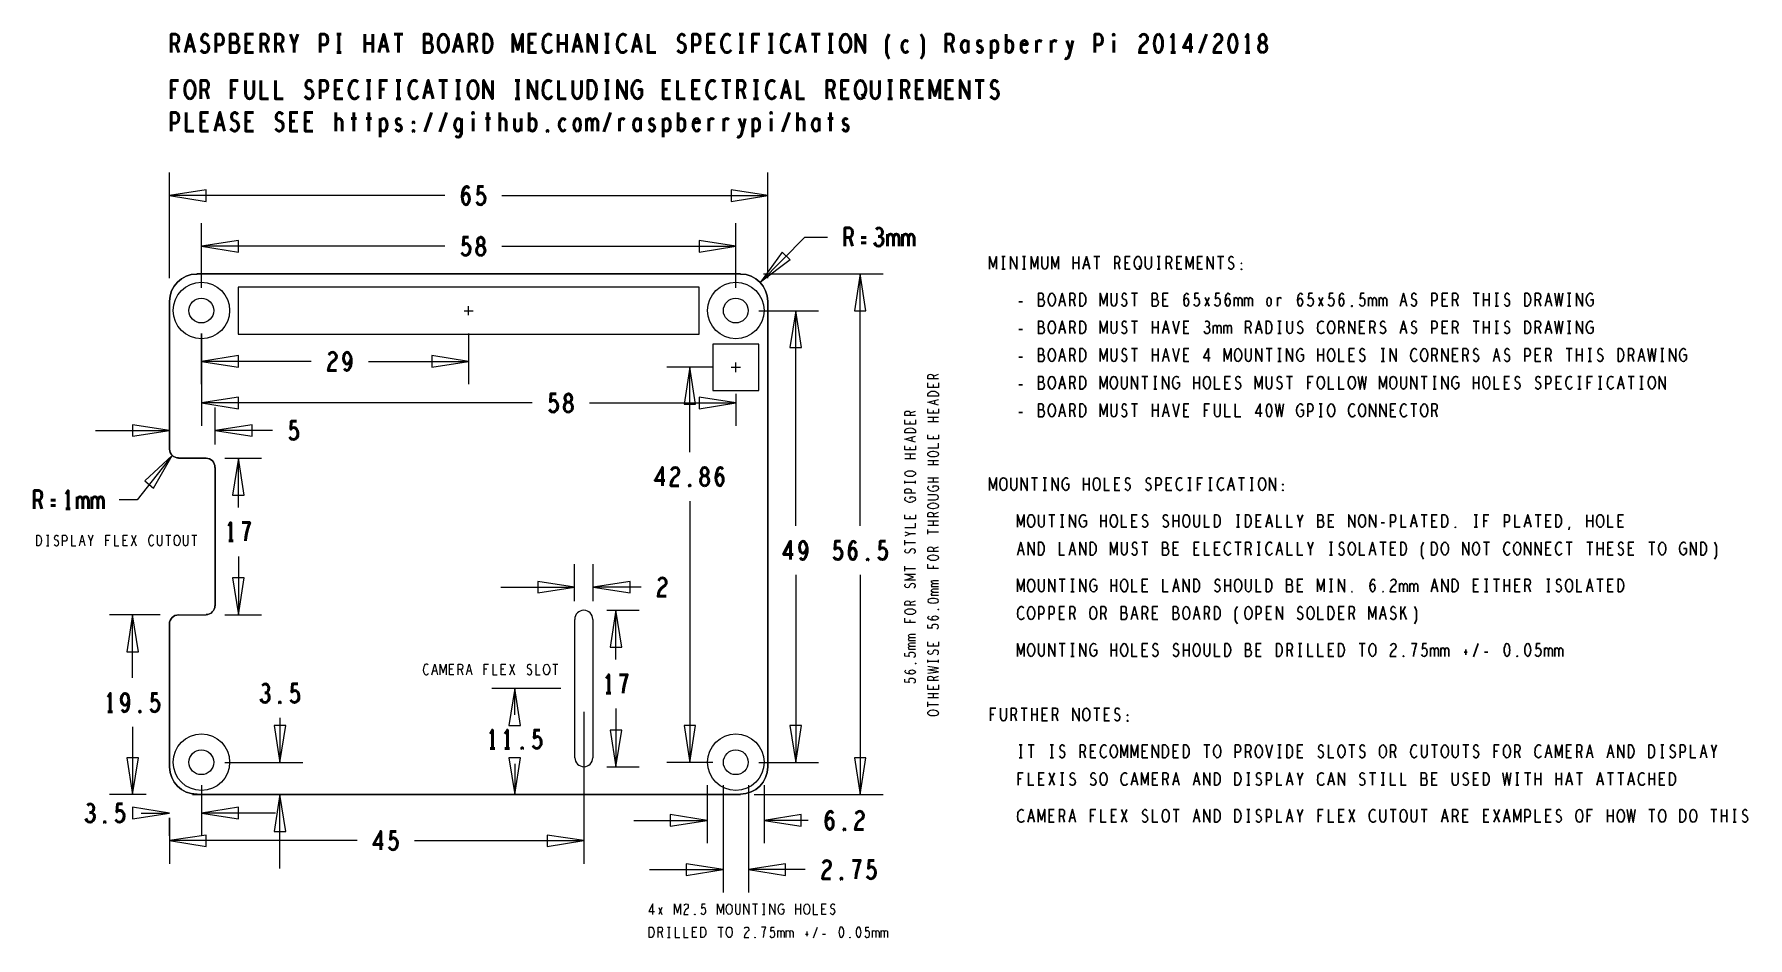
# Model space of a CAD drawing. Header units: inches. Extents: x 0.56 to 9.92, y 1.7 to 6.63.
import ezdxf

# ---------------------------------------------------------------- set-up
doc = ezdxf.new("R2010")
doc.units = ezdxf.units.IN
doc.header["$MEASUREMENT"] = 0
doc.layers.add('PDF_Geometry', color=7, linetype='Continuous')

msp = doc.modelspace()

# ---------------------------------------------------------------- linework, layer by layer
at = {"layer": 'PDF_Geometry', "lineweight": 50}
for points in [[(1.31, 6.5317), (1.31, 6.6317), (1.335, 6.6317), (1.3433, 6.6267), (1.35, 6.62), (1.3517, 6.6067), (1.35, 6.5933), (1.3433, 6.585), (1.335, 6.58), (1.31, 6.58)], [(1.335, 6.58), (1.3517, 6.5317)], [(1.385, 6.5317), (1.4117, 6.6317), (1.4383, 6.5317)], [(1.4283, 6.5667), (1.395, 6.5667)], [(1.4717, 6.545), (1.48, 6.5367), (1.4883, 6.5317), (1.4967, 6.5317), (1.505, 6.5367), (1.5117, 6.545), (1.515, 6.5567), (1.5133, 6.5683), (1.5083, 6.5783), (1.4983, 6.585), (1.4867, 6.5883), (1.4783, 6.595), (1.475, 6.6067), (1.4783, 6.6183), (1.4833, 6.6267), (1.49, 6.6317), (1.4967, 6.6317), (1.505, 6.6283), (1.5117, 6.62)], [(1.5533, 6.5317), (1.5533, 6.6317), (1.5783, 6.6317), (1.5867, 6.6267), (1.5933, 6.615), (1.595, 6.6017), (1.5933, 6.5883), (1.5883, 6.5783), (1.5783, 6.5733), (1.5533, 6.5733)], [(1.665, 6.585), (1.6683, 6.59), (1.6717, 6.5983), (1.6733, 6.61), (1.6717, 6.62), (1.6667, 6.6267), (1.66, 6.6317), (1.6317, 6.6317), (1.6317, 6.5317), (1.6667, 6.5317), (1.6733, 6.5383), (1.6783, 6.5483), (1.68, 6.56), (1.6783, 6.5717), (1.6717, 6.5817), (1.665, 6.585), (1.6317, 6.585)], [(1.7583, 6.5317), (1.7167, 6.5317), (1.7167, 6.6317), (1.7583, 6.6317)], [(1.7417, 6.5833), (1.7167, 6.5833)], [(1.7983, 6.5317), (1.7983, 6.6317), (1.8233, 6.6317), (1.8317, 6.6267), (1.8367, 6.62), (1.84, 6.6067), (1.8367, 6.5933), (1.8317, 6.585), (1.8233, 6.58), (1.7983, 6.58)], [(1.8233, 6.58), (1.84, 6.5317)], [(1.8783, 6.5317), (1.8783, 6.6317), (1.905, 6.6317), (1.9133, 6.6267), (1.9183, 6.62), (1.92, 6.6067), (1.9183, 6.5933), (1.9117, 6.585), (1.905, 6.58), (1.8783, 6.58)], [(1.905, 6.58), (1.92, 6.5317)], [(1.9817, 6.5317), (1.9817, 6.5767), (1.96, 6.6317)], [(2.0017, 6.6317), (1.9817, 6.5767)], [(2.1233, 6.5317), (2.1233, 6.6317), (2.1483, 6.6317), (2.1567, 6.6267), (2.1633, 6.615), (2.165, 6.6017), (2.1633, 6.5883), (2.1583, 6.5783), (2.1483, 6.5733), (2.1233, 6.5733)], [(2.2133, 6.6317), (2.2383, 6.6317)], [(2.225, 6.6317), (2.225, 6.5317)], [(2.3667, 6.5317), (2.3667, 6.6317)], [(2.41, 6.5817), (2.3667, 6.5817)], [(2.41, 6.6317), (2.41, 6.5317)], [(2.4433, 6.5317), (2.47, 6.6317), (2.495, 6.5317)], [(2.4867, 6.5667), (2.4533, 6.5667)], [(2.5267, 6.6317), (2.575, 6.6317)], [(2.55, 6.6317), (2.55, 6.5317)], [(2.7217, 6.585), (2.7267, 6.59), (2.7283, 6.5983), (2.7317, 6.61), (2.7283, 6.62), (2.725, 6.6267), (2.7183, 6.6317), (2.69, 6.6317), (2.69, 6.5317), (2.7233, 6.5317), (2.7317, 6.5383), (2.735, 6.5483), (2.7367, 6.56), (2.735, 6.5717), (2.7283, 6.5817), (2.7217, 6.585), (2.69, 6.585)], [(2.85, 6.5317), (2.8767, 6.6317), (2.9017, 6.5317)], [(2.8933, 6.5667), (2.86, 6.5667)], [(2.9367, 6.5317), (2.9367, 6.6317), (2.9633, 6.6317), (2.9717, 6.6267), (2.9767, 6.62), (2.9783, 6.6067), (2.9767, 6.5933), (2.97, 6.585), (2.9633, 6.58), (2.9367, 6.58)], [(2.9633, 6.58), (2.9783, 6.5317)], [(3.175, 6.5317), (3.175, 6.6317), (3.2017, 6.5483), (3.2283, 6.6317), (3.2283, 6.5317)], [(3.3033, 6.5317), (3.2617, 6.5317), (3.2617, 6.6317), (3.3033, 6.6317)], [(3.2867, 6.5833), (3.2617, 6.5833)], [(3.3867, 6.6233), (3.3817, 6.6283), (3.3733, 6.6317), (3.365, 6.6317), (3.3567, 6.6267), (3.3483, 6.6183), (3.3433, 6.6083), (3.34, 6.5917), (3.3383, 6.5767), (3.34, 6.5617), (3.3433, 6.5517), (3.35, 6.5417), (3.3567, 6.535), (3.365, 6.5317), (3.3717, 6.5317), (3.3783, 6.535), (3.385, 6.54), (3.39, 6.5467)], [(3.4233, 6.5317), (3.4233, 6.6317)], [(3.4683, 6.5817), (3.4233, 6.5817)], [(3.4683, 6.6317), (3.4683, 6.5317)], [(3.5017, 6.5317), (3.5267, 6.6317), (3.5533, 6.5317)], [(3.5433, 6.5667), (3.51, 6.5667)], [(3.585, 6.5317), (3.585, 6.6317), (3.6317, 6.5317), (3.6317, 6.6317)], [(3.6767, 6.6317), (3.7017, 6.6317)], [(3.69, 6.6317), (3.69, 6.5317)], [(3.7933, 6.6233), (3.7883, 6.6283), (3.78, 6.6317), (3.7717, 6.6317), (3.7633, 6.6267), (3.755, 6.6183), (3.75, 6.6083), (3.7467, 6.5917), (3.745, 6.5767), (3.7467, 6.5617), (3.75, 6.5517), (3.7567, 6.5417), (3.7633, 6.535), (3.7717, 6.5317), (3.7783, 6.5317), (3.785, 6.535), (3.7917, 6.54), (3.7967, 6.5467)], [(3.8267, 6.5317), (3.8517, 6.6317), (3.8783, 6.5317)], [(3.87, 6.5667), (3.835, 6.5667)], [(3.9133, 6.6317), (3.9133, 6.5317), (3.955, 6.5317)], [(4.075, 6.545), (4.0833, 6.5367), (4.0917, 6.5317), (4.1, 6.5317), (4.1083, 6.5367), (4.115, 6.545), (4.1183, 6.5567), (4.1167, 6.5683), (4.1117, 6.5783), (4.1017, 6.585), (4.09, 6.5883), (4.0817, 6.595), (4.0783, 6.6067), (4.0817, 6.6183), (4.0867, 6.6267), (4.0933, 6.6317), (4.1, 6.6317), (4.1083, 6.6283), (4.115, 6.62)], [(4.1567, 6.5317), (4.1567, 6.6317), (4.1817, 6.6317), (4.19, 6.6267), (4.1967, 6.615), (4.1983, 6.6017), (4.1967, 6.5883), (4.1917, 6.5783), (4.1817, 6.5733), (4.1567, 6.5733)], [(4.28, 6.5317), (4.2383, 6.5317), (4.2383, 6.6317), (4.28, 6.6317)], [(4.2633, 6.5833), (4.2383, 6.5833)], [(4.3633, 6.6233), (4.3567, 6.6283), (4.35, 6.6317), (4.3417, 6.6317), (4.3317, 6.6267), (4.325, 6.6183), (4.32, 6.6083), (4.315, 6.5917), (4.315, 6.5767), (4.3167, 6.5617), (4.32, 6.5517), (4.3267, 6.5417), (4.3333, 6.535), (4.34, 6.5317), (4.3483, 6.5317), (4.355, 6.535), (4.3617, 6.54), (4.3667, 6.5467)], [(4.41, 6.6317), (4.435, 6.6317)], [(4.4217, 6.6317), (4.4217, 6.5317)], [(4.4833, 6.5317), (4.4833, 6.6317), (4.5233, 6.6317)], [(4.5083, 6.5833), (4.4833, 6.5833)], [(4.5717, 6.6317), (4.5967, 6.6317)], [(4.585, 6.6317), (4.585, 6.5317)], [(4.6883, 6.6233), (4.6833, 6.6283), (4.675, 6.6317), (4.6667, 6.6317), (4.6583, 6.6267), (4.65, 6.6183), (4.645, 6.6083), (4.6417, 6.5917), (4.64, 6.5767), (4.6417, 6.5617), (4.645, 6.5517), (4.6517, 6.5417), (4.6583, 6.535), (4.6667, 6.5317), (4.6733, 6.5317), (4.68, 6.535), (4.6867, 6.54), (4.6917, 6.5467)], [(4.7217, 6.5317), (4.7467, 6.6317), (4.7733, 6.5317)], [(4.7633, 6.5667), (4.73, 6.5667)], [(4.805, 6.6317), (4.8533, 6.6317)], [(4.8283, 6.6317), (4.8283, 6.5317)], [(4.8983, 6.6317), (4.9233, 6.6317)], [(4.91, 6.6317), (4.91, 6.5317)], [(5.0483, 6.5317), (5.0483, 6.6317), (5.0967, 6.5317), (5.0967, 6.6317)], [(5.23, 6.4983), (5.22, 6.515), (5.215, 6.5317), (5.215, 6.5983), (5.22, 6.615), (5.23, 6.6317)], [(5.3333, 6.59), (5.3267, 6.5967), (5.32, 6.5983), (5.3117, 6.595), (5.305, 6.5883), (5.3017, 6.5767), (5.3, 6.565), (5.3017, 6.5533), (5.305, 6.5433), (5.3117, 6.535), (5.32, 6.5317), (5.3267, 6.535), (5.3333, 6.5417)], [(5.4033, 6.4983), (5.4133, 6.515), (5.4183, 6.5317), (5.4183, 6.5983), (5.4133, 6.615), (5.4033, 6.6317)], [(5.54, 6.5317), (5.54, 6.6317), (5.5667, 6.6317), (5.575, 6.6267), (5.58, 6.62), (5.5817, 6.6067), (5.58, 6.5933), (5.5733, 6.585), (5.5667, 6.58), (5.54, 6.58)], [(5.5667, 6.58), (5.5817, 6.5317)], [(5.6617, 6.5867), (5.6567, 6.5933), (5.65, 6.5967), (5.6433, 6.5983), (5.6367, 6.595), (5.63, 6.5883), (5.625, 6.5783), (5.6233, 6.565), (5.625, 6.5517), (5.63, 6.5417), (5.6367, 6.535), (5.6433, 6.5317), (5.65, 6.5333), (5.6567, 6.5383), (5.6617, 6.545)], [(5.6617, 6.5317), (5.6617, 6.5983)], [(5.7083, 6.5433), (5.7133, 6.5367), (5.72, 6.5317), (5.7267, 6.5317), (5.7333, 6.535), (5.7367, 6.54), (5.74, 6.5467), (5.7383, 6.5567), (5.7333, 6.5617), (5.715, 6.5717), (5.7117, 6.5833), (5.7133, 6.5917), (5.7167, 6.5967), (5.7233, 6.5983), (5.73, 6.5967), (5.7367, 6.5917)], [(5.7867, 6.4983), (5.7867, 6.5983)], [(5.7867, 6.5833), (5.7917, 6.5917), (5.7967, 6.5967), (5.805, 6.5983), (5.8117, 6.5967), (5.82, 6.5883), (5.8233, 6.5767), (5.8233, 6.565), (5.8233, 6.5533), (5.82, 6.5417), (5.8133, 6.535), (5.805, 6.5317), (5.7983, 6.5333), (5.79, 6.5383), (5.7867, 6.545)], [(5.8683, 6.5317), (5.8683, 6.6317)], [(5.8683, 6.5817), (5.8733, 6.5917), (5.8783, 6.5967), (5.885, 6.5983), (5.895, 6.595), (5.9017, 6.5883), (5.905, 6.5767), (5.905, 6.5633), (5.9033, 6.55), (5.8983, 6.54), (5.8917, 6.5333), (5.885, 6.5317), (5.8783, 6.5333), (5.8733, 6.5383), (5.8683, 6.5467)], [(5.9517, 6.5767), (5.985, 6.5767), (5.9817, 6.5883), (5.9767, 6.595), (5.97, 6.5983), (5.9633, 6.5967), (5.9567, 6.5917), (5.9517, 6.58), (5.95, 6.57), (5.95, 6.56), (5.9517, 6.55), (5.9567, 6.54), (5.9633, 6.5333), (5.9717, 6.5317), (5.9783, 6.535), (5.985, 6.545)], [(6.035, 6.5317), (6.035, 6.5983)], [(6.035, 6.585), (6.04, 6.5917), (6.045, 6.5967), (6.0517, 6.5983), (6.0567, 6.5967), (6.0633, 6.5917)], [(6.115, 6.5317), (6.115, 6.5983)], [(6.115, 6.585), (6.1217, 6.5917), (6.1267, 6.5967), (6.1333, 6.5983), (6.1383, 6.5967), (6.145, 6.5917)], [(6.19, 6.5017), (6.1967, 6.4983), (6.205, 6.5017), (6.21, 6.5083), (6.2133, 6.5167), (6.22, 6.5433), (6.2333, 6.5983)], [(6.2, 6.5983), (6.22, 6.5433)], [(6.3533, 6.5317), (6.3533, 6.6317), (6.3783, 6.6317), (6.3867, 6.6267), (6.3933, 6.615), (6.395, 6.6017), (6.3933, 6.5883), (6.3883, 6.5783), (6.3783, 6.5733), (6.3533, 6.5733)], [(6.4567, 6.5983), (6.4567, 6.5317)], [(6.5983, 6.615), (6.605, 6.625), (6.6117, 6.63), (6.62, 6.6317), (6.6317, 6.6283), (6.6383, 6.62), (6.64, 6.61), (6.64, 6.6), (6.635, 6.5917), (6.615, 6.575), (6.605, 6.5633), (6.5983, 6.5467), (6.5967, 6.5317), (6.64, 6.5317)], [(6.7817, 6.5317), (6.7817, 6.6317), (6.7683, 6.6117)], [(6.875, 6.5317), (6.875, 6.6317), (6.8367, 6.56), (6.8883, 6.56)], [(6.925, 6.5283), (6.9633, 6.6317)], [(7.005, 6.615), (7.0117, 6.625), (7.0183, 6.63), (7.0267, 6.6317), (7.0383, 6.6283), (7.045, 6.62), (7.0467, 6.61), (7.0467, 6.6), (7.0417, 6.5917), (7.0217, 6.575), (7.0117, 6.5633), (7.005, 6.5467), (7.0033, 6.5317), (7.0467, 6.5317)], [(7.1883, 6.5317), (7.1883, 6.6317), (7.175, 6.6117)], [(2.2133, 6.5317), (2.2383, 6.5317)], [(3.6767, 6.5317), (3.7017, 6.5317)], [(4.41, 6.5317), (4.435, 6.5317)], [(4.5717, 6.5317), (4.5967, 6.5317)], [(4.8983, 6.5317), (4.9233, 6.5317)], [(6.7683, 6.5317), (6.7933, 6.5317)], [(7.175, 6.5317), (7.2, 6.5317)], [(1.31, 6.28), (1.31, 6.38), (1.35, 6.38)], [(1.4717, 6.28), (1.4717, 6.38), (1.4983, 6.38), (1.5067, 6.375), (1.5117, 6.3683), (1.5133, 6.355), (1.5117, 6.3417), (1.505, 6.3333), (1.4983, 6.3283), (1.4717, 6.3283)], [(1.6367, 6.28), (1.6367, 6.38), (1.675, 6.38)], [(1.715, 6.38), (1.715, 6.3083), (1.7183, 6.2933), (1.7267, 6.2833), (1.7367, 6.28), (1.7483, 6.2833), (1.7567, 6.2933), (1.76, 6.3083), (1.76, 6.38)], [(1.7983, 6.38), (1.7983, 6.28), (1.84, 6.28)], [(1.8783, 6.38), (1.8783, 6.28), (1.92, 6.28)], [(2.04, 6.2933), (2.0483, 6.285), (2.0583, 6.28), (2.0667, 6.28), (2.075, 6.285), (2.0817, 6.2933), (2.085, 6.305), (2.0817, 6.3167), (2.0767, 6.3267), (2.0683, 6.3333), (2.055, 6.3367), (2.0483, 6.3433), (2.045, 6.355), (2.0467, 6.3667), (2.0517, 6.375), (2.06, 6.38), (2.0667, 6.38), (2.0733, 6.3767), (2.08, 6.3683)], [(2.1233, 6.28), (2.1233, 6.38), (2.1483, 6.38), (2.1567, 6.375), (2.1633, 6.3633), (2.165, 6.35), (2.1633, 6.3367), (2.1583, 6.3267), (2.1483, 6.3217), (2.1233, 6.3217)], [(2.2467, 6.28), (2.205, 6.28), (2.205, 6.38), (2.2467, 6.38)], [(2.33, 6.3717), (2.3233, 6.3767), (2.3167, 6.38), (2.3083, 6.38), (2.2983, 6.375), (2.2917, 6.3667), (2.2867, 6.3567), (2.2817, 6.34), (2.28, 6.325), (2.2833, 6.31), (2.2867, 6.3), (2.2917, 6.29), (2.3, 6.2833), (2.3067, 6.28), (2.3133, 6.28), (2.3217, 6.2833), (2.3283, 6.2883), (2.3333, 6.295)], [(2.375, 6.38), (2.4, 6.38)], [(2.3883, 6.38), (2.3883, 6.28)], [(2.45, 6.28), (2.45, 6.38), (2.49, 6.38)], [(2.5383, 6.38), (2.5633, 6.38)], [(2.55, 6.38), (2.55, 6.28)], [(2.655, 6.3717), (2.6483, 6.3767), (2.6417, 6.38), (2.6333, 6.38), (2.6233, 6.375), (2.6167, 6.3667), (2.6117, 6.3567), (2.6067, 6.34), (2.6067, 6.325), (2.6083, 6.31), (2.6117, 6.3), (2.6183, 6.29), (2.625, 6.2833), (2.6317, 6.28), (2.64, 6.28), (2.6467, 6.2833), (2.6533, 6.2883), (2.6583, 6.295)], [(2.6867, 6.28), (2.7133, 6.38), (2.74, 6.28)], [(2.7717, 6.38), (2.8183, 6.38)], [(2.795, 6.38), (2.795, 6.28)], [(2.8633, 6.38), (2.8883, 6.38)], [(2.8767, 6.38), (2.8767, 6.28)], [(3.015, 6.28), (3.015, 6.38), (3.0633, 6.28), (3.0633, 6.38)], [(3.1883, 6.38), (3.2133, 6.38)], [(3.2017, 6.38), (3.2017, 6.28)], [(3.2583, 6.28), (3.2583, 6.38), (3.3067, 6.28), (3.3067, 6.38)], [(3.3867, 6.3717), (3.3817, 6.3767), (3.3733, 6.38), (3.365, 6.38), (3.3567, 6.375), (3.3483, 6.3667), (3.3433, 6.3567), (3.34, 6.34), (3.3383, 6.325), (3.34, 6.31), (3.3433, 6.3), (3.35, 6.29), (3.3567, 6.2833), (3.365, 6.28), (3.3717, 6.28), (3.3783, 6.2833), (3.385, 6.2883), (3.39, 6.295)], [(3.425, 6.38), (3.425, 6.28), (3.4667, 6.28)], [(3.5033, 6.38), (3.5033, 6.3083), (3.5083, 6.2933), (3.5167, 6.2833), (3.5267, 6.28), (3.5367, 6.2833), (3.5467, 6.2933), (3.55, 6.3083), (3.55, 6.38)], [(3.6767, 6.38), (3.7017, 6.38)], [(3.69, 6.38), (3.69, 6.28)], [(3.7467, 6.28), (3.7467, 6.38), (3.795, 6.28), (3.795, 6.38)], [(3.8583, 6.33), (3.88, 6.33), (3.88, 6.3), (3.8733, 6.29), (3.8667, 6.2833), (3.855, 6.28), (3.845, 6.2833), (3.8383, 6.29), (3.8317, 6.3), (3.8267, 6.3117), (3.825, 6.325), (3.825, 6.3367), (3.8267, 6.3467), (3.8317, 6.3583), (3.8383, 6.3683), (3.8433, 6.375), (3.8517, 6.38), (3.86, 6.38), (3.8683, 6.3767), (3.875, 6.37)], [(4.0367, 6.28), (3.995, 6.28), (3.995, 6.38), (4.0367, 6.38)], [(4.075, 6.38), (4.075, 6.28), (4.1167, 6.28)], [(4.1983, 6.28), (4.1567, 6.28), (4.1567, 6.38), (4.1983, 6.38)], [(4.2817, 6.3717), (4.2767, 6.3767), (4.2683, 6.38), (4.26, 6.38), (4.2517, 6.375), (4.2433, 6.3667), (4.2383, 6.3567), (4.235, 6.34), (4.2333, 6.325), (4.235, 6.31), (4.2383, 6.3), (4.245, 6.29), (4.2517, 6.2833), (4.26, 6.28), (4.2667, 6.28), (4.2733, 6.2833), (4.28, 6.2883), (4.285, 6.295)], [(4.3167, 6.38), (4.365, 6.38)], [(4.34, 6.38), (4.34, 6.28)], [(4.4017, 6.28), (4.4017, 6.38), (4.4267, 6.38), (4.435, 6.375), (4.44, 6.3683), (4.4433, 6.355), (4.44, 6.3417), (4.435, 6.3333), (4.4267, 6.3283), (4.4017, 6.3283)], [(4.49, 6.38), (4.5167, 6.38)], [(4.5033, 6.38), (4.5033, 6.28)], [(4.6083, 6.3717), (4.6017, 6.3767), (4.5933, 6.38), (4.585, 6.38), (4.5767, 6.375), (4.5683, 6.3667), (4.5633, 6.3567), (4.56, 6.34), (4.5583, 6.325), (4.56, 6.31), (4.5633, 6.3), (4.57, 6.29), (4.5767, 6.2833), (4.585, 6.28), (4.5917, 6.28), (4.6, 6.2833), (4.605, 6.2883), (4.61, 6.295)], [(4.64, 6.28), (4.6667, 6.38), (4.6917, 6.28)], [(4.7267, 6.38), (4.7267, 6.28), (4.7683, 6.28)], [(4.89, 6.28), (4.89, 6.38), (4.915, 6.38), (4.9233, 6.375), (4.9283, 6.3683), (4.9317, 6.355), (4.9283, 6.3417), (4.9233, 6.3333), (4.915, 6.3283), (4.89, 6.3283)], [(5.0117, 6.28), (4.97, 6.28), (4.97, 6.38), (5.0117, 6.38)], [(5.1317, 6.38), (5.1317, 6.3083), (5.135, 6.2933), (5.1433, 6.2833), (5.155, 6.28), (5.165, 6.2833), (5.1733, 6.2933), (5.1767, 6.3083), (5.1767, 6.38)], [(5.2233, 6.38), (5.2483, 6.38)], [(5.235, 6.38), (5.235, 6.28)], [(5.2967, 6.28), (5.2967, 6.38), (5.3217, 6.38), (5.33, 6.375), (5.335, 6.3683), (5.3383, 6.355), (5.335, 6.3417), (5.33, 6.3333), (5.3217, 6.3283), (5.2967, 6.3283)], [(5.4183, 6.28), (5.3767, 6.28), (5.3767, 6.38), (5.4183, 6.38)], [(5.4517, 6.28), (5.4517, 6.38), (5.48, 6.2967), (5.5067, 6.38), (5.5067, 6.28)], [(5.5817, 6.28), (5.54, 6.28), (5.54, 6.38), (5.5817, 6.38)], [(5.6183, 6.28), (5.6183, 6.38), (5.6667, 6.28), (5.6667, 6.38)], [(5.7, 6.38), (5.7483, 6.38)], [(5.7233, 6.38), (5.7233, 6.28)], [(5.7833, 6.2933), (5.7917, 6.285), (5.8017, 6.28), (5.81, 6.28), (5.8183, 6.285), (5.8233, 6.2933), (5.8267, 6.305), (5.825, 6.3167), (5.82, 6.3267), (5.81, 6.3333), (5.7983, 6.3367), (5.79, 6.3433), (5.7867, 6.355), (5.79, 6.3667), (5.795, 6.375), (5.8017, 6.38), (5.81, 6.38), (5.8167, 6.3767), (5.8233, 6.3683)], [(1.335, 6.3317), (1.31, 6.3317)], [(1.4983, 6.3283), (1.5133, 6.28)], [(1.6617, 6.3317), (1.6367, 6.3317)], [(2.23, 6.3317), (2.205, 6.3317)], [(2.375, 6.28), (2.4, 6.28)], [(2.475, 6.3317), (2.45, 6.3317)], [(2.5383, 6.28), (2.5633, 6.28)], [(2.73, 6.315), (2.6967, 6.315)], [(2.8633, 6.28), (2.8883, 6.28)], [(3.1883, 6.28), (3.2133, 6.28)], [(3.6767, 6.28), (3.7017, 6.28)], [(4.02, 6.3317), (3.995, 6.3317)], [(4.1817, 6.3317), (4.1567, 6.3317)], [(4.4267, 6.3283), (4.4433, 6.28)], [(4.49, 6.28), (4.5167, 6.28)], [(4.6833, 6.315), (4.65, 6.315)], [(4.915, 6.3283), (4.9317, 6.28)], [(4.995, 6.3317), (4.97, 6.3317)], [(5.0817, 6.3067), (5.0933, 6.28)], [(5.2233, 6.28), (5.2483, 6.28)], [(5.3217, 6.3283), (5.3383, 6.28)], [(5.4017, 6.3317), (5.3767, 6.3317)], [(5.565, 6.3317), (5.54, 6.3317)], [(1.31, 6.1033), (1.31, 6.205), (1.335, 6.205), (1.3433, 6.2), (1.35, 6.1883), (1.3517, 6.175), (1.35, 6.1617), (1.3433, 6.1517), (1.335, 6.1467), (1.31, 6.1467)], [(1.3917, 6.205), (1.3917, 6.1033), (1.4333, 6.1033)], [(1.5133, 6.1033), (1.4717, 6.1033), (1.4717, 6.205), (1.5133, 6.205)], [(1.5483, 6.1033), (1.575, 6.205), (1.6, 6.1033)], [(1.6333, 6.1167), (1.6417, 6.1083), (1.6517, 6.1033), (1.66, 6.1033), (1.6683, 6.1083), (1.675, 6.1167), (1.6783, 6.1283), (1.675, 6.14), (1.67, 6.1517), (1.6617, 6.1583), (1.6483, 6.1617), (1.6417, 6.1683), (1.6383, 6.18), (1.64, 6.1917), (1.645, 6.2), (1.6533, 6.205), (1.66, 6.205), (1.6667, 6.2017), (1.6733, 6.1933)], [(1.7583, 6.1033), (1.7167, 6.1033), (1.7167, 6.205), (1.7583, 6.205)], [(1.8783, 6.1167), (1.8867, 6.1083), (1.895, 6.1033), (1.9033, 6.1033), (1.9117, 6.1083), (1.9183, 6.1167), (1.9217, 6.1283), (1.92, 6.14), (1.915, 6.1517), (1.905, 6.1583), (1.8933, 6.1617), (1.885, 6.1683), (1.8817, 6.18), (1.885, 6.1917), (1.89, 6.2), (1.8967, 6.205), (1.9033, 6.205), (1.9117, 6.2017), (1.9183, 6.1933)], [(2.0017, 6.1033), (1.96, 6.1033), (1.96, 6.205), (2.0017, 6.205)], [(2.0833, 6.1033), (2.0417, 6.1033), (2.0417, 6.205), (2.0833, 6.205)], [(2.2083, 6.1033), (2.2083, 6.205)], [(2.3067, 6.205), (2.3067, 6.1033)], [(2.3883, 6.205), (2.3883, 6.1033)], [(2.695, 6.1), (2.7317, 6.205)], [(2.7767, 6.1), (2.8133, 6.205)], [(3.0383, 6.205), (3.0383, 6.1033)], [(3.1033, 6.1033), (3.1033, 6.205)], [(3.265, 6.1033), (3.265, 6.205)], [(3.6717, 6.1), (3.7083, 6.205)], [(4.0783, 6.1033), (4.0783, 6.205)], [(4.6467, 6.1), (4.685, 6.205)], [(4.73, 6.1033), (4.73, 6.205)], [(4.91, 6.205), (4.91, 6.1033)], [(1.4967, 6.1567), (1.4717, 6.1567)], [(1.5917, 6.1383), (1.5583, 6.1383)], [(1.7417, 6.1567), (1.7167, 6.1567)], [(1.985, 6.1567), (1.96, 6.1567)], [(2.0667, 6.1567), (2.0417, 6.1567)], [(2.2083, 6.1567), (2.2133, 6.165), (2.2183, 6.17), (2.2267, 6.1717), (2.2333, 6.17), (2.24, 6.1633), (2.2433, 6.1533), (2.2433, 6.1033)], [(2.2917, 6.1717), (2.3217, 6.1717)], [(2.3733, 6.1717), (2.4033, 6.1717)], [(2.45, 6.07), (2.45, 6.1717)], [(2.45, 6.1567), (2.4567, 6.165), (2.4617, 6.17), (2.47, 6.1717), (2.4767, 6.17), (2.4833, 6.1617), (2.4867, 6.15), (2.4883, 6.1367), (2.4867, 6.125), (2.4833, 6.1133), (2.4783, 6.1067), (2.47, 6.1033), (2.4617, 6.105), (2.455, 6.11), (2.45, 6.1167)], [(2.535, 6.115), (2.54, 6.1083), (2.5483, 6.1033), (2.5533, 6.1033), (2.56, 6.1067), (2.565, 6.1117), (2.5667, 6.1183), (2.565, 6.1283), (2.5617, 6.1333), (2.5417, 6.1433), (2.5383, 6.1567), (2.54, 6.165), (2.545, 6.17), (2.55, 6.1717), (2.5567, 6.17), (2.5633, 6.165)], [(2.895, 6.1583), (2.89, 6.165), (2.885, 6.17), (2.8767, 6.1717), (2.8683, 6.1683), (2.8633, 6.1617), (2.86, 6.15), (2.8567, 6.1367), (2.8583, 6.1267), (2.8633, 6.115), (2.8683, 6.1067), (2.8767, 6.1033), (2.8833, 6.105), (2.89, 6.1117), (2.895, 6.1183)], [(2.8617, 6.0783), (2.8683, 6.0717), (2.8767, 6.07), (2.885, 6.0717), (2.89, 6.08), (2.895, 6.0917), (2.895, 6.1717)], [(2.9583, 6.1717), (2.9583, 6.1033)], [(3.025, 6.1717), (3.0533, 6.1717)], [(3.1033, 6.1567), (3.1083, 6.165), (3.1133, 6.17), (3.1217, 6.1717), (3.1283, 6.17), (3.135, 6.1633), (3.1383, 6.1533), (3.1383, 6.1033)], [(3.1833, 6.1717), (3.1833, 6.1233), (3.1883, 6.1117), (3.195, 6.105), (3.2017, 6.1033), (3.2083, 6.105), (3.215, 6.1117), (3.22, 6.1233)], [(3.22, 6.1033), (3.22, 6.1717)], [(3.265, 6.155), (3.27, 6.165), (3.275, 6.17), (3.2817, 6.1717), (3.2917, 6.1683), (3.2983, 6.1617), (3.3017, 6.15), (3.3017, 6.135), (3.3, 6.1217), (3.295, 6.1117), (3.2883, 6.105), (3.2817, 6.1033), (3.275, 6.105), (3.27, 6.11), (3.265, 6.1183)], [(3.4617, 6.1633), (3.455, 6.17), (3.4483, 6.1717), (3.44, 6.1683), (3.435, 6.1617), (3.43, 6.15), (3.4283, 6.1367), (3.43, 6.125), (3.435, 6.115), (3.44, 6.1067), (3.4483, 6.1033), (3.4567, 6.1067), (3.4617, 6.1133)], [(3.5767, 6.1033), (3.5767, 6.1717)], [(3.5767, 6.1533), (3.58, 6.1617), (3.585, 6.1683), (3.5933, 6.1717), (3.6, 6.1683), (3.605, 6.1617), (3.6083, 6.1533), (3.6083, 6.1033)], [(3.6083, 6.1533), (3.6117, 6.1617), (3.6167, 6.1683), (3.6233, 6.1717), (3.6317, 6.1683), (3.6367, 6.1617), (3.64, 6.1517), (3.64, 6.1033)], [(3.7567, 6.1033), (3.7567, 6.1717)], [(3.7567, 6.1583), (3.7617, 6.165), (3.7667, 6.17), (3.775, 6.1717), (3.78, 6.17), (3.785, 6.165)], [(3.8717, 6.16), (3.8667, 6.1667), (3.86, 6.17), (3.8533, 6.1717), (3.8467, 6.1683), (3.84, 6.1617), (3.835, 6.1517), (3.8333, 6.1367), (3.835, 6.1233), (3.84, 6.1133), (3.8467, 6.1067), (3.8533, 6.1033), (3.86, 6.105), (3.8667, 6.11), (3.8717, 6.1167)], [(3.8717, 6.1033), (3.8717, 6.1717)], [(3.9183, 6.115), (3.9233, 6.1083), (3.93, 6.1033), (3.9367, 6.1033), (3.9433, 6.1067), (3.9467, 6.1117), (3.95, 6.1183), (3.9483, 6.1283), (3.945, 6.1333), (3.925, 6.1433), (3.9217, 6.1567), (3.9233, 6.165), (3.9283, 6.17), (3.9333, 6.1717), (3.94, 6.17), (3.9467, 6.165)], [(3.9967, 6.07), (3.9967, 6.1717)], [(3.9967, 6.1567), (4.0017, 6.165), (4.0067, 6.17), (4.015, 6.1717), (4.0217, 6.17), (4.03, 6.1617), (4.0333, 6.15), (4.0333, 6.1367), (4.0333, 6.125), (4.03, 6.1133), (4.0233, 6.1067), (4.015, 6.1033), (4.0083, 6.105), (4, 6.11), (3.9967, 6.1167)], [(4.0783, 6.155), (4.0833, 6.165), (4.09, 6.17), (4.095, 6.1717), (4.105, 6.1683), (4.1117, 6.1617), (4.115, 6.15), (4.115, 6.135), (4.1133, 6.1217), (4.1083, 6.1117), (4.1017, 6.105), (4.095, 6.1033), (4.09, 6.105), (4.0833, 6.11), (4.0783, 6.1183)], [(4.1617, 6.15), (4.195, 6.15), (4.1933, 6.1617), (4.1867, 6.1683), (4.18, 6.1717), (4.1733, 6.17), (4.1667, 6.165), (4.1617, 6.1533), (4.16, 6.1417), (4.16, 6.1317), (4.1617, 6.1217), (4.1667, 6.1117), (4.1733, 6.105), (4.1817, 6.1033), (4.1883, 6.1067), (4.195, 6.1167)], [(4.245, 6.1033), (4.245, 6.1717)], [(4.245, 6.1583), (4.25, 6.165), (4.255, 6.17), (4.2617, 6.1717), (4.2683, 6.17), (4.2733, 6.165)], [(4.3267, 6.1033), (4.3267, 6.1717)], [(4.3267, 6.1583), (4.3317, 6.165), (4.3367, 6.17), (4.3433, 6.1717), (4.3483, 6.17), (4.355, 6.165)], [(4.4, 6.0733), (4.4067, 6.07), (4.415, 6.0733), (4.42, 6.08), (4.4233, 6.0883), (4.43, 6.115), (4.4433, 6.1717)], [(4.41, 6.1717), (4.43, 6.115)], [(4.485, 6.07), (4.485, 6.1717)], [(4.485, 6.1567), (4.49, 6.165), (4.495, 6.17), (4.5033, 6.1717), (4.51, 6.17), (4.5183, 6.1617), (4.5217, 6.15), (4.5217, 6.1367), (4.5217, 6.125), (4.5183, 6.1133), (4.5117, 6.1067), (4.5033, 6.1033), (4.4967, 6.105), (4.4883, 6.11), (4.485, 6.1167)], [(4.585, 6.1717), (4.585, 6.1033)], [(4.73, 6.1567), (4.735, 6.165), (4.74, 6.17), (4.7483, 6.1717), (4.755, 6.17), (4.7617, 6.1633), (4.765, 6.1533), (4.765, 6.1033)], [(4.8483, 6.16), (4.8433, 6.1667), (4.8367, 6.17), (4.83, 6.1717), (4.8217, 6.1683), (4.8167, 6.1617), (4.8117, 6.1517), (4.81, 6.1367), (4.8117, 6.1233), (4.8167, 6.1133), (4.8217, 6.1067), (4.83, 6.1033), (4.8367, 6.105), (4.8433, 6.11), (4.8483, 6.1167)], [(4.8483, 6.1033), (4.8483, 6.1717)], [(4.895, 6.1717), (4.925, 6.1717)], [(4.975, 6.115), (4.9817, 6.1083), (4.9883, 6.1033), (4.995, 6.1033), (5.0017, 6.1067), (5.005, 6.1117), (5.0067, 6.1183), (5.0067, 6.1283), (5.0017, 6.1333), (4.9833, 6.1433), (4.9783, 6.1567), (4.9817, 6.165), (4.985, 6.17), (4.9917, 6.1717), (4.9983, 6.17), (5.0033, 6.165)], [(2.8983, 5.7433), (2.9067, 5.755), (2.9117, 5.7617), (2.92, 5.765), (2.9283, 5.7617), (2.9333, 5.755), (2.9367, 5.745), (2.9383, 5.7333), (2.9367, 5.7233), (2.9333, 5.7133), (2.9267, 5.705), (2.92, 5.7017), (2.9117, 5.705), (2.9033, 5.715), (2.9, 5.73), (2.8983, 5.7467), (2.9, 5.7683), (2.9033, 5.78), (2.9083, 5.7917), (2.9167, 5.8), (2.9233, 5.8017), (2.9317, 5.7983), (2.9367, 5.79)], [(2.9767, 5.7167), (2.9833, 5.7083), (2.99, 5.7033), (3, 5.7017), (3.0083, 5.705), (3.0167, 5.7117), (3.0217, 5.7233), (3.0233, 5.7367), (3.02, 5.75), (3.015, 5.7583), (3.0083, 5.765), (3, 5.7667), (2.9933, 5.765), (2.9833, 5.7583), (2.9867, 5.8017), (3.015, 5.8017)], [(2.895, 5.44), (2.9017, 5.4317), (2.9083, 5.4267), (2.9183, 5.425), (2.9283, 5.4283), (2.935, 5.435), (2.94, 5.4467), (2.9417, 5.46), (2.94, 5.4733), (2.9333, 5.4817), (2.9267, 5.4883), (2.92, 5.49), (2.9117, 5.4883), (2.9033, 5.4817), (2.9067, 5.525), (2.9333, 5.525)], [(4.9883, 5.475), (4.9883, 5.575), (5.015, 5.575), (5.0233, 5.57), (5.0283, 5.5633), (5.03, 5.55), (5.0283, 5.5367), (5.0217, 5.5283), (5.015, 5.5233), (4.9883, 5.5233)], [(5.015, 5.5233), (5.03, 5.475)], [(5.105, 5.5233), (5.0767, 5.5233)], [(5.15, 5.495), (5.155, 5.4833), (5.1633, 5.4767), (5.1733, 5.475), (5.1817, 5.4767), (5.19, 5.485), (5.195, 5.495), (5.1967, 5.505), (5.195, 5.5167), (5.1867, 5.525), (5.18, 5.5283), (5.17, 5.5283)], [(5.18, 5.5283), (5.1867, 5.5333), (5.1917, 5.5417), (5.1933, 5.5517), (5.1917, 5.5617), (5.1867, 5.57), (5.1767, 5.575), (5.1667, 5.5733), (5.1583, 5.5667)], [(5.2217, 5.475), (5.2217, 5.5417)], [(5.2217, 5.5233), (5.225, 5.5317), (5.23, 5.5383), (5.2383, 5.5417), (5.245, 5.5383), (5.25, 5.5317), (5.2533, 5.5233), (5.2533, 5.475)], [(5.2533, 5.5233), (5.2567, 5.5317), (5.2617, 5.5383), (5.27, 5.5417), (5.2767, 5.5383), (5.2817, 5.5317), (5.285, 5.5217), (5.285, 5.475)], [(5.3033, 5.475), (5.3033, 5.5417)], [(5.3033, 5.5233), (5.3067, 5.5317), (5.3117, 5.5383), (5.32, 5.5417), (5.3267, 5.5383), (5.3317, 5.5317), (5.335, 5.5233), (5.335, 5.475)], [(5.335, 5.5233), (5.3383, 5.5317), (5.3433, 5.5383), (5.35, 5.5417), (5.3583, 5.5383), (5.3633, 5.5317), (5.3667, 5.5217), (5.3667, 5.475)], [(5.0767, 5.4933), (5.105, 5.4933)], [(2.17, 4.88), (2.175, 4.89), (2.1833, 4.895), (2.1917, 4.8967), (2.2017, 4.8933), (2.2083, 4.885), (2.2117, 4.875), (2.21, 4.865), (2.205, 4.8567), (2.185, 4.84), (2.175, 4.8283), (2.17, 4.8117), (2.1667, 4.7967), (2.2117, 4.7967)], [(2.2533, 4.8083), (2.26, 4.8), (2.2683, 4.7967), (2.2767, 4.8), (2.2833, 4.81), (2.29, 4.825), (2.2917, 4.84), (2.2917, 4.8583), (2.29, 4.8733), (2.2833, 4.8867), (2.2783, 4.8933), (2.27, 4.8967), (2.2617, 4.8933), (2.255, 4.8867), (2.2517, 4.8767), (2.25, 4.8633), (2.2517, 4.8517), (2.2567, 4.84), (2.2633, 4.8333), (2.27, 4.8317), (2.2783, 4.835), (2.285, 4.8433), (2.2917, 4.8583)], [(3.3733, 4.585), (3.38, 4.5767), (3.3867, 4.5717), (3.3967, 4.57), (3.405, 4.5733), (3.4133, 4.58), (3.4183, 4.5917), (3.42, 4.605), (3.4167, 4.6183), (3.4117, 4.6267), (3.405, 4.6333), (3.3967, 4.635), (3.39, 4.6333), (3.38, 4.6267), (3.3833, 4.67), (3.4117, 4.67)], [(1.955, 4.435), (1.9617, 4.4267), (1.9683, 4.4217), (1.9783, 4.42), (1.9883, 4.4233), (1.995, 4.43), (2, 4.4417), (2.0017, 4.455), (1.9983, 4.4683), (1.9933, 4.4767), (1.9867, 4.4833), (1.98, 4.485), (1.9717, 4.4833), (1.9633, 4.4767), (1.965, 4.52), (1.9933, 4.52)], [(3.9917, 4.1683), (3.9917, 4.2683), (3.9517, 4.1967), (4.005, 4.1967)], [(4.04, 4.2517), (4.0467, 4.2617), (4.0533, 4.2667), (4.0617, 4.2683), (4.0717, 4.265), (4.08, 4.2567), (4.0817, 4.2467), (4.08, 4.2367), (4.0767, 4.2283), (4.055, 4.2117), (4.0467, 4.2), (4.04, 4.1833), (4.0383, 4.1683), (4.0817, 4.1683)], [(4.2833, 4.21), (4.2917, 4.2217), (4.2983, 4.2283), (4.3067, 4.2317), (4.3133, 4.2283), (4.3183, 4.2217), (4.3233, 4.2117), (4.3233, 4.2), (4.3233, 4.19), (4.3183, 4.18), (4.3117, 4.1717), (4.305, 4.1683), (4.2967, 4.1717), (4.29, 4.1817), (4.285, 4.1967), (4.2833, 4.2133), (4.2867, 4.235), (4.29, 4.2467), (4.295, 4.2583), (4.3017, 4.2667), (4.3083, 4.2683), (4.3167, 4.265), (4.3217, 4.2567)], [(0.5617, 4.0417), (0.5617, 4.1417), (0.5883, 4.1417), (0.5967, 4.1367), (0.6017, 4.13), (0.6033, 4.1167), (0.6017, 4.1033), (0.595, 4.095), (0.5883, 4.09), (0.5617, 4.09)], [(0.7467, 4.0417), (0.7467, 4.1417), (0.7333, 4.1217)], [(0.5883, 4.09), (0.6033, 4.0417)], [(0.6783, 4.09), (0.6517, 4.09)], [(0.6517, 4.06), (0.6783, 4.06)], [(0.7333, 4.0417), (0.7583, 4.0417)], [(0.7967, 4.0417), (0.7967, 4.1083)], [(0.7967, 4.09), (0.7983, 4.0983), (0.805, 4.105), (0.8117, 4.1083), (0.8183, 4.105), (0.8233, 4.0983), (0.8267, 4.09), (0.8267, 4.0417)], [(0.8267, 4.09), (0.83, 4.0983), (0.835, 4.105), (0.8433, 4.1083), (0.85, 4.105), (0.855, 4.0983), (0.8583, 4.0883), (0.8583, 4.0417)], [(0.8767, 4.0417), (0.8767, 4.1083)], [(0.8767, 4.09), (0.88, 4.0983), (0.885, 4.105), (0.8933, 4.1083), (0.9, 4.105), (0.905, 4.0983), (0.9083, 4.09), (0.9083, 4.0417)], [(0.9083, 4.09), (0.9117, 4.0983), (0.9167, 4.105), (0.925, 4.1083), (0.9317, 4.105), (0.9367, 4.0983), (0.94, 4.0883), (0.94, 4.0417)], [(1.635, 3.8667), (1.635, 3.9667), (1.6233, 3.9467)], [(1.715, 3.8667), (1.7167, 3.8883), (1.72, 3.9067), (1.725, 3.9233), (1.73, 3.9417), (1.7383, 3.9667), (1.6967, 3.9667)], [(1.6233, 3.8667), (1.6483, 3.8667)], [(4.6917, 3.765), (4.6917, 3.865), (4.6533, 3.7933), (4.705, 3.7933)], [(4.7433, 3.7767), (4.75, 3.7683), (4.7583, 3.765), (4.7667, 3.7683), (4.7733, 3.7783), (4.7783, 3.7933), (4.7817, 3.8083), (4.7817, 3.8267), (4.7783, 3.8417), (4.7733, 3.855), (4.7683, 3.8617), (4.76, 3.865), (4.7517, 3.8617), (4.745, 3.855), (4.7417, 3.845), (4.74, 3.8317), (4.7417, 3.82), (4.7467, 3.8083), (4.7533, 3.8017), (4.76, 3.8), (4.7683, 3.8033), (4.775, 3.8117), (4.7817, 3.8267)], [(4.9267, 3.78), (4.9333, 3.7717), (4.94, 3.7667), (4.95, 3.765), (4.9583, 3.7683), (4.9667, 3.775), (4.9717, 3.7867), (4.9733, 3.8), (4.97, 3.8133), (4.965, 3.8217), (4.9583, 3.8283), (4.95, 3.83), (4.9433, 3.8283), (4.9333, 3.8217), (4.9367, 3.865), (4.965, 3.865)], [(5.0117, 3.8067), (5.0183, 3.8183), (5.025, 3.825), (5.0333, 3.8283), (5.04, 3.825), (5.045, 3.8183), (5.05, 3.8083), (5.05, 3.7967), (5.05, 3.7867), (5.045, 3.7767), (5.04, 3.7683), (5.0317, 3.765), (5.0233, 3.7683), (5.0167, 3.7783), (5.0117, 3.7933), (5.0117, 3.81), (5.0133, 3.8317), (5.0167, 3.8433), (5.0217, 3.855), (5.0283, 3.8633), (5.0367, 3.865), (5.0433, 3.8617), (5.0483, 3.8533)], [(5.17, 3.78), (5.1767, 3.7717), (5.185, 3.7667), (5.1933, 3.765), (5.2033, 3.7683), (5.21, 3.775), (5.215, 3.7867), (5.2167, 3.8), (5.215, 3.8133), (5.21, 3.8217), (5.2017, 3.8283), (5.195, 3.83), (5.1867, 3.8283), (5.1783, 3.8217), (5.1817, 3.865), (5.21, 3.865)], [(3.97, 3.6483), (3.9767, 3.6583), (3.9833, 3.6633), (3.9917, 3.665), (4.0033, 3.6617), (4.01, 3.6533), (4.0117, 3.6433), (4.0117, 3.6333), (4.0067, 3.625), (3.9867, 3.6083), (3.9767, 3.5967), (3.97, 3.58), (3.9683, 3.565), (4.0117, 3.565)], [(3.6983, 3.0367), (3.6983, 3.1367), (3.685, 3.1167)], [(3.7767, 3.0367), (3.78, 3.0583), (3.7833, 3.0767), (3.7867, 3.0933), (3.7917, 3.1117), (3.8, 3.1367), (3.7583, 3.1367)], [(0.9767, 2.935), (0.9767, 3.035), (0.9633, 3.015)], [(1.04, 2.9467), (1.0467, 2.9383), (1.055, 2.935), (1.0633, 2.9383), (1.0717, 2.9483), (1.0767, 2.9633), (1.0783, 2.9783), (1.0783, 2.9967), (1.0767, 3.0117), (1.0717, 3.025), (1.065, 3.0317), (1.0567, 3.035), (1.0483, 3.0317), (1.0433, 3.025), (1.0383, 3.015), (1.0367, 3.0017), (1.0383, 2.99), (1.0433, 2.9783), (1.05, 2.9717), (1.0567, 2.97), (1.065, 2.9733), (1.0717, 2.9817), (1.0783, 2.9967)], [(1.1967, 2.95), (1.2033, 2.9417), (1.21, 2.9367), (1.22, 2.935), (1.23, 2.9383), (1.2367, 2.945), (1.2417, 2.9567), (1.2433, 2.97), (1.2417, 2.9833), (1.235, 2.9917), (1.2283, 2.9983), (1.2217, 3), (1.2133, 2.9983), (1.205, 2.9917), (1.2067, 3.035), (1.235, 3.035)], [(1.7983, 3.005), (1.805, 2.9933), (1.8133, 2.9867), (1.8217, 2.985), (1.83, 2.9867), (1.8383, 2.995), (1.845, 3.005), (1.845, 3.015), (1.8433, 3.0267), (1.8367, 3.035), (1.8283, 3.0383), (1.82, 3.0383)], [(1.8283, 3.0383), (1.835, 3.0433), (1.84, 3.0517), (1.8417, 3.0633), (1.84, 3.0733), (1.835, 3.0817), (1.825, 3.0867), (1.8167, 3.085), (1.8067, 3.0783)], [(1.9617, 3), (1.9667, 2.9917), (1.975, 2.9867), (1.9833, 2.985), (1.9933, 2.9883), (2, 2.995), (2.0067, 3.0067), (2.0067, 3.02), (2.005, 3.0333), (2, 3.0417), (1.9917, 3.0483), (1.985, 3.05), (1.9783, 3.0483), (1.9683, 3.0417), (1.9717, 3.0867), (2, 3.0867)], [(3.685, 3.0367), (3.71, 3.0367)], [(0.9633, 2.935), (0.9883, 2.935)], [(3.0633, 2.735), (3.0633, 2.835), (3.0517, 2.815)], [(3.145, 2.735), (3.145, 2.835), (3.1317, 2.815)], [(3.285, 2.75), (3.29, 2.7417), (3.2983, 2.7367), (3.3067, 2.735), (3.3167, 2.7383), (3.3233, 2.745), (3.33, 2.7567), (3.33, 2.77), (3.3283, 2.7833), (3.3233, 2.7917), (3.315, 2.7983), (3.3083, 2.8), (3.3017, 2.7983), (3.2917, 2.7917), (3.295, 2.835), (3.3233, 2.835)], [(3.0517, 2.735), (3.0767, 2.735)], [(3.1317, 2.735), (3.1567, 2.735)], [(0.8433, 2.3517), (0.8483, 2.34), (0.8567, 2.3333), (0.8667, 2.3317), (0.875, 2.3333), (0.8833, 2.3417), (0.8883, 2.3517), (0.89, 2.3617), (0.8883, 2.3733), (0.88, 2.3817), (0.8733, 2.385), (0.8633, 2.385)], [(0.8733, 2.385), (0.88, 2.39), (0.885, 2.3983), (0.8867, 2.4083), (0.885, 2.4183), (0.88, 2.4267), (0.87, 2.4317), (0.86, 2.43), (0.8517, 2.4233)], [(1.005, 2.3467), (1.0117, 2.3383), (1.0183, 2.3333), (1.0283, 2.3317), (1.0383, 2.335), (1.045, 2.3417), (1.05, 2.3533), (1.0517, 2.3667), (1.05, 2.38), (1.0433, 2.3883), (1.0367, 2.395), (1.03, 2.3967), (1.0217, 2.395), (1.0133, 2.3883), (1.0167, 2.4317), (1.0433, 2.4317)], [(4.885, 2.3333), (4.8917, 2.345), (4.8983, 2.3517), (4.9067, 2.355), (4.915, 2.3517), (4.92, 2.345), (4.9233, 2.335), (4.925, 2.3233), (4.9233, 2.3133), (4.92, 2.3033), (4.9133, 2.295), (4.9067, 2.2917), (4.8983, 2.295), (4.89, 2.305), (4.8867, 2.32), (4.885, 2.3367), (4.8867, 2.3583), (4.89, 2.37), (4.895, 2.3817), (4.9033, 2.39), (4.91, 2.3917), (4.9167, 2.3883), (4.9233, 2.38)], [(5.0483, 2.375), (5.0533, 2.385), (5.0617, 2.39), (5.07, 2.3917), (5.08, 2.3883), (5.0867, 2.38), (5.09, 2.37), (5.0883, 2.36), (5.085, 2.3517), (5.0633, 2.335), (5.0533, 2.3233), (5.0483, 2.3067), (5.045, 2.2917), (5.09, 2.2917)], [(2.4533, 2.1817), (2.4533, 2.2817), (2.415, 2.21), (2.4667, 2.21)], [(2.4983, 2.1967), (2.505, 2.1883), (2.5133, 2.1833), (2.5217, 2.1817), (2.5317, 2.185), (2.5383, 2.1917), (2.5433, 2.2033), (2.545, 2.2167), (2.5433, 2.23), (2.5383, 2.2383), (2.53, 2.245), (2.5233, 2.2467), (2.515, 2.245), (2.5067, 2.2383), (2.51, 2.2817), (2.5383, 2.2817)], [(4.8683, 2.1067), (4.875, 2.1167), (4.8817, 2.1217), (4.89, 2.1233), (4.9, 2.12), (4.9083, 2.1117), (4.91, 2.1017), (4.9083, 2.0917), (4.905, 2.0833), (4.8833, 2.0667), (4.875, 2.055), (4.8683, 2.0383), (4.8667, 2.0233), (4.91, 2.0233)], [(5.0483, 2.0233), (5.05, 2.045), (5.0533, 2.0633), (5.0583, 2.08), (5.0633, 2.0983), (5.0717, 2.1233), (5.03, 2.1233)], [(5.1083, 2.0383), (5.115, 2.03), (5.1233, 2.025), (5.1317, 2.0233), (5.1417, 2.0267), (5.1483, 2.0333), (5.1533, 2.045), (5.155, 2.0583), (5.1533, 2.0717), (5.1483, 2.08), (5.14, 2.0867), (5.1333, 2.0883), (5.1267, 2.0867), (5.1167, 2.08), (5.12, 2.1233), (5.1483, 2.1233)]]:
    msp.add_lwpolyline(points, dxfattribs=at)
for points in [[(2.795, 6.5317), (2.7867, 6.5333), (2.78, 6.54), (2.7733, 6.55), (2.7683, 6.5617), (2.7667, 6.575), (2.7667, 6.5883), (2.7683, 6.6017), (2.7733, 6.6133), (2.78, 6.6233), (2.7867, 6.63), (2.795, 6.6317), (2.8033, 6.63), (2.81, 6.6233), (2.8167, 6.6133), (2.8217, 6.6017), (2.8233, 6.5883), (2.8233, 6.575), (2.8217, 6.5617), (2.8167, 6.55), (2.81, 6.54), (2.8033, 6.5333)], [(3.0167, 6.5317), (3.0167, 6.6317), (3.0367, 6.6317), (3.045, 6.6267), (3.0517, 6.62), (3.0567, 6.61), (3.06, 6.5983), (3.0617, 6.5817), (3.06, 6.565), (3.0567, 6.5533), (3.0517, 6.5433), (3.045, 6.5367), (3.0367, 6.5317)], [(4.9917, 6.5317), (4.9833, 6.5333), (4.975, 6.54), (4.97, 6.55), (4.965, 6.5617), (4.9633, 6.575), (4.9633, 6.5883), (4.965, 6.6017), (4.97, 6.6133), (4.975, 6.6233), (4.9833, 6.63), (4.9917, 6.6317), (5, 6.63), (5.0067, 6.6233), (5.0133, 6.6133), (5.0183, 6.6017), (5.02, 6.5883), (5.02, 6.575), (5.0183, 6.5617), (5.0133, 6.55), (5.0067, 6.54), (5, 6.5333)], [(6.4567, 6.625), (6.4533, 6.6267), (6.4533, 6.63), (6.4567, 6.6317), (6.4583, 6.63), (6.4583, 6.6267)], [(6.7, 6.6317), (6.6917, 6.6283), (6.685, 6.62), (6.6817, 6.61), (6.6783, 6.5967), (6.6767, 6.5817), (6.6783, 6.5667), (6.6817, 6.5533), (6.685, 6.5433), (6.6917, 6.535), (6.7, 6.5317), (6.7083, 6.535), (6.715, 6.5433), (6.7183, 6.5533), (6.7217, 6.5667), (6.7233, 6.5817), (6.7217, 6.5967), (6.7183, 6.61), (6.715, 6.62), (6.7083, 6.6283)], [(7.1067, 6.6317), (7.0983, 6.6283), (7.0917, 6.62), (7.0883, 6.61), (7.085, 6.5967), (7.0833, 6.5817), (7.085, 6.5667), (7.0883, 6.5533), (7.0917, 6.5433), (7.0983, 6.535), (7.1067, 6.5317), (7.115, 6.535), (7.1217, 6.5433), (7.125, 6.5533), (7.1283, 6.5667), (7.13, 6.5817), (7.1283, 6.5967), (7.125, 6.61), (7.1217, 6.62), (7.115, 6.6283)], [(7.27, 6.5317), (7.2767, 6.5333), (7.285, 6.5383), (7.29, 6.5467), (7.2917, 6.5583), (7.29, 6.57), (7.2833, 6.58), (7.275, 6.585), (7.265, 6.585), (7.2583, 6.5883), (7.2533, 6.5967), (7.25, 6.6083), (7.2533, 6.62), (7.2617, 6.6283), (7.27, 6.6317), (7.2783, 6.6283), (7.285, 6.62), (7.2883, 6.6083), (7.2867, 6.5967), (7.2817, 6.5883), (7.275, 6.585), (7.265, 6.585), (7.255, 6.58), (7.2483, 6.57), (7.2467, 6.5583), (7.2483, 6.5467), (7.2533, 6.5383), (7.2617, 6.5333)], [(1.4117, 6.28), (1.4033, 6.2817), (1.3967, 6.2883), (1.39, 6.2983), (1.385, 6.31), (1.3833, 6.3233), (1.3833, 6.3367), (1.385, 6.35), (1.39, 6.3617), (1.3967, 6.3717), (1.4033, 6.3783), (1.4117, 6.38), (1.42, 6.3783), (1.4267, 6.3717), (1.4333, 6.3617), (1.4383, 6.35), (1.44, 6.3367), (1.44, 6.3233), (1.4383, 6.31), (1.4333, 6.2983), (1.4267, 6.2883), (1.42, 6.2817)], [(2.9583, 6.28), (2.95, 6.2817), (2.9417, 6.2883), (2.935, 6.2983), (2.9317, 6.31), (2.93, 6.3233), (2.93, 6.3367), (2.9317, 6.35), (2.935, 6.3617), (2.9417, 6.3717), (2.95, 6.3783), (2.9583, 6.38), (2.9667, 6.3783), (2.9733, 6.3717), (2.98, 6.3617), (2.9833, 6.35), (2.985, 6.3367), (2.985, 6.3233), (2.9833, 6.31), (2.98, 6.2983), (2.9733, 6.2883), (2.9667, 6.2817)], [(3.585, 6.28), (3.585, 6.38), (3.6067, 6.38), (3.615, 6.375), (3.6217, 6.3683), (3.6267, 6.3583), (3.63, 6.3467), (3.6317, 6.33), (3.63, 6.3133), (3.6267, 6.3017), (3.6217, 6.2917), (3.615, 6.285), (3.6067, 6.28)], [(5.0733, 6.28), (5.065, 6.2817), (5.0567, 6.2883), (5.0517, 6.2983), (5.0467, 6.31), (5.045, 6.3233), (5.045, 6.3367), (5.0467, 6.35), (5.0517, 6.3617), (5.0567, 6.3717), (5.065, 6.3783), (5.0733, 6.38), (5.0817, 6.3783), (5.0883, 6.3717), (5.095, 6.3617), (5.0983, 6.35), (5.1017, 6.3367), (5.1017, 6.3233), (5.0983, 6.31), (5.095, 6.2983), (5.0883, 6.2883), (5.0817, 6.2817)], [(2.9583, 6.1983), (2.955, 6.2), (2.955, 6.2033), (2.9583, 6.205), (2.96, 6.2033), (2.96, 6.2)], [(4.585, 6.1983), (4.5833, 6.2), (4.5833, 6.2033), (4.585, 6.205), (4.5867, 6.2033), (4.5867, 6.2)], [(2.6317, 6.1467), (2.63, 6.1483), (2.63, 6.1517), (2.6317, 6.1533), (2.635, 6.1517), (2.635, 6.1483)], [(2.6317, 6.1), (2.63, 6.1017), (2.63, 6.105), (2.6317, 6.1067), (2.635, 6.105), (2.635, 6.1017)], [(3.365, 6.1), (3.3617, 6.1017), (3.3617, 6.105), (3.365, 6.1067), (3.3667, 6.105), (3.3667, 6.1017)], [(3.5267, 6.1033), (3.52, 6.105), (3.515, 6.1117), (3.51, 6.1233), (3.5083, 6.1367), (3.51, 6.1517), (3.515, 6.1633), (3.52, 6.17), (3.5267, 6.1717), (3.5333, 6.17), (3.54, 6.1633), (3.5433, 6.1517), (3.545, 6.1367), (3.5433, 6.1233), (3.54, 6.1117), (3.5333, 6.105)], [(3, 5.425), (3.0067, 5.4267), (3.015, 5.4317), (3.02, 5.44), (3.0233, 5.4517), (3.02, 5.4633), (3.015, 5.4733), (3.005, 5.4783), (2.995, 5.4783), (2.9883, 5.4817), (2.9833, 5.49), (2.9817, 5.5017), (2.9833, 5.5133), (2.9917, 5.5217), (3, 5.525), (3.0083, 5.5217), (3.015, 5.5133), (3.0183, 5.5017), (3.0167, 5.49), (3.0117, 5.4817), (3.005, 5.4783), (2.995, 5.4783), (2.985, 5.4733), (2.9783, 5.4633), (2.9767, 5.4517), (2.9783, 5.44), (2.9833, 5.4317), (2.9917, 5.4267)], [(3.4783, 4.57), (3.485, 4.5717), (3.4933, 4.5767), (3.4983, 4.585), (3.5, 4.5967), (3.4983, 4.6083), (3.4917, 4.6183), (3.4833, 4.6233), (3.4717, 4.6233), (3.4667, 4.6267), (3.4617, 4.635), (3.4583, 4.6467), (3.4617, 4.6583), (3.47, 4.6667), (3.4783, 4.67), (3.4867, 4.6667), (3.4933, 4.6583), (3.4967, 4.6467), (3.495, 4.635), (3.4883, 4.6267), (3.4833, 4.6233), (3.4717, 4.6233), (3.4633, 4.6183), (3.4567, 4.6083), (3.455, 4.5967), (3.4567, 4.585), (3.4617, 4.5767), (3.47, 4.5717)], [(4.2217, 4.1683), (4.23, 4.17), (4.2383, 4.175), (4.2433, 4.1833), (4.245, 4.195), (4.2433, 4.2067), (4.2367, 4.2167), (4.2283, 4.2217), (4.2167, 4.2217), (4.2117, 4.225), (4.205, 4.2333), (4.2033, 4.245), (4.2067, 4.2567), (4.2133, 4.265), (4.2217, 4.2683), (4.23, 4.265), (4.2383, 4.2567), (4.2417, 4.245), (4.24, 4.2333), (4.2333, 4.225), (4.2283, 4.2217), (4.2167, 4.2217), (4.2083, 4.2167), (4.2017, 4.2067), (4.2, 4.195), (4.2017, 4.1833), (4.2067, 4.175), (4.215, 4.17)], [(4.1417, 4.165), (4.1383, 4.1667), (4.1383, 4.17), (4.1417, 4.1717), (4.1433, 4.17), (4.1433, 4.1667)], [(5.1117, 3.7617), (5.11, 3.7633), (5.11, 3.7667), (5.1117, 3.7683), (5.115, 3.7667), (5.115, 3.7633)], [(1.1383, 2.9317), (1.1367, 2.9333), (1.1367, 2.9367), (1.1383, 2.9383), (1.14, 2.9367), (1.14, 2.9333)], [(1.9033, 2.9817), (1.9, 2.9833), (1.9, 2.9867), (1.9033, 2.9883), (1.905, 2.9867), (1.905, 2.9833)], [(3.2267, 2.7317), (3.2233, 2.7333), (3.2233, 2.7367), (3.2267, 2.7383), (3.2283, 2.7367), (3.2283, 2.7333)], [(0.9467, 2.3283), (0.945, 2.33), (0.945, 2.3333), (0.9467, 2.335), (0.9483, 2.3333), (0.9483, 2.33)], [(4.9867, 2.2883), (4.9833, 2.29), (4.9833, 2.2933), (4.9867, 2.295), (4.9883, 2.2933), (4.9883, 2.29)], [(4.97, 2.02), (4.9667, 2.0217), (4.9667, 2.025), (4.97, 2.0267), (4.9717, 2.025), (4.9717, 2.0217)]]:
    msp.add_lwpolyline(points, close=True, dxfattribs=at)
at = {"layer": 'PDF_Geometry', "lineweight": 13}
for points in [[(1.3, 5.3), (1.3, 5.8783)], [(4.5683, 5.3), (4.5683, 5.8783)], [(1.5, 5.7833), (1.3, 5.7517)], [(1.3, 5.7517), (1.5, 5.72)], [(2.8033, 5.7517), (1.3, 5.7517)], [(1.5, 5.72), (1.5, 5.7833)], [(3.115, 5.7517), (4.5683, 5.7517)], [(4.3667, 5.7833), (4.3667, 5.72)], [(4.5683, 5.7517), (4.3667, 5.7833)], [(4.3667, 5.72), (4.5683, 5.7517)], [(1.475, 5.2483), (1.475, 5.6017)], [(4.3933, 5.2483), (4.3933, 5.6017)], [(4.69, 5.4), (4.5267, 5.2783), (4.77, 5.525)], [(4.77, 5.525), (4.8933, 5.525)], [(1.6767, 5.5067), (1.475, 5.475)], [(1.475, 5.475), (1.6767, 5.4433)], [(2.8033, 5.475), (1.475, 5.475)], [(1.6767, 5.4433), (1.6767, 5.5067)], [(3.115, 5.475), (4.3933, 5.475)], [(4.1917, 5.5067), (4.1917, 5.4433)], [(4.3933, 5.475), (4.1917, 5.5067)], [(4.1917, 5.4433), (4.3933, 5.475)], [(4.645, 5.4433), (4.5267, 5.2783)], [(4.69, 5.4), (4.645, 5.4433)], [(4.4183, 5.325), (1.45, 5.325), (4.4183, 5.325)], [(1.675, 5.2517), (1.675, 4.995)], [(4.1933, 5.2517), (1.675, 5.2517)], [(4.1933, 4.995), (4.1933, 5.2517)], [(4.5433, 5.325), (5.1967, 5.325)], [(5.0717, 3.95), (5.0717, 5.325), (5.04, 5.1233)], [(5.1033, 5.1233), (5.0717, 5.325)], [(2.9333, 5.0983), (2.9333, 5.1483)], [(4.5683, 2.6333), (4.5683, 5.1733), (4.5683, 2.6333)], [(2.9083, 5.1233), (2.9583, 5.1233)], [(4.5183, 5.1233), (4.845, 5.1233)], [(4.72, 5.1233), (4.6883, 4.9217)], [(4.72, 3.95), (4.72, 5.1233)], [(4.7517, 4.9217), (4.72, 5.1233)], [(5.04, 5.1233), (5.1033, 5.1233)], [(1.475, 4.7217), (1.475, 4.9983), (1.475, 4.495)], [(1.675, 4.995), (4.1933, 4.995)], [(2.9333, 4.9983), (2.9333, 4.7217)], [(1.6767, 4.8783), (1.475, 4.8467)], [(1.6767, 4.815), (1.6767, 4.8783)], [(2.7333, 4.8783), (2.7333, 4.815)], [(2.9333, 4.8467), (2.7333, 4.8783)], [(4.2667, 4.94), (4.2667, 4.6883)], [(4.5183, 4.94), (4.2667, 4.94)], [(4.5183, 4.6883), (4.5183, 4.94)], [(4.6883, 4.9217), (4.7517, 4.9217)], [(1.475, 4.8467), (1.6767, 4.815)], [(2.0733, 4.8467), (1.475, 4.8467)], [(2.3867, 4.8467), (2.9333, 4.8467)], [(2.7333, 4.815), (2.9333, 4.8467)], [(4.2667, 4.815), (4.015, 4.815)], [(4.1417, 4.815), (4.11, 4.6133)], [(4.1417, 4.3517), (4.1417, 4.815)], [(4.1733, 4.6133), (4.1417, 4.815)], [(4.3667, 4.815), (4.4183, 4.815)], [(4.3933, 4.7883), (4.3933, 4.84)], [(4.2667, 4.6883), (4.5183, 4.6883)], [(1.3, 4.52), (1.3, 4.595)], [(1.6767, 4.6517), (1.475, 4.62)], [(3.28, 4.62), (1.475, 4.62), (1.6767, 4.5883)], [(1.55, 4.3933), (1.55, 4.595)], [(1.6767, 4.5883), (1.6767, 4.6517)], [(3.5933, 4.62), (4.3933, 4.62)], [(4.11, 4.6133), (4.1733, 4.6133)], [(4.1917, 4.6517), (4.1917, 4.5883)], [(4.3933, 4.62), (4.1917, 4.6517)], [(4.1917, 4.5883), (4.3933, 4.62)], [(4.3933, 4.67), (4.3933, 4.495)], [(0.8967, 4.47), (1.3, 4.47), (1.0983, 4.5)], [(1.0983, 4.5), (1.0983, 4.4383)], [(1.7517, 4.5), (1.55, 4.47)], [(1.7517, 4.4383), (1.7517, 4.5)], [(1.0983, 4.4383), (1.3, 4.47)], [(1.55, 4.47), (1.7517, 4.4383)], [(1.8617, 4.47), (1.55, 4.47)], [(1.165, 4.195), (1.315, 4.3333), (1.1233, 4.0917)], [(1.2133, 4.155), (1.315, 4.3333)], [(1.6017, 4.3183), (1.8017, 4.3183)], [(1.6767, 4.3183), (1.645, 4.1167)], [(1.6767, 4.05), (1.6767, 4.3183)], [(1.7083, 4.1167), (1.6767, 4.3183)], [(1.55, 4.2683), (1.55, 3.5133), (1.55, 4.2683)], [(1.165, 4.195), (1.2133, 4.155)], [(1.1233, 4.0917), (1.025, 4.0917)], [(1.645, 4.1167), (1.7083, 4.1167)], [(4.1417, 4.0833), (4.1417, 2.6583)], [(1.6767, 3.7817), (1.6767, 3.4633)], [(1.645, 3.665), (1.6767, 3.4633)], [(1.7083, 3.665), (1.645, 3.665)], [(1.6767, 3.4633), (1.7083, 3.665)], [(3.5117, 3.5383), (3.5117, 3.74)], [(3.6133, 3.5383), (3.6133, 3.74)], [(4.72, 3.6817), (4.72, 2.6583)], [(5.0717, 3.6817), (5.0717, 2.4833)], [(3.11, 3.615), (3.5117, 3.615)], [(3.3117, 3.645), (3.3117, 3.5833)], [(3.5117, 3.615), (3.3117, 3.645)], [(3.3117, 3.5833), (3.5117, 3.615)], [(3.815, 3.645), (3.6133, 3.615)], [(3.6133, 3.615), (3.815, 3.5833)], [(3.875, 3.615), (3.6133, 3.615)], [(3.815, 3.5833), (3.815, 3.645)], [(1.2483, 3.4633), (0.9717, 3.4633)], [(1.0983, 3.4633), (1.0667, 3.2617)], [(1.0983, 3.12), (1.0983, 3.4633)], [(1.13, 3.2617), (1.0983, 3.4633)], [(1.35, 3.4633), (1.5, 3.4633)], [(1.35, 3.4633), (1.5, 3.4633)], [(1.6017, 3.4633), (1.8017, 3.4633)], [(3.6883, 3.4883), (3.865, 3.4883)], [(3.7383, 3.4883), (3.7067, 3.2867)], [(3.7383, 3.22), (3.7383, 3.4883)], [(3.77, 3.2867), (3.7383, 3.4883)], [(3.5117, 3.4383), (3.5117, 2.6833)], [(3.6133, 2.6833), (3.6133, 3.4383)], [(3.7067, 3.2867), (3.77, 3.2867)], [(1.0667, 3.2617), (1.13, 3.2617)], [(3.4367, 3.0617), (3.06, 3.0617)], [(3.185, 3.0617), (3.1533, 2.86)], [(3.2167, 2.86), (3.185, 3.0617)], [(3.185, 2.9183), (3.185, 3.0617)], [(1.9033, 2.9017), (1.9033, 2.6583)], [(3.5633, 2.935), (3.5633, 2.105)], [(3.7383, 2.9517), (3.7383, 2.6333)], [(1.0983, 2.8517), (1.0983, 2.4833)], [(1.935, 2.86), (1.8717, 2.86)], [(1.8717, 2.86), (1.9033, 2.6583)], [(1.9033, 2.6583), (1.935, 2.86)], [(3.1533, 2.86), (3.2167, 2.86)], [(3.7067, 2.835), (3.7383, 2.6333)], [(3.77, 2.835), (3.7067, 2.835)], [(3.7383, 2.6333), (3.77, 2.835)], [(4.11, 2.86), (4.1417, 2.6583)], [(4.1733, 2.86), (4.11, 2.86)], [(4.1417, 2.6583), (4.1733, 2.86)], [(4.6883, 2.86), (4.72, 2.6583)], [(4.7517, 2.86), (4.6883, 2.86)], [(4.72, 2.6583), (4.7517, 2.86)], [(1.0667, 2.6833), (1.0983, 2.4833)], [(1.13, 2.6833), (1.0667, 2.6833)], [(1.0983, 2.4833), (1.13, 2.6833)], [(1.6017, 2.6583), (2.0283, 2.6583)], [(3.1533, 2.6833), (3.185, 2.4833)], [(3.2167, 2.6833), (3.1533, 2.6833)], [(3.185, 2.65), (3.185, 2.4833), (3.2167, 2.6833)], [(3.6883, 2.6333), (3.865, 2.6333)], [(4.2667, 2.6583), (4.015, 2.6583)], [(4.5183, 2.6583), (4.845, 2.6583)], [(5.04, 2.6833), (5.0717, 2.4833)], [(5.1033, 2.6833), (5.04, 2.6833)], [(5.0717, 2.4833), (5.1033, 2.6833)], [(1.475, 2.5333), (1.475, 2.2567)], [(4.2367, 2.5333), (4.2367, 2.2167)], [(4.3233, 2.5333), (4.3233, 1.9483)], [(4.4617, 2.5333), (4.4617, 1.9483)], [(4.5483, 2.5333), (4.5483, 2.2167)], [(1.1733, 2.4833), (0.9717, 2.4833)], [(1.425, 2.4833), (2.0283, 2.4833)], [(1.45, 2.4833), (4.4183, 2.4833), (1.45, 2.4833)], [(1.9033, 2.4833), (1.8717, 2.2817)], [(1.9033, 2.08), (1.9033, 2.4833)], [(1.935, 2.2817), (1.9033, 2.4833)], [(3.4367, 2.4833), (3.06, 2.4833)], [(4.4933, 2.4833), (5.1967, 2.4833)], [(1.0983, 2.4133), (1.0983, 2.35)], [(1.3, 2.3817), (1.0983, 2.4133)], [(1.0983, 2.35), (1.3, 2.3817)], [(1.145, 2.3817), (1.3, 2.3817)], [(1.3, 2.2567), (1.3, 2.3567), (1.3, 2.105)], [(1.6767, 2.4133), (1.475, 2.3817)], [(1.8783, 2.3817), (1.475, 2.3817), (1.6767, 2.35)], [(1.6767, 2.35), (1.6767, 2.4133)], [(3.835, 2.3417), (4.2367, 2.3417)], [(4.035, 2.3733), (4.035, 2.31)], [(4.2367, 2.3417), (4.035, 2.3733)], [(4.035, 2.31), (4.2367, 2.3417)], [(4.75, 2.3733), (4.5483, 2.3417)], [(4.5483, 2.3417), (4.75, 2.31)], [(4.7883, 2.3417), (4.5483, 2.3417)], [(4.75, 2.31), (4.75, 2.3733)], [(1.5, 2.2617), (1.3, 2.2317)], [(1.5, 2.2), (1.5, 2.2617)], [(1.8717, 2.2817), (1.935, 2.2817)], [(3.3617, 2.2617), (3.3617, 2.2)], [(3.5633, 2.2317), (3.3617, 2.2617)], [(1.3, 2.2317), (1.5, 2.2)], [(2.325, 2.2317), (1.3, 2.2317)], [(2.6383, 2.2317), (3.5633, 2.2317)], [(3.3617, 2.2), (3.5633, 2.2317)], [(3.9217, 2.0733), (4.3233, 2.0733)], [(4.1217, 2.105), (4.1217, 2.0417)], [(4.3233, 2.0733), (4.1217, 2.105)], [(4.1217, 2.0417), (4.3233, 2.0733)], [(4.6633, 2.105), (4.4617, 2.0733)], [(4.4617, 2.0733), (4.6633, 2.0417)], [(4.7717, 2.0733), (4.4617, 2.0733)], [(4.6633, 2.0417), (4.6633, 2.105)]]:
    msp.add_lwpolyline(points, dxfattribs=at)
at = {"layer": 'PDF_Geometry', "lineweight": 30}
for points in [[(5.7783, 5.35), (5.7783, 5.4183), (5.7983, 5.3617), (5.8167, 5.4183), (5.8167, 5.35)], [(5.845, 5.4183), (5.8633, 5.4183)], [(5.845, 5.35), (5.8633, 5.35)], [(5.8533, 5.4183), (5.8533, 5.35)], [(5.8933, 5.35), (5.8933, 5.4183), (5.9267, 5.35), (5.9267, 5.4183)], [(5.9583, 5.4183), (5.975, 5.4183)], [(5.9583, 5.35), (5.975, 5.35)], [(5.9667, 5.4183), (5.9667, 5.35)], [(6.005, 5.35), (6.005, 5.4183), (6.0233, 5.3617), (6.0417, 5.4183), (6.0417, 5.35)], [(6.0633, 5.4183), (6.0633, 5.37), (6.0667, 5.3583), (6.0733, 5.3517), (6.08, 5.35), (6.0867, 5.3517), (6.0933, 5.3583), (6.0967, 5.37), (6.0967, 5.4183)], [(6.1183, 5.35), (6.1183, 5.4183), (6.1367, 5.3617), (6.155, 5.4183), (6.155, 5.35)], [(6.235, 5.35), (6.235, 5.4183)], [(6.265, 5.385), (6.235, 5.385)], [(6.265, 5.4183), (6.265, 5.35)], [(6.2883, 5.35), (6.3067, 5.4183), (6.325, 5.35)], [(6.3183, 5.3733), (6.295, 5.3733)], [(6.3467, 5.4183), (6.38, 5.4183)], [(6.3633, 5.4183), (6.3633, 5.35)], [(6.4617, 5.35), (6.4617, 5.4183), (6.48, 5.4183), (6.485, 5.415), (6.4883, 5.4117), (6.49, 5.4017), (6.4883, 5.3917), (6.485, 5.3867), (6.48, 5.3833), (6.4617, 5.3833)], [(6.48, 5.3833), (6.49, 5.35)], [(6.5467, 5.35), (6.5183, 5.35), (6.5183, 5.4183), (6.5467, 5.4183)], [(6.535, 5.385), (6.5183, 5.385)], [(6.595, 5.3683), (6.6033, 5.35)], [(6.6283, 5.4183), (6.6283, 5.37), (6.6317, 5.3583), (6.6383, 5.3517), (6.645, 5.35), (6.6517, 5.3517), (6.6583, 5.3583), (6.6617, 5.37), (6.6617, 5.4183)], [(6.6933, 5.4183), (6.71, 5.4183)], [(6.6933, 5.35), (6.71, 5.35)], [(6.7017, 5.4183), (6.7017, 5.35)], [(6.7433, 5.35), (6.7433, 5.4183), (6.7617, 5.4183), (6.7667, 5.415), (6.7717, 5.4117), (6.7733, 5.4017), (6.7717, 5.3917), (6.7667, 5.3867), (6.7617, 5.3833), (6.7433, 5.3833)], [(6.7617, 5.3833), (6.7733, 5.35)], [(6.8283, 5.35), (6.8, 5.35), (6.8, 5.4183), (6.8283, 5.4183)], [(6.8167, 5.385), (6.8, 5.385)], [(6.8517, 5.35), (6.8517, 5.4183), (6.8717, 5.3617), (6.89, 5.4183), (6.89, 5.35)], [(6.9417, 5.35), (6.9133, 5.35), (6.9133, 5.4183), (6.9417, 5.4183)], [(6.93, 5.385), (6.9133, 5.385)], [(6.9667, 5.35), (6.9667, 5.4183), (7, 5.35), (7, 5.4183)], [(7.0233, 5.4183), (7.0567, 5.4183)], [(7.04, 5.4183), (7.04, 5.35)], [(7.0817, 5.3583), (7.0883, 5.3533), (7.0933, 5.35), (7.1, 5.35), (7.105, 5.3533), (7.11, 5.3583), (7.1117, 5.3667), (7.11, 5.375), (7.1067, 5.3817), (7.1, 5.3867), (7.0917, 5.3883), (7.0867, 5.3933), (7.085, 5.4017), (7.0867, 5.41), (7.09, 5.415), (7.095, 5.4183), (7.1, 5.4183), (7.105, 5.4167), (7.11, 5.4117)], [(5.9383, 5.1717), (5.9583, 5.1717)], [(6.0667, 5.185), (6.07, 5.1883), (6.0717, 5.195), (6.0733, 5.2033), (6.0717, 5.21), (6.07, 5.215), (6.065, 5.2183), (6.045, 5.2183), (6.045, 5.1483), (6.0683, 5.1483), (6.0733, 5.1533), (6.0767, 5.16), (6.0783, 5.1683), (6.0767, 5.1767), (6.0717, 5.1833), (6.0667, 5.185), (6.045, 5.185)], [(6.1567, 5.1483), (6.175, 5.2183), (6.1933, 5.1483)], [(6.1867, 5.1733), (6.1633, 5.1733)], [(6.2167, 5.1483), (6.2167, 5.2183), (6.235, 5.2183), (6.24, 5.215), (6.2433, 5.21), (6.245, 5.2), (6.2433, 5.1917), (6.24, 5.185), (6.235, 5.1817), (6.2167, 5.1817)], [(6.235, 5.1817), (6.245, 5.1483)], [(6.3817, 5.1483), (6.3817, 5.2183), (6.4, 5.16), (6.42, 5.2183), (6.42, 5.1483)], [(6.4417, 5.2183), (6.4417, 5.1683), (6.4433, 5.1583), (6.45, 5.15), (6.4567, 5.1483), (6.465, 5.15), (6.47, 5.1583), (6.4733, 5.1683), (6.4733, 5.2183)], [(6.4983, 5.1583), (6.5033, 5.1517), (6.51, 5.1483), (6.5167, 5.1483), (6.5217, 5.1517), (6.5267, 5.1583), (6.5283, 5.165), (6.5267, 5.1733), (6.5233, 5.1817), (6.5167, 5.185), (6.5083, 5.1883), (6.5033, 5.1917), (6.5017, 5.2), (6.5033, 5.2083), (6.5067, 5.215), (6.5117, 5.2183), (6.5167, 5.2183), (6.5217, 5.215), (6.525, 5.21)], [(6.5533, 5.2183), (6.5867, 5.2183)], [(6.57, 5.2183), (6.57, 5.1483)], [(6.6883, 5.185), (6.6917, 5.1883), (6.6933, 5.195), (6.695, 5.2033), (6.6933, 5.21), (6.6917, 5.215), (6.6867, 5.2183), (6.6667, 5.2183), (6.6667, 5.1483), (6.69, 5.1483), (6.695, 5.1533), (6.6983, 5.16), (6.7, 5.1683), (6.6983, 5.1767), (6.6933, 5.1833), (6.6883, 5.185), (6.6667, 5.185)], [(6.7533, 5.1483), (6.725, 5.1483), (6.725, 5.2183), (6.7533, 5.2183)], [(6.7417, 5.185), (6.725, 5.185)], [(6.8383, 5.1767), (6.8433, 5.185), (6.8483, 5.19), (6.8533, 5.1917), (6.8583, 5.19), (6.8633, 5.185), (6.865, 5.1783), (6.8667, 5.17), (6.865, 5.1633), (6.8633, 5.1567), (6.8583, 5.15), (6.8533, 5.1483), (6.8467, 5.15), (6.8417, 5.1583), (6.84, 5.1683), (6.8383, 5.18), (6.84, 5.195), (6.8417, 5.2033), (6.8467, 5.2117), (6.8517, 5.2167), (6.8567, 5.2183), (6.8617, 5.215), (6.865, 5.21)], [(6.8933, 5.1583), (6.8967, 5.1533), (6.9017, 5.15), (6.9083, 5.1483), (6.915, 5.15), (6.92, 5.155), (6.925, 5.1633), (6.925, 5.1733), (6.9233, 5.1817), (6.92, 5.1883), (6.915, 5.1917), (6.91, 5.1933), (6.905, 5.1917), (6.8983, 5.1883), (6.9, 5.2183), (6.92, 5.2183)], [(6.955, 5.195), (6.9767, 5.1483)], [(6.9767, 5.195), (6.955, 5.1483)], [(7.0067, 5.1583), (7.01, 5.1533), (7.015, 5.15), (7.0217, 5.1483), (7.0283, 5.15), (7.0333, 5.155), (7.0367, 5.1633), (7.0383, 5.1733), (7.0367, 5.1817), (7.0333, 5.1883), (7.0283, 5.1917), (7.0233, 5.1933), (7.0183, 5.1917), (7.0117, 5.1883), (7.0133, 5.2183), (7.0333, 5.2183)], [(7.065, 5.1767), (7.07, 5.185), (7.0733, 5.19), (7.08, 5.1917), (7.085, 5.19), (7.0883, 5.185), (7.0917, 5.1783), (7.0917, 5.17), (7.0917, 5.1633), (7.0883, 5.1567), (7.085, 5.15), (7.08, 5.1483), (7.0733, 5.15), (7.0683, 5.1583), (7.065, 5.1683), (7.065, 5.18), (7.0667, 5.195), (7.0683, 5.2033), (7.0717, 5.2117), (7.0767, 5.2167), (7.0817, 5.2183), (7.0867, 5.215), (7.09, 5.21)], [(7.1133, 5.1483), (7.1133, 5.195)], [(7.1133, 5.1817), (7.115, 5.1883), (7.1183, 5.1917), (7.1233, 5.195), (7.1283, 5.1917), (7.1333, 5.1883), (7.135, 5.1817), (7.135, 5.1483)], [(7.135, 5.1817), (7.1367, 5.1883), (7.14, 5.1917), (7.145, 5.195), (7.1517, 5.1917), (7.155, 5.1883), (7.1567, 5.1817), (7.1567, 5.1483)], [(7.17, 5.1483), (7.17, 5.195)], [(7.17, 5.1817), (7.1717, 5.1883), (7.175, 5.1917), (7.18, 5.195), (7.185, 5.1917), (7.19, 5.1883), (7.1917, 5.1817), (7.1917, 5.1483)], [(7.1917, 5.1817), (7.1933, 5.1883), (7.1967, 5.1917), (7.2017, 5.195), (7.2067, 5.1917), (7.2117, 5.1883), (7.2133, 5.1817), (7.2133, 5.1483)], [(7.35, 5.1483), (7.35, 5.195)], [(7.35, 5.185), (7.355, 5.19), (7.3583, 5.1933), (7.3633, 5.195), (7.3667, 5.1933), (7.3717, 5.19)], [(7.46, 5.1767), (7.465, 5.185), (7.47, 5.19), (7.475, 5.1917), (7.48, 5.19), (7.4833, 5.185), (7.4867, 5.1783), (7.4883, 5.17), (7.4867, 5.1633), (7.4833, 5.1567), (7.48, 5.15), (7.475, 5.1483), (7.4683, 5.15), (7.4633, 5.1583), (7.4617, 5.1683), (7.46, 5.18), (7.4617, 5.195), (7.4633, 5.2033), (7.4667, 5.2117), (7.4717, 5.2167), (7.4783, 5.2183), (7.4833, 5.215), (7.4867, 5.21)], [(7.515, 5.1583), (7.5183, 5.1533), (7.5233, 5.15), (7.53, 5.1483), (7.5367, 5.15), (7.5417, 5.155), (7.545, 5.1633), (7.5467, 5.1733), (7.545, 5.1817), (7.5417, 5.1883), (7.5367, 5.1917), (7.5317, 5.1933), (7.5267, 5.1917), (7.52, 5.1883), (7.5217, 5.2183), (7.5417, 5.2183)], [(7.5767, 5.195), (7.5983, 5.1483)], [(7.5983, 5.195), (7.5767, 5.1483)], [(7.6267, 5.1583), (7.6317, 5.1533), (7.6367, 5.15), (7.6433, 5.1483), (7.65, 5.15), (7.655, 5.155), (7.6583, 5.1633), (7.66, 5.1733), (7.6583, 5.1817), (7.655, 5.1883), (7.65, 5.1917), (7.6433, 5.1933), (7.6383, 5.1917), (7.6333, 5.1883), (7.635, 5.2183), (7.655, 5.2183)], [(7.6867, 5.1767), (7.6917, 5.185), (7.695, 5.19), (7.7017, 5.1917), (7.7067, 5.19), (7.71, 5.185), (7.7133, 5.1783), (7.7133, 5.17), (7.7133, 5.1633), (7.71, 5.1567), (7.705, 5.15), (7.7, 5.1483), (7.695, 5.15), (7.69, 5.1583), (7.6867, 5.1683), (7.6867, 5.18), (7.6883, 5.195), (7.69, 5.2033), (7.6933, 5.2117), (7.6983, 5.2167), (7.7033, 5.2183), (7.7083, 5.215), (7.7117, 5.21)], [(7.7967, 5.1583), (7.8017, 5.1533), (7.8067, 5.15), (7.8133, 5.1483), (7.82, 5.15), (7.825, 5.155), (7.8283, 5.1633), (7.8283, 5.1733), (7.8267, 5.1817), (7.8233, 5.1883), (7.8183, 5.1917), (7.8133, 5.1933), (7.8083, 5.1917), (7.8017, 5.1883), (7.805, 5.2183), (7.8233, 5.2183)], [(7.8483, 5.1483), (7.8483, 5.195)], [(7.8483, 5.1817), (7.85, 5.1883), (7.8533, 5.1917), (7.8583, 5.195), (7.8633, 5.1917), (7.8667, 5.1883), (7.87, 5.1817), (7.87, 5.1483)], [(7.87, 5.1817), (7.8717, 5.1883), (7.875, 5.1917), (7.88, 5.195), (7.885, 5.1917), (7.8883, 5.1883), (7.8917, 5.1817), (7.8917, 5.1483)], [(7.905, 5.1483), (7.905, 5.195)], [(7.905, 5.1817), (7.9067, 5.1883), (7.91, 5.1917), (7.915, 5.195), (7.92, 5.1917), (7.9233, 5.1883), (7.9267, 5.1817), (7.9267, 5.1483)], [(7.9267, 5.1817), (7.9283, 5.1883), (7.9317, 5.1917), (7.9367, 5.195), (7.9417, 5.1917), (7.945, 5.1883), (7.9483, 5.1817), (7.9483, 5.1483)], [(8.02, 5.1483), (8.0383, 5.2183), (8.0567, 5.1483)], [(8.05, 5.1733), (8.0267, 5.1733)], [(8.08, 5.1583), (8.0867, 5.1517), (8.0933, 5.1483), (8.0983, 5.1483), (8.1033, 5.1517), (8.1083, 5.1583), (8.11, 5.165), (8.11, 5.1733), (8.105, 5.1817), (8.0983, 5.185), (8.09, 5.1883), (8.085, 5.1917), (8.0833, 5.2), (8.085, 5.2083), (8.0883, 5.215), (8.0933, 5.2183), (8.0983, 5.2183), (8.1033, 5.215), (8.1083, 5.21)], [(8.1933, 5.1483), (8.1933, 5.2183), (8.2117, 5.2183), (8.2167, 5.215), (8.2217, 5.2067), (8.2233, 5.1967), (8.2217, 5.1883), (8.2183, 5.1817), (8.2117, 5.1767), (8.1933, 5.1767)], [(8.28, 5.1483), (8.25, 5.1483), (8.25, 5.2183), (8.28, 5.2183)], [(8.2683, 5.185), (8.25, 5.185)], [(8.3067, 5.1483), (8.3067, 5.2183), (8.325, 5.2183), (8.33, 5.215), (8.335, 5.21), (8.3367, 5.2), (8.335, 5.1917), (8.33, 5.185), (8.325, 5.1817), (8.3067, 5.1817)], [(8.325, 5.1817), (8.3367, 5.1483)], [(8.4183, 5.2183), (8.4517, 5.2183)], [(8.435, 5.2183), (8.435, 5.1483)], [(8.475, 5.1483), (8.475, 5.2183)], [(8.5067, 5.1833), (8.475, 5.1833)], [(8.5067, 5.2183), (8.5067, 5.1483)], [(8.5383, 5.2183), (8.5567, 5.2183)], [(8.5383, 5.1483), (8.5567, 5.1483)], [(8.5467, 5.2183), (8.5467, 5.1483)], [(8.5883, 5.1583), (8.595, 5.1517), (8.6017, 5.1483), (8.6067, 5.1483), (8.6133, 5.1517), (8.6167, 5.1583), (8.6183, 5.165), (8.6183, 5.1733), (8.6133, 5.1817), (8.6083, 5.185), (8.5983, 5.1883), (8.5933, 5.1917), (8.5917, 5.2), (8.5933, 5.2083), (8.5967, 5.215), (8.6017, 5.2183), (8.6067, 5.2183), (8.6117, 5.215), (8.6167, 5.21)], [(8.7583, 5.1483), (8.7583, 5.2183), (8.7767, 5.2183), (8.7833, 5.215), (8.7867, 5.21), (8.7883, 5.2), (8.7867, 5.1917), (8.7817, 5.185), (8.7767, 5.1817), (8.7583, 5.1817)], [(8.7767, 5.1817), (8.7883, 5.1483)], [(8.8117, 5.1483), (8.83, 5.2183), (8.8483, 5.1483)], [(8.8417, 5.1733), (8.8183, 5.1733)], [(8.865, 5.2183), (8.875, 5.1483), (8.8867, 5.2183), (8.8983, 5.1483), (8.9083, 5.2183)], [(8.935, 5.2183), (8.9517, 5.2183)], [(8.935, 5.1483), (8.9517, 5.1483)], [(8.9433, 5.2183), (8.9433, 5.1483)], [(8.9833, 5.1483), (8.9833, 5.2183), (9.0167, 5.1483), (9.0167, 5.2183)], [(9.06, 5.1833), (9.075, 5.1833), (9.075, 5.1617), (9.07, 5.155), (9.065, 5.15), (9.0583, 5.1483), (9.05, 5.15), (9.045, 5.155), (9.0417, 5.1617), (9.0383, 5.17), (9.0367, 5.18), (9.0367, 5.1883), (9.0383, 5.195), (9.0417, 5.2033), (9.045, 5.21), (9.05, 5.215), (9.0567, 5.2183), (9.0617, 5.2183), (9.0667, 5.215), (9.0717, 5.2117)], [(6.0667, 5.035), (6.07, 5.0383), (6.0717, 5.0433), (6.0733, 5.0517), (6.0717, 5.0583), (6.07, 5.0633), (6.065, 5.0667), (6.045, 5.0667), (6.045, 4.9983), (6.0683, 4.9983), (6.0733, 5.0017), (6.0767, 5.0083), (6.0783, 5.0167), (6.0767, 5.025), (6.0717, 5.0317), (6.0667, 5.035), (6.045, 5.035)], [(6.1567, 4.9983), (6.175, 5.0667), (6.1933, 4.9983)], [(6.2167, 4.9983), (6.2167, 5.0667), (6.235, 5.0667), (6.24, 5.0633), (6.2433, 5.0583), (6.245, 5.05), (6.2433, 5.04), (6.24, 5.035), (6.235, 5.0317), (6.2167, 5.0317)], [(6.3817, 4.9983), (6.3817, 5.0667), (6.4, 5.0083), (6.42, 5.0667), (6.42, 4.9983)], [(6.4417, 5.0667), (6.4417, 5.0167), (6.4433, 5.0067), (6.45, 5), (6.4567, 4.9983), (6.465, 5), (6.47, 5.0067), (6.4733, 5.0167), (6.4733, 5.0667)], [(6.4983, 5.0067), (6.5033, 5.0017), (6.51, 4.9983), (6.5167, 4.9983), (6.5217, 5.0017), (6.5267, 5.0067), (6.5283, 5.015), (6.5267, 5.0233), (6.5233, 5.03), (6.5167, 5.035), (6.5083, 5.0367), (6.5033, 5.0417), (6.5017, 5.05), (6.5033, 5.0583), (6.5067, 5.0633), (6.5117, 5.0667), (6.5167, 5.0667), (6.5217, 5.065), (6.525, 5.0583)], [(6.5533, 5.0667), (6.5867, 5.0667)], [(6.57, 5.0667), (6.57, 4.9983)], [(6.6683, 4.9983), (6.6683, 5.0667)], [(6.6983, 5.0667), (6.6983, 4.9983)], [(6.7217, 4.9983), (6.74, 5.0667), (6.7583, 4.9983)], [(6.7783, 5.0667), (6.7967, 4.9983), (6.8133, 5.0667)], [(6.8667, 4.9983), (6.8383, 4.9983), (6.8383, 5.0667), (6.8667, 5.0667)], [(6.97, 5.035), (6.975, 5.0383), (6.9783, 5.0433), (6.98, 5.05), (6.9783, 5.0583), (6.975, 5.0633), (6.9683, 5.0667), (6.9617, 5.0667), (6.955, 5.0617)], [(7.1767, 4.9983), (7.1767, 5.0667), (7.195, 5.0667), (7.2017, 5.0633), (7.205, 5.0583), (7.2067, 5.05), (7.205, 5.04), (7.2, 5.035), (7.195, 5.0317), (7.1767, 5.0317)], [(7.23, 4.9983), (7.2483, 5.0667), (7.2667, 4.9983)], [(7.3517, 5.0667), (7.37, 5.0667)], [(7.3617, 5.0667), (7.3617, 4.9983)], [(7.4017, 5.0667), (7.4017, 5.0167), (7.405, 5.0067), (7.41, 5), (7.4167, 4.9983), (7.425, 5), (7.43, 5.0067), (7.4333, 5.0167), (7.4333, 5.0667)], [(7.4583, 5.0067), (7.465, 5.0017), (7.4717, 4.9983), (7.4767, 4.9983), (7.4833, 5.0017), (7.4867, 5.0067), (7.4883, 5.015), (7.4883, 5.0233), (7.4833, 5.03), (7.4783, 5.035), (7.4683, 5.0367), (7.4633, 5.0417), (7.4617, 5.05), (7.4633, 5.0583), (7.4667, 5.0633), (7.4717, 5.0667), (7.4767, 5.0667), (7.4817, 5.065), (7.4867, 5.0583)], [(7.6033, 5.0617), (7.5983, 5.065), (7.5933, 5.0667), (7.5883, 5.0667), (7.5817, 5.0633), (7.5767, 5.0583), (7.5717, 5.05), (7.57, 5.04), (7.5683, 5.0283), (7.57, 5.0183), (7.5717, 5.0117), (7.5767, 5.005), (7.5817, 5), (7.5867, 4.9983), (7.5917, 4.9983), (7.5967, 5), (7.6017, 5.0033), (7.605, 5.0083)], [(7.685, 4.9983), (7.685, 5.0667), (7.7033, 5.0667), (7.71, 5.0633), (7.7133, 5.0583), (7.715, 5.05), (7.7133, 5.04), (7.7083, 5.035), (7.7033, 5.0317), (7.685, 5.0317)], [(7.74, 4.9983), (7.74, 5.0667), (7.7733, 4.9983), (7.7733, 5.0667)], [(7.8267, 4.9983), (7.7983, 4.9983), (7.7983, 5.0667), (7.8267, 5.0667)], [(7.855, 4.9983), (7.855, 5.0667), (7.8733, 5.0667), (7.8783, 5.0633), (7.8817, 5.0583), (7.8833, 5.05), (7.8817, 5.04), (7.8783, 5.035), (7.8733, 5.0317), (7.855, 5.0317)], [(7.91, 5.0067), (7.9167, 5.0017), (7.9233, 4.9983), (7.9283, 4.9983), (7.935, 5.0017), (7.9383, 5.0067), (7.9417, 5.015), (7.94, 5.0233), (7.9367, 5.03), (7.93, 5.035), (7.9217, 5.0367), (7.915, 5.0417), (7.9133, 5.05), (7.915, 5.0583), (7.9183, 5.0633), (7.9233, 5.0667), (7.9283, 5.0667), (7.9333, 5.065), (7.9383, 5.0583)], [(8.02, 4.9983), (8.0383, 5.0667), (8.0567, 4.9983)], [(8.08, 5.0067), (8.0867, 5.0017), (8.0933, 4.9983), (8.0983, 4.9983), (8.1033, 5.0017), (8.1083, 5.0067), (8.11, 5.015), (8.11, 5.0233), (8.105, 5.03), (8.0983, 5.035), (8.09, 5.0367), (8.085, 5.0417), (8.0833, 5.05), (8.085, 5.0583), (8.0883, 5.0633), (8.0933, 5.0667), (8.0983, 5.0667), (8.1033, 5.065), (8.1083, 5.0583)], [(8.1933, 4.9983), (8.1933, 5.0667), (8.2117, 5.0667), (8.2167, 5.0633), (8.2217, 5.055), (8.2233, 5.0467), (8.2217, 5.0367), (8.2183, 5.03), (8.2117, 5.0267), (8.1933, 5.0267)], [(8.28, 4.9983), (8.25, 4.9983), (8.25, 5.0667), (8.28, 5.0667)], [(8.3067, 4.9983), (8.3067, 5.0667), (8.325, 5.0667), (8.33, 5.0633), (8.335, 5.0583), (8.3367, 5.05), (8.335, 5.04), (8.33, 5.035), (8.325, 5.0317), (8.3067, 5.0317)], [(8.4183, 5.0667), (8.4517, 5.0667)], [(8.435, 5.0667), (8.435, 4.9983)], [(8.475, 4.9983), (8.475, 5.0667)], [(8.5067, 5.0667), (8.5067, 4.9983)], [(8.5383, 5.0667), (8.5567, 5.0667)], [(8.5467, 5.0667), (8.5467, 4.9983)], [(8.5883, 5.0067), (8.595, 5.0017), (8.6017, 4.9983), (8.6067, 4.9983), (8.6133, 5.0017), (8.6167, 5.0067), (8.6183, 5.015), (8.6183, 5.0233), (8.6133, 5.03), (8.6083, 5.035), (8.5983, 5.0367), (8.5933, 5.0417), (8.5917, 5.05), (8.5933, 5.0583), (8.5967, 5.0633), (8.6017, 5.0667), (8.6067, 5.0667), (8.6117, 5.065), (8.6167, 5.0583)], [(8.7583, 4.9983), (8.7583, 5.0667), (8.7767, 5.0667), (8.7833, 5.0633), (8.7867, 5.0583), (8.7883, 5.05), (8.7867, 5.04), (8.7817, 5.035), (8.7767, 5.0317), (8.7583, 5.0317)], [(8.8117, 4.9983), (8.83, 5.0667), (8.8483, 4.9983)], [(8.865, 5.0667), (8.875, 4.9983), (8.8867, 5.0667), (8.8983, 4.9983), (8.9083, 5.0667)], [(8.935, 5.0667), (8.9517, 5.0667)], [(8.9433, 5.0667), (8.9433, 4.9983)], [(8.9833, 4.9983), (8.9833, 5.0667), (9.0167, 4.9983), (9.0167, 5.0667)], [(9.06, 5.0317), (9.075, 5.0317), (9.075, 5.0117), (9.07, 5.005), (9.065, 5), (9.0583, 4.9983), (9.05, 5), (9.045, 5.005), (9.0417, 5.0117), (9.0383, 5.02), (9.0367, 5.0283), (9.0367, 5.0367), (9.0383, 5.0433), (9.0417, 5.0517), (9.045, 5.0583), (9.05, 5.0633), (9.0567, 5.0667), (9.0617, 5.0667), (9.0667, 5.065), (9.0717, 5.06)], [(5.9383, 5.02), (5.9583, 5.02)], [(6.1867, 5.0217), (6.1633, 5.0217)], [(6.235, 5.0317), (6.245, 4.9983)], [(6.6983, 5.0317), (6.6683, 5.0317)], [(6.7517, 5.0217), (6.7283, 5.0217)], [(6.855, 5.0333), (6.8383, 5.0333)], [(6.95, 5.0117), (6.9533, 5.0033), (6.96, 4.9983), (6.9667, 4.9983), (6.9717, 4.9983), (6.9783, 5.005), (6.9817, 5.0117), (6.9817, 5.0183), (6.98, 5.0267), (6.975, 5.0317), (6.97, 5.035), (6.9633, 5.035)], [(7, 4.9983), (7, 5.0433)], [(7, 5.0317), (7.0017, 5.0367), (7.0067, 5.0417), (7.0117, 5.0433), (7.0167, 5.0417), (7.02, 5.0367), (7.0217, 5.0317), (7.0217, 4.9983)], [(7.0217, 5.0317), (7.0233, 5.0367), (7.0283, 5.0417), (7.0333, 5.0433), (7.0383, 5.0417), (7.0417, 5.0367), (7.0433, 5.03), (7.0433, 4.9983)], [(7.0567, 4.9983), (7.0567, 5.0433)], [(7.0567, 5.0317), (7.0583, 5.0367), (7.0633, 5.0417), (7.0683, 5.0433), (7.0733, 5.0417), (7.0767, 5.0367), (7.0783, 5.0317), (7.0783, 4.9983)], [(7.0783, 5.0317), (7.08, 5.0367), (7.085, 5.0417), (7.09, 5.0433), (7.095, 5.0417), (7.0983, 5.0367), (7.1, 5.03), (7.1, 4.9983)], [(7.195, 5.0317), (7.2067, 4.9983)], [(7.26, 5.0217), (7.2367, 5.0217)], [(7.3517, 4.9983), (7.37, 4.9983)], [(7.7033, 5.0317), (7.715, 4.9983)], [(7.815, 5.0333), (7.7983, 5.0333)], [(7.8733, 5.0317), (7.8833, 4.9983)], [(8.05, 5.0217), (8.0267, 5.0217)], [(8.2683, 5.0333), (8.25, 5.0333)], [(8.325, 5.0317), (8.3367, 4.9983)], [(8.5067, 5.0317), (8.475, 5.0317)], [(8.5383, 4.9983), (8.5567, 4.9983)], [(8.7767, 5.0317), (8.7883, 4.9983)], [(8.8417, 5.0217), (8.8183, 5.0217)], [(8.935, 4.9983), (8.9517, 4.9983)], [(5.9383, 4.87), (5.9583, 4.87)], [(6.0667, 4.8833), (6.07, 4.8867), (6.0717, 4.8933), (6.0733, 4.9017), (6.0717, 4.9083), (6.07, 4.9133), (6.065, 4.9167), (6.045, 4.9167), (6.045, 4.8467), (6.0683, 4.8467), (6.0733, 4.8517), (6.0767, 4.8583), (6.0783, 4.8667), (6.0767, 4.875), (6.0717, 4.8817), (6.0667, 4.8833), (6.045, 4.8833)], [(6.1567, 4.8467), (6.175, 4.9167), (6.1933, 4.8467)], [(6.1867, 4.8717), (6.1633, 4.8717)], [(6.2167, 4.8467), (6.2167, 4.9167), (6.235, 4.9167), (6.24, 4.9133), (6.2433, 4.9083), (6.245, 4.8983), (6.2433, 4.89), (6.24, 4.8833), (6.235, 4.88), (6.2167, 4.88)], [(6.235, 4.88), (6.245, 4.8467)], [(6.3817, 4.8467), (6.3817, 4.9167), (6.4, 4.8583), (6.42, 4.9167), (6.42, 4.8467)], [(6.4417, 4.9167), (6.4417, 4.8667), (6.4433, 4.8567), (6.45, 4.8483), (6.4567, 4.8467), (6.465, 4.8483), (6.47, 4.8567), (6.4733, 4.8667), (6.4733, 4.9167)], [(6.4983, 4.8567), (6.5033, 4.85), (6.51, 4.8467), (6.5167, 4.8467), (6.5217, 4.85), (6.5267, 4.8567), (6.5283, 4.8633), (6.5267, 4.8717), (6.5233, 4.8783), (6.5167, 4.8833), (6.5083, 4.8867), (6.5033, 4.89), (6.5017, 4.8983), (6.5033, 4.9067), (6.5067, 4.9133), (6.5117, 4.9167), (6.5167, 4.9167), (6.5217, 4.9133), (6.525, 4.9083)], [(6.5533, 4.9167), (6.5867, 4.9167)], [(6.57, 4.9167), (6.57, 4.8467)], [(6.6683, 4.8467), (6.6683, 4.9167)], [(6.6983, 4.8817), (6.6683, 4.8817)], [(6.6983, 4.9167), (6.6983, 4.8467)], [(6.7217, 4.8467), (6.74, 4.9167), (6.7583, 4.8467)], [(6.7517, 4.8717), (6.7283, 4.8717)], [(6.7783, 4.9167), (6.7967, 4.8467), (6.8133, 4.9167)], [(6.8667, 4.8467), (6.8383, 4.8467), (6.8383, 4.9167), (6.8667, 4.9167)], [(6.855, 4.8833), (6.8383, 4.8833)], [(6.9733, 4.8467), (6.9733, 4.9167), (6.9467, 4.8667), (6.9833, 4.8667)], [(7.06, 4.8467), (7.06, 4.9167), (7.0783, 4.8583), (7.0967, 4.9167), (7.0967, 4.8467)], [(7.175, 4.9167), (7.175, 4.8667), (7.1783, 4.8567), (7.185, 4.8483), (7.1917, 4.8467), (7.1983, 4.8483), (7.205, 4.8567), (7.2067, 4.8667), (7.2067, 4.9167)], [(7.2317, 4.8467), (7.2317, 4.9167), (7.265, 4.8467), (7.265, 4.9167)], [(7.2883, 4.9167), (7.3217, 4.9167)], [(7.305, 4.9167), (7.305, 4.8467)], [(7.3517, 4.9167), (7.37, 4.9167)], [(7.3617, 4.9167), (7.3617, 4.8467)], [(7.4, 4.8467), (7.4, 4.9167), (7.4333, 4.8467), (7.4333, 4.9167)], [(7.4783, 4.8817), (7.4933, 4.8817), (7.4933, 4.86), (7.4883, 4.8533), (7.4833, 4.8483), (7.4767, 4.8467), (7.4683, 4.8483), (7.4633, 4.8533), (7.46, 4.86), (7.4567, 4.8683), (7.455, 4.8783), (7.455, 4.8867), (7.4567, 4.8933), (7.46, 4.9017), (7.4633, 4.9083), (7.4683, 4.9133), (7.4733, 4.9167), (7.4783, 4.9167), (7.485, 4.9133), (7.4883, 4.91)], [(7.5717, 4.8467), (7.5717, 4.9167)], [(7.6017, 4.8817), (7.5717, 4.8817)], [(7.6017, 4.9167), (7.6017, 4.8467)], [(7.685, 4.9167), (7.685, 4.8467), (7.715, 4.8467)], [(7.7717, 4.8467), (7.7417, 4.8467), (7.7417, 4.9167), (7.7717, 4.9167)], [(7.76, 4.8833), (7.7417, 4.8833)], [(7.7983, 4.8567), (7.8033, 4.85), (7.81, 4.8467), (7.815, 4.8467), (7.8217, 4.85), (7.8267, 4.8567), (7.8283, 4.8633), (7.8267, 4.8717), (7.8233, 4.8783), (7.8167, 4.8833), (7.8083, 4.8867), (7.8033, 4.89), (7.8, 4.8983), (7.8017, 4.9067), (7.805, 4.9133), (7.81, 4.9167), (7.815, 4.9167), (7.8217, 4.9133), (7.825, 4.9083)], [(7.9167, 4.9167), (7.935, 4.9167)], [(7.9267, 4.9167), (7.9267, 4.8467)], [(7.965, 4.8467), (7.965, 4.9167), (7.9983, 4.8467), (7.9983, 4.9167)], [(8.1117, 4.91), (8.1067, 4.9133), (8.1017, 4.9167), (8.0967, 4.9167), (8.09, 4.9133), (8.085, 4.9067), (8.0817, 4.9), (8.0783, 4.8883), (8.0767, 4.8783), (8.0783, 4.8667), (8.0817, 4.86), (8.085, 4.8533), (8.09, 4.8483), (8.095, 4.8467), (8.1, 4.8467), (8.105, 4.8483), (8.11, 4.8517), (8.1133, 4.8567)], [(8.1933, 4.8467), (8.1933, 4.9167), (8.2117, 4.9167), (8.2183, 4.9133), (8.2217, 4.9083), (8.2233, 4.8983), (8.2217, 4.89), (8.2167, 4.8833), (8.2117, 4.88), (8.1933, 4.88)], [(8.2117, 4.88), (8.2233, 4.8467)], [(8.2483, 4.8467), (8.2483, 4.9167), (8.2817, 4.8467), (8.2817, 4.9167)], [(8.3367, 4.8467), (8.3067, 4.8467), (8.3067, 4.9167), (8.3367, 4.9167)], [(8.325, 4.8833), (8.3067, 4.8833)], [(8.3633, 4.8467), (8.3633, 4.9167), (8.3817, 4.9167), (8.3867, 4.9133), (8.3917, 4.9083), (8.3917, 4.8983), (8.3917, 4.89), (8.3867, 4.8833), (8.3817, 4.88), (8.3633, 4.88)], [(8.3817, 4.88), (8.3917, 4.8467)], [(8.42, 4.8567), (8.425, 4.85), (8.4317, 4.8467), (8.4367, 4.8467), (8.4433, 4.85), (8.4467, 4.8567), (8.45, 4.8633), (8.4483, 4.8717), (8.445, 4.8783), (8.4383, 4.8833), (8.43, 4.8867), (8.425, 4.89), (8.4217, 4.8983), (8.4233, 4.9067), (8.4267, 4.9133), (8.4317, 4.9167), (8.4367, 4.9167), (8.4417, 4.9133), (8.4467, 4.9083)], [(8.53, 4.8467), (8.5467, 4.9167), (8.565, 4.8467)], [(8.5583, 4.8717), (8.535, 4.8717)], [(8.5883, 4.8567), (8.595, 4.85), (8.6017, 4.8467), (8.6067, 4.8467), (8.6133, 4.85), (8.6167, 4.8567), (8.6183, 4.8633), (8.6183, 4.8717), (8.6133, 4.8783), (8.6083, 4.8833), (8.5983, 4.8867), (8.5933, 4.89), (8.5917, 4.8983), (8.5933, 4.9067), (8.5967, 4.9133), (8.6017, 4.9167), (8.6067, 4.9167), (8.6117, 4.9133), (8.6167, 4.9083)], [(8.7017, 4.8467), (8.7017, 4.9167), (8.72, 4.9167), (8.725, 4.9133), (8.73, 4.905), (8.7317, 4.895), (8.73, 4.8867), (8.7267, 4.8783), (8.72, 4.875), (8.7017, 4.875)], [(8.7883, 4.8467), (8.7583, 4.8467), (8.7583, 4.9167), (8.7883, 4.9167)], [(8.7767, 4.8833), (8.7583, 4.8833)], [(8.815, 4.8467), (8.815, 4.9167), (8.8333, 4.9167), (8.84, 4.9133), (8.8433, 4.9083), (8.845, 4.8983), (8.8433, 4.89), (8.8383, 4.8833), (8.8333, 4.88), (8.815, 4.88)], [(8.8333, 4.88), (8.845, 4.8467)], [(8.9267, 4.9167), (8.96, 4.9167)], [(8.9433, 4.9167), (8.9433, 4.8467)], [(8.9833, 4.8467), (8.9833, 4.9167)], [(9.015, 4.8817), (8.9833, 4.8817)], [(9.015, 4.9167), (9.015, 4.8467)], [(9.0467, 4.9167), (9.065, 4.9167)], [(9.0567, 4.9167), (9.0567, 4.8467)], [(9.0967, 4.8567), (9.1033, 4.85), (9.11, 4.8467), (9.115, 4.8467), (9.1217, 4.85), (9.125, 4.8567), (9.1283, 4.8633), (9.1267, 4.8717), (9.1217, 4.8783), (9.1167, 4.8833), (9.1067, 4.8867), (9.1017, 4.89), (9.1, 4.8983), (9.1017, 4.9067), (9.105, 4.9133), (9.11, 4.9167), (9.115, 4.9167), (9.12, 4.9133), (9.125, 4.9083)], [(9.2667, 4.8467), (9.2667, 4.9167), (9.285, 4.9167), (9.2917, 4.9133), (9.295, 4.9083), (9.2967, 4.8983), (9.295, 4.89), (9.29, 4.8833), (9.285, 4.88), (9.2667, 4.88)], [(9.285, 4.88), (9.2967, 4.8467)], [(9.32, 4.8467), (9.3383, 4.9167), (9.3567, 4.8467)], [(9.35, 4.8717), (9.3267, 4.8717)], [(9.3733, 4.9167), (9.3833, 4.8467), (9.395, 4.9167), (9.4067, 4.8467), (9.4167, 4.9167)], [(9.4433, 4.9167), (9.46, 4.9167)], [(9.4517, 4.9167), (9.4517, 4.8467)], [(9.4917, 4.8467), (9.4917, 4.9167), (9.525, 4.8467), (9.525, 4.9167)], [(9.5683, 4.8817), (9.5833, 4.8817), (9.5833, 4.86), (9.5783, 4.8533), (9.5733, 4.8483), (9.5667, 4.8467), (9.56, 4.8483), (9.555, 4.8533), (9.55, 4.86), (9.5467, 4.8683), (9.545, 4.8783), (9.545, 4.8867), (9.5467, 4.8933), (9.55, 4.9017), (9.555, 4.9083), (9.5583, 4.9133), (9.565, 4.9167), (9.57, 4.9167), (9.575, 4.9133), (9.58, 4.91)], [(7.3517, 4.8467), (7.37, 4.8467)], [(7.9167, 4.8467), (7.935, 4.8467)], [(9.0467, 4.8467), (9.065, 4.8467)], [(9.4433, 4.8467), (9.46, 4.8467)], [(5.9383, 4.7183), (5.9583, 4.7183)], [(6.0667, 4.7333), (6.07, 4.7367), (6.0717, 4.7417), (6.0733, 4.75), (6.0717, 4.7567), (6.07, 4.7617), (6.065, 4.765), (6.045, 4.765), (6.045, 4.695), (6.0683, 4.695), (6.0733, 4.7), (6.0767, 4.7067), (6.0783, 4.715), (6.0767, 4.7233), (6.0717, 4.73), (6.0667, 4.7333), (6.045, 4.7333)], [(6.1567, 4.695), (6.175, 4.765), (6.1933, 4.695)], [(6.1867, 4.72), (6.1633, 4.72)], [(6.2167, 4.695), (6.2167, 4.765), (6.235, 4.765), (6.24, 4.7617), (6.2433, 4.7567), (6.245, 4.7483), (6.2433, 4.7383), (6.24, 4.7333), (6.235, 4.73), (6.2167, 4.73)], [(6.235, 4.73), (6.245, 4.695)], [(6.3817, 4.695), (6.3817, 4.765), (6.4, 4.7067), (6.42, 4.765), (6.42, 4.695)], [(6.4983, 4.765), (6.4983, 4.715), (6.5, 4.705), (6.5067, 4.6983), (6.5133, 4.695), (6.52, 4.6983), (6.5267, 4.705), (6.53, 4.715), (6.53, 4.765)], [(6.5533, 4.695), (6.5533, 4.765), (6.5867, 4.695), (6.5867, 4.765)], [(6.61, 4.765), (6.6433, 4.765)], [(6.6267, 4.765), (6.6267, 4.695)], [(6.675, 4.765), (6.6917, 4.765)], [(6.675, 4.695), (6.6917, 4.695)], [(6.6833, 4.765), (6.6833, 4.695)], [(6.7233, 4.695), (6.7233, 4.765), (6.7567, 4.695), (6.7567, 4.765)], [(6.8, 4.73), (6.815, 4.73), (6.815, 4.71), (6.81, 4.7033), (6.805, 4.6983), (6.7983, 4.695), (6.7917, 4.6983), (6.785, 4.7033), (6.7817, 4.71), (6.7783, 4.7183), (6.7767, 4.7267), (6.7767, 4.735), (6.7783, 4.7417), (6.7817, 4.75), (6.785, 4.7567), (6.79, 4.7617), (6.7967, 4.765), (6.8017, 4.765), (6.8067, 4.7633), (6.8117, 4.7583)], [(6.8933, 4.695), (6.8933, 4.765)], [(6.925, 4.73), (6.8933, 4.73)], [(6.925, 4.765), (6.925, 4.695)], [(7.0067, 4.765), (7.0067, 4.695), (7.0367, 4.695)], [(7.0933, 4.695), (7.0633, 4.695), (7.0633, 4.765), (7.0933, 4.765)], [(7.0817, 4.7317), (7.0633, 4.7317)], [(7.12, 4.705), (7.125, 4.7), (7.1317, 4.695), (7.1383, 4.695), (7.1433, 4.7), (7.1483, 4.705), (7.15, 4.7133), (7.1483, 4.7217), (7.145, 4.7283), (7.1383, 4.7333), (7.13, 4.735), (7.125, 4.74), (7.1233, 4.7483), (7.1233, 4.7567), (7.1283, 4.7617), (7.1333, 4.765), (7.1383, 4.765), (7.1433, 4.7633), (7.1467, 4.7567)], [(7.2283, 4.695), (7.2283, 4.765), (7.2483, 4.7067), (7.2667, 4.765), (7.2667, 4.695)], [(7.2883, 4.765), (7.2883, 4.715), (7.2917, 4.705), (7.2967, 4.6983), (7.305, 4.695), (7.3117, 4.6983), (7.3167, 4.705), (7.32, 4.715), (7.32, 4.765)], [(7.345, 4.705), (7.3517, 4.7), (7.3583, 4.695), (7.3633, 4.695), (7.37, 4.7), (7.3733, 4.705), (7.3767, 4.7133), (7.375, 4.7217), (7.3717, 4.7283), (7.365, 4.7333), (7.3567, 4.735), (7.35, 4.74), (7.3483, 4.7483), (7.35, 4.7567), (7.3533, 4.7617), (7.3583, 4.765), (7.3633, 4.765), (7.3683, 4.7633), (7.3733, 4.7567)], [(7.4, 4.765), (7.4333, 4.765)], [(7.4167, 4.765), (7.4167, 4.695)], [(7.5167, 4.695), (7.5167, 4.765), (7.545, 4.765)], [(7.5333, 4.7317), (7.5167, 4.7317)], [(7.6283, 4.765), (7.6283, 4.695), (7.6583, 4.695)], [(7.685, 4.765), (7.685, 4.695), (7.715, 4.695)], [(7.7917, 4.765), (7.8017, 4.695), (7.8133, 4.765), (7.825, 4.695), (7.835, 4.765)], [(7.9067, 4.695), (7.9067, 4.765), (7.9267, 4.7067), (7.945, 4.765), (7.945, 4.695)], [(8.0233, 4.765), (8.0233, 4.715), (8.0267, 4.705), (8.0317, 4.6983), (8.0383, 4.695), (8.0467, 4.6983), (8.0517, 4.705), (8.055, 4.715), (8.055, 4.765)], [(8.0783, 4.695), (8.0783, 4.765), (8.1117, 4.695), (8.1117, 4.765)], [(8.135, 4.765), (8.1683, 4.765)], [(8.1517, 4.765), (8.1517, 4.695)], [(8.2, 4.765), (8.2167, 4.765)], [(8.2, 4.695), (8.2167, 4.695)], [(8.2083, 4.765), (8.2083, 4.695)], [(8.2483, 4.695), (8.2483, 4.765), (8.2817, 4.695), (8.2817, 4.765)], [(8.325, 4.73), (8.34, 4.73), (8.34, 4.71), (8.3367, 4.7033), (8.33, 4.6983), (8.3233, 4.695), (8.3167, 4.6983), (8.3117, 4.7033), (8.3067, 4.71), (8.3033, 4.7183), (8.3033, 4.7267), (8.3033, 4.735), (8.3033, 4.7417), (8.3067, 4.75), (8.3117, 4.7567), (8.315, 4.7617), (8.3217, 4.765), (8.3267, 4.765), (8.3317, 4.7633), (8.3367, 4.7583)], [(8.42, 4.695), (8.42, 4.765)], [(8.45, 4.73), (8.42, 4.73)], [(8.45, 4.765), (8.45, 4.695)], [(8.5333, 4.765), (8.5333, 4.695), (8.5617, 4.695)], [(8.6183, 4.695), (8.59, 4.695), (8.59, 4.765), (8.6183, 4.765)], [(8.6067, 4.7317), (8.59, 4.7317)], [(8.645, 4.705), (8.6517, 4.7), (8.6567, 4.695), (8.6633, 4.695), (8.6683, 4.7), (8.6733, 4.705), (8.675, 4.7133), (8.6733, 4.7217), (8.67, 4.7283), (8.6633, 4.7333), (8.655, 4.735), (8.65, 4.74), (8.6483, 4.7483), (8.65, 4.7567), (8.6533, 4.7617), (8.6583, 4.765), (8.6633, 4.765), (8.6683, 4.7633), (8.6733, 4.7567)], [(8.7583, 4.705), (8.7633, 4.7), (8.77, 4.695), (8.7767, 4.695), (8.7817, 4.7), (8.7867, 4.705), (8.7883, 4.7133), (8.7867, 4.7217), (8.7833, 4.7283), (8.7767, 4.7333), (8.7683, 4.735), (8.7633, 4.74), (8.7617, 4.7483), (8.7633, 4.7567), (8.7667, 4.7617), (8.7717, 4.765), (8.7767, 4.765), (8.7817, 4.7633), (8.785, 4.7567)], [(8.815, 4.695), (8.815, 4.765), (8.8333, 4.765), (8.8383, 4.7617), (8.8433, 4.7533), (8.845, 4.745), (8.8433, 4.735), (8.84, 4.7283), (8.8333, 4.725), (8.815, 4.725)], [(8.9017, 4.695), (8.8717, 4.695), (8.8717, 4.765), (8.9017, 4.765)], [(8.89, 4.7317), (8.8717, 4.7317)], [(8.9583, 4.76), (8.955, 4.7633), (8.95, 4.765), (8.9433, 4.765), (8.9367, 4.7617), (8.9317, 4.7567), (8.9283, 4.7483), (8.925, 4.7367), (8.925, 4.7267), (8.9267, 4.7167), (8.9283, 4.71), (8.9333, 4.7033), (8.9383, 4.6983), (8.9433, 4.695), (8.9483, 4.695), (8.9533, 4.6983), (8.9567, 4.7017), (8.9617, 4.7067)], [(8.99, 4.765), (9.0083, 4.765)], [(8.99, 4.695), (9.0083, 4.695)], [(9, 4.765), (9, 4.695)], [(9.0417, 4.695), (9.0417, 4.765), (9.07, 4.765)], [(9.06, 4.7317), (9.0417, 4.7317)], [(9.1033, 4.765), (9.1217, 4.765)], [(9.1033, 4.695), (9.1217, 4.695)], [(9.1117, 4.765), (9.1117, 4.695)], [(9.185, 4.76), (9.18, 4.7633), (9.175, 4.765), (9.17, 4.765), (9.1633, 4.7617), (9.1583, 4.7567), (9.155, 4.7483), (9.1517, 4.7367), (9.15, 4.7267), (9.1517, 4.7167), (9.155, 4.71), (9.1583, 4.7033), (9.1633, 4.6983), (9.1683, 4.695), (9.1733, 4.695), (9.1783, 4.6983), (9.1833, 4.7017), (9.1867, 4.7067)], [(9.2067, 4.695), (9.225, 4.765), (9.2433, 4.695)], [(9.2367, 4.72), (9.2133, 4.72)], [(9.265, 4.765), (9.2983, 4.765)], [(9.2817, 4.765), (9.2817, 4.695)], [(9.33, 4.765), (9.3467, 4.765)], [(9.33, 4.695), (9.3467, 4.695)], [(9.3383, 4.765), (9.3383, 4.695)], [(9.435, 4.695), (9.435, 4.765), (9.4683, 4.695), (9.4683, 4.765)], [(6.0667, 4.5817), (6.07, 4.585), (6.0717, 4.5917), (6.0733, 4.6), (6.0717, 4.6067), (6.07, 4.6117), (6.065, 4.615), (6.045, 4.615), (6.045, 4.545), (6.0683, 4.545), (6.0733, 4.55), (6.0767, 4.5567), (6.0783, 4.565), (6.0767, 4.5733), (6.0717, 4.58), (6.0667, 4.5817), (6.045, 4.5817)], [(6.1567, 4.545), (6.175, 4.615), (6.1933, 4.545)], [(6.2167, 4.545), (6.2167, 4.615), (6.235, 4.615), (6.24, 4.6117), (6.2433, 4.6067), (6.245, 4.5967), (6.2433, 4.5883), (6.24, 4.5817), (6.235, 4.5783), (6.2167, 4.5783)], [(6.3817, 4.545), (6.3817, 4.615), (6.4, 4.5567), (6.42, 4.615), (6.42, 4.545)], [(6.4417, 4.615), (6.4417, 4.565), (6.4433, 4.5533), (6.45, 4.5467), (6.4567, 4.545), (6.465, 4.5467), (6.47, 4.5533), (6.4733, 4.565), (6.4733, 4.615)], [(6.4983, 4.5533), (6.5033, 4.5483), (6.51, 4.545), (6.5167, 4.545), (6.5217, 4.5483), (6.5267, 4.5533), (6.5283, 4.5617), (6.5267, 4.57), (6.5233, 4.5767), (6.5167, 4.5817), (6.5083, 4.585), (6.5033, 4.5883), (6.5017, 4.5967), (6.5033, 4.605), (6.5067, 4.6117), (6.5117, 4.615), (6.5167, 4.615), (6.5217, 4.6117), (6.525, 4.6067)], [(6.5533, 4.615), (6.5867, 4.615)], [(6.57, 4.615), (6.57, 4.545)], [(6.6683, 4.545), (6.6683, 4.615)], [(6.6983, 4.615), (6.6983, 4.545)], [(6.7217, 4.545), (6.74, 4.615), (6.7583, 4.545)], [(6.7783, 4.615), (6.7967, 4.545), (6.8133, 4.615)], [(6.8667, 4.545), (6.8383, 4.545), (6.8383, 4.615), (6.8667, 4.615)], [(6.9517, 4.545), (6.9517, 4.615), (6.98, 4.615)], [(7.0067, 4.615), (7.0067, 4.565), (7.0083, 4.5533), (7.015, 4.5467), (7.0217, 4.545), (7.03, 4.5467), (7.035, 4.5533), (7.0383, 4.565), (7.0383, 4.615)], [(7.0633, 4.615), (7.0633, 4.545), (7.0933, 4.545)], [(7.12, 4.615), (7.12, 4.545), (7.15, 4.545)], [(7.2567, 4.545), (7.2567, 4.615), (7.23, 4.565), (7.2667, 4.565)], [(7.34, 4.615), (7.35, 4.545), (7.3617, 4.615), (7.3733, 4.545), (7.3833, 4.615)], [(7.4783, 4.58), (7.4933, 4.58), (7.4933, 4.5583), (7.4883, 4.5517), (7.4833, 4.5467), (7.4767, 4.545), (7.4683, 4.5467), (7.4633, 4.5517), (7.46, 4.5583), (7.4567, 4.5667), (7.455, 4.5767), (7.455, 4.585), (7.4567, 4.5917), (7.46, 4.6), (7.4633, 4.6067), (7.4683, 4.6117), (7.4733, 4.615), (7.4783, 4.615), (7.485, 4.6117), (7.4883, 4.6067)], [(7.5167, 4.545), (7.5167, 4.615), (7.5333, 4.615), (7.5383, 4.6117), (7.5433, 4.6033), (7.545, 4.5933), (7.5433, 4.585), (7.54, 4.5767), (7.5333, 4.5733), (7.5167, 4.5733)], [(7.5783, 4.615), (7.595, 4.615)], [(7.5867, 4.615), (7.5867, 4.545)], [(7.7717, 4.6083), (7.7683, 4.6117), (7.7633, 4.615), (7.7567, 4.615), (7.75, 4.6117), (7.745, 4.605), (7.7417, 4.5983), (7.7383, 4.5867), (7.7383, 4.5767), (7.74, 4.565), (7.7417, 4.5583), (7.7467, 4.5517), (7.7517, 4.5467), (7.7567, 4.545), (7.7617, 4.545), (7.7667, 4.5467), (7.7717, 4.55), (7.775, 4.555)], [(7.8533, 4.545), (7.8533, 4.615), (7.8867, 4.545), (7.8867, 4.615)], [(7.91, 4.545), (7.91, 4.615), (7.9433, 4.545), (7.9433, 4.615)], [(7.9967, 4.545), (7.9683, 4.545), (7.9683, 4.615), (7.9967, 4.615)], [(8.055, 4.6083), (8.05, 4.6117), (8.045, 4.615), (8.04, 4.615), (8.0333, 4.6117), (8.0283, 4.605), (8.025, 4.5983), (8.0217, 4.5867), (8.02, 4.5767), (8.0217, 4.565), (8.025, 4.5583), (8.0283, 4.5517), (8.0333, 4.5467), (8.0383, 4.545), (8.0433, 4.545), (8.0483, 4.5467), (8.0533, 4.55), (8.0567, 4.555)], [(8.0783, 4.615), (8.1117, 4.615)], [(8.095, 4.615), (8.095, 4.545)], [(8.1933, 4.545), (8.1933, 4.615), (8.2117, 4.615), (8.2183, 4.6117), (8.2217, 4.6067), (8.2233, 4.5967), (8.2217, 4.5883), (8.2167, 4.5817), (8.2117, 4.5783), (8.1933, 4.5783)], [(5.9383, 4.5683), (5.9583, 4.5683)], [(6.1867, 4.5683), (6.1633, 4.5683)], [(6.235, 4.5783), (6.245, 4.545)], [(6.6983, 4.58), (6.6683, 4.58)], [(6.7517, 4.5683), (6.7283, 4.5683)], [(6.855, 4.58), (6.8383, 4.58)], [(6.9683, 4.58), (6.9517, 4.58)], [(7.5783, 4.545), (7.595, 4.545)], [(7.985, 4.58), (7.9683, 4.58)], [(8.2117, 4.5783), (8.2233, 4.545)], [(5.7783, 4.1417), (5.7783, 4.2117), (5.7983, 4.1533), (5.8167, 4.2117), (5.8167, 4.1417)], [(5.895, 4.2117), (5.895, 4.1617), (5.8983, 4.1517), (5.9033, 4.145), (5.91, 4.1417), (5.9183, 4.145), (5.9233, 4.1517), (5.9267, 4.1617), (5.9267, 4.2117)], [(5.95, 4.1417), (5.95, 4.2117), (5.9833, 4.1417), (5.9833, 4.2117)], [(6.0067, 4.2117), (6.04, 4.2117)], [(6.0233, 4.2117), (6.0233, 4.1417)], [(6.0717, 4.2117), (6.0883, 4.2117)], [(6.08, 4.2117), (6.08, 4.1417)], [(6.12, 4.1417), (6.12, 4.2117), (6.1533, 4.1417), (6.1533, 4.2117)], [(6.1967, 4.1767), (6.2117, 4.1767), (6.2117, 4.1567), (6.2083, 4.15), (6.2033, 4.145), (6.195, 4.1417), (6.1883, 4.145), (6.1833, 4.15), (6.1783, 4.1567), (6.175, 4.165), (6.175, 4.1733), (6.175, 4.1817), (6.175, 4.1883), (6.1783, 4.1967), (6.1833, 4.2033), (6.1867, 4.2083), (6.1933, 4.2117), (6.1983, 4.2117), (6.2033, 4.21), (6.2083, 4.205)], [(6.2917, 4.1417), (6.2917, 4.2117)], [(6.3217, 4.2117), (6.3217, 4.1417)], [(6.405, 4.2117), (6.405, 4.1417), (6.4333, 4.1417)], [(6.49, 4.1417), (6.4617, 4.1417), (6.4617, 4.2117), (6.49, 4.2117)], [(6.5167, 4.1517), (6.5233, 4.1467), (6.53, 4.1417), (6.535, 4.1417), (6.54, 4.1467), (6.545, 4.1517), (6.5467, 4.16), (6.5467, 4.1683), (6.5417, 4.175), (6.535, 4.18), (6.5267, 4.1817), (6.5217, 4.1867), (6.52, 4.195), (6.5217, 4.2033), (6.525, 4.2083), (6.53, 4.2117), (6.535, 4.2117), (6.54, 4.21), (6.545, 4.2033)], [(6.63, 4.1517), (6.635, 4.1467), (6.6417, 4.1417), (6.6483, 4.1417), (6.6533, 4.1467), (6.6583, 4.1517), (6.66, 4.16), (6.6583, 4.1683), (6.655, 4.175), (6.6483, 4.18), (6.64, 4.1817), (6.635, 4.1867), (6.6333, 4.195), (6.635, 4.2033), (6.6383, 4.2083), (6.6433, 4.2117), (6.6483, 4.2117), (6.6533, 4.21), (6.6567, 4.2033)], [(6.6867, 4.1417), (6.6867, 4.2117), (6.705, 4.2117), (6.71, 4.2083), (6.715, 4.2), (6.7167, 4.1917), (6.715, 4.1817), (6.7117, 4.175), (6.705, 4.1717), (6.6867, 4.1717)], [(6.7733, 4.1417), (6.7433, 4.1417), (6.7433, 4.2117), (6.7733, 4.2117)], [(6.83, 4.2067), (6.8267, 4.21), (6.8217, 4.2117), (6.815, 4.2117), (6.8083, 4.2083), (6.8033, 4.2033), (6.8, 4.195), (6.7967, 4.1833), (6.7967, 4.1733), (6.7983, 4.1633), (6.8, 4.1567), (6.805, 4.15), (6.81, 4.145), (6.815, 4.1417), (6.82, 4.1417), (6.825, 4.145), (6.8283, 4.1483), (6.8333, 4.1533)], [(6.8617, 4.2117), (6.88, 4.2117)], [(6.8717, 4.2117), (6.8717, 4.1417)], [(6.9133, 4.1417), (6.9133, 4.2117), (6.9417, 4.2117)], [(6.975, 4.2117), (6.9933, 4.2117)], [(6.9833, 4.2117), (6.9833, 4.1417)], [(7.0567, 4.2067), (7.0517, 4.21), (7.0467, 4.2117), (7.0417, 4.2117), (7.035, 4.2083), (7.03, 4.2033), (7.0267, 4.195), (7.0233, 4.1833), (7.0217, 4.1733), (7.0233, 4.1633), (7.0267, 4.1567), (7.03, 4.15), (7.035, 4.145), (7.04, 4.1417), (7.045, 4.1417), (7.05, 4.145), (7.055, 4.1483), (7.0583, 4.1533)], [(7.0783, 4.1417), (7.0967, 4.2117), (7.115, 4.1417)], [(7.1367, 4.2117), (7.17, 4.2117)], [(7.1533, 4.2117), (7.1533, 4.1417)], [(7.2017, 4.2117), (7.2183, 4.2117)], [(7.21, 4.2117), (7.21, 4.1417)], [(7.3067, 4.1417), (7.3067, 4.2117), (7.34, 4.1417), (7.34, 4.2117)], [(6.0717, 4.1417), (6.0883, 4.1417)], [(6.3217, 4.1767), (6.2917, 4.1767)], [(6.4783, 4.1783), (6.4617, 4.1783)], [(6.7617, 4.1783), (6.7433, 4.1783)], [(6.8617, 4.1417), (6.88, 4.1417)], [(6.9317, 4.1783), (6.9133, 4.1783)], [(6.975, 4.1417), (6.9933, 4.1417)], [(7.1083, 4.1667), (7.085, 4.1667)], [(7.2017, 4.1417), (7.2183, 4.1417)], [(5.93, 3.9417), (5.93, 4.01), (5.9483, 3.9533), (5.9667, 4.01), (5.9667, 3.9417)], [(6.045, 4.01), (6.045, 3.9617), (6.0483, 3.95), (6.055, 3.9433), (6.0617, 3.9417), (6.0683, 3.9433), (6.075, 3.95), (6.0767, 3.9617), (6.0767, 4.01)], [(6.1017, 4.01), (6.135, 4.01)], [(6.1183, 4.01), (6.1183, 3.9417)], [(6.165, 4.01), (6.1833, 4.01)], [(6.165, 3.9417), (6.1833, 3.9417)], [(6.175, 4.01), (6.175, 3.9417)], [(6.215, 3.9417), (6.215, 4.01), (6.2483, 3.9417), (6.2483, 4.01)], [(6.2917, 3.9767), (6.3067, 3.9767), (6.3067, 3.955), (6.3017, 3.9483), (6.2967, 3.9433), (6.29, 3.9417), (6.2817, 3.9433), (6.2767, 3.9483), (6.2733, 3.955), (6.27, 3.9633), (6.2683, 3.9717), (6.2683, 3.98), (6.27, 3.9883), (6.2733, 3.995), (6.2767, 4.0033), (6.2817, 4.0067), (6.2867, 4.01), (6.2933, 4.01), (6.2983, 4.0083), (6.3033, 4.0033)], [(6.385, 3.9417), (6.385, 4.01)], [(6.415, 3.9767), (6.385, 3.9767)], [(6.415, 4.01), (6.415, 3.9417)], [(6.4983, 4.01), (6.4983, 3.9417), (6.5283, 3.9417)], [(6.585, 3.9417), (6.555, 3.9417), (6.555, 4.01), (6.585, 4.01)], [(6.5733, 3.9767), (6.555, 3.9767)], [(6.6117, 3.95), (6.6167, 3.945), (6.6233, 3.9417), (6.63, 3.9417), (6.635, 3.945), (6.64, 3.95), (6.6417, 3.9583), (6.64, 3.9667), (6.6367, 3.9733), (6.63, 3.9783), (6.6217, 3.98), (6.6167, 3.985), (6.6133, 3.9933), (6.615, 4.0017), (6.62, 4.0067), (6.625, 4.01), (6.63, 4.01), (6.635, 4.0083), (6.6383, 4.0033)], [(6.725, 3.95), (6.73, 3.945), (6.7367, 3.9417), (6.7417, 3.9417), (6.7483, 3.945), (6.7533, 3.95), (6.755, 3.9583), (6.7533, 3.9667), (6.75, 3.9733), (6.7433, 3.9783), (6.735, 3.98), (6.73, 3.985), (6.7267, 3.9933), (6.7283, 4.0017), (6.7317, 4.0067), (6.7367, 4.01), (6.7417, 4.01), (6.7467, 4.0083), (6.7517, 4.0033)], [(6.78, 3.9417), (6.78, 4.01)], [(6.8117, 3.9767), (6.78, 3.9767)], [(6.8117, 4.01), (6.8117, 3.9417)], [(6.8933, 4.01), (6.8933, 3.9617), (6.8967, 3.95), (6.9017, 3.9433), (6.9083, 3.9417), (6.9167, 3.9433), (6.9217, 3.95), (6.925, 3.9617), (6.925, 4.01)], [(6.9517, 4.01), (6.9517, 3.9417), (6.98, 3.9417)], [(7.1267, 4.01), (7.1433, 4.01)], [(7.1267, 3.9417), (7.1433, 3.9417)], [(7.135, 4.01), (7.135, 3.9417)], [(7.2617, 3.9417), (7.2333, 3.9417), (7.2333, 4.01), (7.2617, 4.01)], [(7.2517, 3.9767), (7.2333, 3.9767)], [(7.2867, 3.9417), (7.305, 4.01), (7.3233, 3.9417)], [(7.3167, 3.965), (7.2933, 3.965)], [(7.3467, 4.01), (7.3467, 3.9417), (7.375, 3.9417)], [(7.4033, 4.01), (7.4033, 3.9417), (7.4317, 3.9417)], [(7.4733, 3.9417), (7.4733, 3.9717), (7.46, 4.01)], [(7.4883, 4.01), (7.4733, 3.9717)], [(7.5933, 3.9783), (7.595, 3.9817), (7.5983, 3.9883), (7.6, 3.995), (7.5983, 4.0033), (7.595, 4.0067), (7.59, 4.01), (7.57, 4.01), (7.57, 3.9417), (7.595, 3.9417), (7.6, 3.9467), (7.6017, 3.9533), (7.6033, 3.9617), (7.6017, 3.9683), (7.5983, 3.9767), (7.5933, 3.9783), (7.57, 3.9783)], [(7.6583, 3.9417), (7.6283, 3.9417), (7.6283, 4.01), (7.6583, 4.01)], [(7.6467, 3.9767), (7.6283, 3.9767)], [(7.74, 3.9417), (7.74, 4.01), (7.7733, 3.9417), (7.7733, 4.01)], [(7.8533, 3.9417), (7.8533, 4.01), (7.8867, 3.9417), (7.8867, 4.01)], [(7.9167, 3.965), (7.935, 3.965)], [(7.9683, 3.9417), (7.9683, 4.01), (7.985, 4.01), (7.9917, 4.0067), (7.995, 3.9983), (7.9967, 3.99), (7.995, 3.98), (7.9917, 3.9733), (7.985, 3.97), (7.9683, 3.97)], [(8.025, 4.01), (8.025, 3.9417), (8.0533, 3.9417)], [(8.0767, 3.9417), (8.095, 4.01), (8.1133, 3.9417)], [(8.1067, 3.965), (8.0833, 3.965)], [(8.135, 4.01), (8.1683, 4.01)], [(8.1517, 4.01), (8.1517, 3.9417)], [(8.2233, 3.9417), (8.1933, 3.9417), (8.1933, 4.01), (8.2233, 4.01)], [(8.2117, 3.9767), (8.1933, 3.9767)], [(8.425, 4.01), (8.4433, 4.01)], [(8.425, 3.9417), (8.4433, 3.9417)], [(8.435, 4.01), (8.435, 3.9417)], [(8.4767, 3.9417), (8.4767, 4.01), (8.505, 4.01)], [(8.495, 3.9767), (8.4767, 3.9767)], [(8.59, 3.9417), (8.59, 4.01), (8.6067, 4.01), (8.6133, 4.0067), (8.6167, 3.9983), (8.6183, 3.99), (8.6167, 3.98), (8.6133, 3.9733), (8.6067, 3.97), (8.59, 3.97)], [(8.6467, 4.01), (8.6467, 3.9417), (8.675, 3.9417)], [(8.6983, 3.9417), (8.7167, 4.01), (8.735, 3.9417)], [(8.7283, 3.965), (8.705, 3.965)], [(8.7567, 4.01), (8.79, 4.01)], [(8.7733, 4.01), (8.7733, 3.9417)], [(8.845, 3.9417), (8.815, 3.9417), (8.815, 4.01), (8.845, 4.01)], [(8.8333, 3.9767), (8.815, 3.9767)], [(8.9417, 3.9283), (8.945, 3.9433)], [(9.04, 3.9417), (9.04, 4.01)], [(9.0717, 3.9767), (9.04, 3.9767)], [(9.0717, 4.01), (9.0717, 3.9417)], [(9.155, 4.01), (9.155, 3.9417), (9.1833, 3.9417)], [(9.24, 3.9417), (9.2117, 3.9417), (9.2117, 4.01), (9.24, 4.01)], [(9.2283, 3.9767), (9.2117, 3.9767)], [(5.93, 3.79), (5.9483, 3.86), (5.9667, 3.79)], [(5.9883, 3.79), (5.9883, 3.86), (6.0217, 3.79), (6.0217, 3.86)], [(6.16, 3.86), (6.16, 3.79), (6.1883, 3.79)], [(6.2133, 3.79), (6.2317, 3.86), (6.2483, 3.79)], [(6.2717, 3.79), (6.2717, 3.86), (6.3033, 3.79), (6.3033, 3.86)], [(6.4383, 3.79), (6.4383, 3.86), (6.4567, 3.8017), (6.475, 3.86), (6.475, 3.79)], [(6.4983, 3.86), (6.4983, 3.81), (6.5, 3.8), (6.5067, 3.7933), (6.5133, 3.79), (6.52, 3.7933), (6.5267, 3.8), (6.53, 3.81), (6.53, 3.86)], [(6.555, 3.8), (6.56, 3.7933), (6.5667, 3.79), (6.5733, 3.79), (6.5783, 3.7933), (6.5833, 3.8), (6.585, 3.8083), (6.5833, 3.815), (6.58, 3.8233), (6.5733, 3.8267), (6.565, 3.83), (6.56, 3.835), (6.5583, 3.8417), (6.5583, 3.85), (6.5633, 3.8567), (6.5683, 3.86), (6.5733, 3.86), (6.5783, 3.8583), (6.5817, 3.8517)], [(6.61, 3.86), (6.6433, 3.86)], [(6.6267, 3.86), (6.6267, 3.79)], [(6.745, 3.8267), (6.7483, 3.8317), (6.75, 3.8367), (6.7517, 3.845), (6.75, 3.8517), (6.7467, 3.8567), (6.7417, 3.86), (6.7233, 3.86), (6.7233, 3.79), (6.7467, 3.79), (6.7517, 3.795), (6.755, 3.8017), (6.7567, 3.81), (6.755, 3.8183), (6.75, 3.825), (6.745, 3.8267), (6.7233, 3.8267)], [(6.81, 3.79), (6.7817, 3.79), (6.7817, 3.86), (6.81, 3.86)], [(6.9233, 3.79), (6.895, 3.79), (6.895, 3.86), (6.9233, 3.86)], [(6.9517, 3.86), (6.9517, 3.79), (6.98, 3.79)], [(7.0367, 3.79), (7.0067, 3.79), (7.0067, 3.86), (7.0367, 3.86)], [(7.095, 3.8533), (7.09, 3.8583), (7.085, 3.86), (7.08, 3.86), (7.0733, 3.8567), (7.0683, 3.85), (7.0633, 3.8433), (7.0617, 3.8317), (7.06, 3.8217), (7.0617, 3.8117), (7.0633, 3.805), (7.0683, 3.7967), (7.0733, 3.7933), (7.0783, 3.79), (7.0833, 3.79), (7.0883, 3.7933), (7.0933, 3.7967), (7.0967, 3.8)], [(7.1183, 3.86), (7.1517, 3.86)], [(7.135, 3.86), (7.135, 3.79)], [(7.1767, 3.79), (7.1767, 3.86), (7.195, 3.86), (7.2017, 3.8567), (7.205, 3.8517), (7.2067, 3.8417), (7.205, 3.8333), (7.2, 3.8267), (7.195, 3.8233), (7.1767, 3.8233)], [(7.24, 3.86), (7.2567, 3.86)], [(7.2483, 3.86), (7.2483, 3.79)], [(7.32, 3.8533), (7.3167, 3.8583), (7.3117, 3.86), (7.305, 3.86), (7.2983, 3.8567), (7.2933, 3.85), (7.29, 3.8433), (7.2867, 3.8317), (7.2867, 3.8217), (7.2883, 3.8117), (7.29, 3.805), (7.295, 3.7967), (7.3, 3.7933), (7.305, 3.79), (7.31, 3.79), (7.315, 3.7933), (7.3183, 3.7967), (7.3233, 3.8)], [(7.3433, 3.79), (7.3617, 3.86), (7.3783, 3.79)], [(7.4033, 3.86), (7.4033, 3.79), (7.4317, 3.79)], [(7.46, 3.86), (7.46, 3.79), (7.4883, 3.79)], [(7.53, 3.79), (7.53, 3.8217), (7.5167, 3.86)], [(7.545, 3.86), (7.53, 3.8217)], [(7.635, 3.86), (7.6517, 3.86)], [(7.6433, 3.86), (7.6433, 3.79)], [(7.685, 3.8), (7.69, 3.7933), (7.6967, 3.79), (7.7033, 3.79), (7.7083, 3.7933), (7.7133, 3.8), (7.715, 3.8083), (7.7133, 3.815), (7.71, 3.8233), (7.7033, 3.8267), (7.695, 3.83), (7.69, 3.835), (7.6883, 3.8417), (7.6883, 3.85), (7.6933, 3.8567), (7.6983, 3.86), (7.7033, 3.86), (7.7083, 3.8583), (7.7117, 3.8517)], [(7.7983, 3.86), (7.7983, 3.79), (7.8267, 3.79)], [(7.8517, 3.79), (7.87, 3.86), (7.8883, 3.79)], [(7.91, 3.86), (7.9433, 3.86)], [(7.9267, 3.86), (7.9267, 3.79)], [(7.9967, 3.79), (7.9683, 3.79), (7.9683, 3.86), (7.9967, 3.86)], [(8.1483, 3.7667), (8.1417, 3.7783), (8.1367, 3.79), (8.1367, 3.8367), (8.1417, 3.8483), (8.1483, 3.86)], [(8.3617, 3.79), (8.3617, 3.86), (8.395, 3.79), (8.395, 3.86)], [(8.475, 3.86), (8.5083, 3.86)], [(8.4917, 3.86), (8.4917, 3.79)], [(8.62, 3.8533), (8.615, 3.8583), (8.61, 3.86), (8.605, 3.86), (8.5983, 3.8567), (8.5933, 3.85), (8.59, 3.8433), (8.5867, 3.8317), (8.585, 3.8217), (8.5867, 3.8117), (8.59, 3.805), (8.5933, 3.7967), (8.5983, 3.7933), (8.6033, 3.79), (8.6083, 3.79), (8.6133, 3.7933), (8.6183, 3.7967), (8.6217, 3.8)], [(8.7, 3.79), (8.7, 3.86), (8.7333, 3.79), (8.7333, 3.86)], [(8.7567, 3.79), (8.7567, 3.86), (8.79, 3.79), (8.79, 3.86)], [(8.845, 3.79), (8.815, 3.79), (8.815, 3.86), (8.845, 3.86)], [(8.9017, 3.8533), (8.8983, 3.8583), (8.8933, 3.86), (8.8867, 3.86), (8.88, 3.8567), (8.875, 3.85), (8.8717, 3.8433), (8.8683, 3.8317), (8.8683, 3.8217), (8.87, 3.8117), (8.8717, 3.805), (8.8767, 3.7967), (8.8817, 3.7933), (8.8867, 3.79), (8.8917, 3.79), (8.8967, 3.7933), (8.9017, 3.7967), (8.905, 3.8)], [(8.9267, 3.86), (8.96, 3.86)], [(8.9433, 3.86), (8.9433, 3.79)], [(9.04, 3.86), (9.0733, 3.86)], [(9.0567, 3.86), (9.0567, 3.79)], [(9.0967, 3.79), (9.0967, 3.86)], [(9.1283, 3.86), (9.1283, 3.79)], [(9.1833, 3.79), (9.155, 3.79), (9.155, 3.86), (9.1833, 3.86)], [(9.21, 3.8), (9.2167, 3.7933), (9.2217, 3.79), (9.2283, 3.79), (9.2333, 3.7933), (9.2383, 3.8), (9.24, 3.8083), (9.2383, 3.815), (9.235, 3.8233), (9.2283, 3.8267), (9.22, 3.83), (9.215, 3.835), (9.2133, 3.8417), (9.215, 3.85), (9.2183, 3.8567), (9.2233, 3.86), (9.2283, 3.86), (9.2333, 3.8583), (9.2383, 3.8517)], [(9.2967, 3.79), (9.2667, 3.79), (9.2667, 3.86), (9.2967, 3.86)], [(9.3783, 3.86), (9.4117, 3.86)], [(9.395, 3.86), (9.395, 3.79)], [(9.5683, 3.825), (9.5833, 3.825), (9.5833, 3.805), (9.5783, 3.7967), (9.5733, 3.7933), (9.5667, 3.79), (9.56, 3.7933), (9.555, 3.7967), (9.55, 3.805), (9.5467, 3.8117), (9.545, 3.8217), (9.545, 3.83), (9.5467, 3.8367), (9.55, 3.845), (9.555, 3.8517), (9.5583, 3.8567), (9.565, 3.86), (9.57, 3.86), (9.575, 3.8583), (9.58, 3.8533)], [(9.605, 3.79), (9.605, 3.86), (9.6367, 3.79), (9.6367, 3.86)], [(9.7367, 3.7667), (9.745, 3.7783), (9.7483, 3.79), (9.7483, 3.8367), (9.745, 3.8483), (9.7367, 3.86)], [(5.96, 3.815), (5.9367, 3.815)], [(6.2433, 3.815), (6.22, 3.815)], [(6.7983, 3.8267), (6.7817, 3.8267)], [(6.9117, 3.8267), (6.895, 3.8267)], [(7.025, 3.8267), (7.0067, 3.8267)], [(7.195, 3.8233), (7.2067, 3.79)], [(7.24, 3.79), (7.2567, 3.79)], [(7.3733, 3.815), (7.35, 3.815)], [(7.635, 3.79), (7.6517, 3.79)], [(7.8817, 3.815), (7.8583, 3.815)], [(7.985, 3.8267), (7.9683, 3.8267)], [(8.8333, 3.8267), (8.815, 3.8267)], [(9.1283, 3.825), (9.0967, 3.825)], [(9.1717, 3.8267), (9.155, 3.8267)], [(9.285, 3.8267), (9.2667, 3.8267)], [(5.93, 3.5883), (5.93, 3.6583), (5.9483, 3.6), (5.9667, 3.6583), (5.9667, 3.5883)], [(6.045, 3.6583), (6.045, 3.6083), (6.0483, 3.5983), (6.055, 3.5917), (6.0617, 3.5883), (6.0683, 3.5917), (6.075, 3.5983), (6.0767, 3.6083), (6.0767, 3.6583)], [(6.1017, 3.5883), (6.1017, 3.6583), (6.135, 3.5883), (6.135, 3.6583)], [(6.1583, 3.6583), (6.1917, 3.6583)], [(6.175, 3.6583), (6.175, 3.5883)], [(6.2217, 3.6583), (6.24, 3.6583)], [(6.2317, 3.6583), (6.2317, 3.5883)], [(6.2717, 3.5883), (6.2717, 3.6583), (6.3033, 3.5883), (6.3033, 3.6583)], [(6.3483, 3.6233), (6.3633, 3.6233), (6.3633, 3.6033), (6.3583, 3.5967), (6.3533, 3.5917), (6.3467, 3.5883), (6.3383, 3.5917), (6.3333, 3.5967), (6.33, 3.6033), (6.3267, 3.6117), (6.325, 3.62), (6.325, 3.6283), (6.3267, 3.635), (6.33, 3.6433), (6.3333, 3.65), (6.3383, 3.655), (6.3433, 3.6583), (6.3483, 3.6583), (6.355, 3.6567), (6.36, 3.6517)], [(6.4417, 3.5883), (6.4417, 3.6583)], [(6.4717, 3.6583), (6.4717, 3.5883)], [(6.555, 3.6583), (6.555, 3.5883), (6.585, 3.5883)], [(6.6417, 3.5883), (6.6117, 3.5883), (6.6117, 3.6583), (6.6417, 3.6583)], [(6.725, 3.6583), (6.725, 3.5883), (6.7533, 3.5883)], [(6.7783, 3.5883), (6.7967, 3.6583), (6.8133, 3.5883)], [(6.835, 3.5883), (6.835, 3.6583), (6.8683, 3.5883), (6.8683, 3.6583)], [(7.0067, 3.5983), (7.0133, 3.5933), (7.0183, 3.5883), (7.025, 3.5883), (7.03, 3.5933), (7.035, 3.5983), (7.0367, 3.6067), (7.035, 3.615), (7.0317, 3.6217), (7.025, 3.6267), (7.0167, 3.6283), (7.0117, 3.6333), (7.01, 3.6417), (7.0117, 3.65), (7.015, 3.655), (7.02, 3.6583), (7.025, 3.6583), (7.03, 3.6567), (7.035, 3.65)], [(7.0633, 3.5883), (7.0633, 3.6583)], [(7.0933, 3.6583), (7.0933, 3.5883)], [(7.175, 3.6583), (7.175, 3.6083), (7.1783, 3.5983), (7.185, 3.5917), (7.1917, 3.5883), (7.1983, 3.5917), (7.205, 3.5983), (7.2067, 3.6083), (7.2067, 3.6583)], [(7.2333, 3.6583), (7.2333, 3.5883), (7.2617, 3.5883)], [(7.4233, 3.6267), (7.4267, 3.63), (7.4283, 3.635), (7.43, 3.6433), (7.4283, 3.65), (7.425, 3.655), (7.42, 3.6583), (7.4, 3.6583), (7.4, 3.5883), (7.425, 3.5883), (7.43, 3.5933), (7.4333, 3.6), (7.4333, 3.6083), (7.4333, 3.6167), (7.4283, 3.6233), (7.4233, 3.6267), (7.4, 3.6267)], [(7.4883, 3.5883), (7.46, 3.5883), (7.46, 3.6583), (7.4883, 3.6583)], [(7.5683, 3.5883), (7.5683, 3.6583), (7.5867, 3.6), (7.605, 3.6583), (7.605, 3.5883)], [(7.635, 3.6583), (7.6517, 3.6583)], [(7.6433, 3.6583), (7.6433, 3.5883)], [(7.6833, 3.5883), (7.6833, 3.6583), (7.7167, 3.5883), (7.7167, 3.6583)], [(7.855, 3.6183), (7.86, 3.6267), (7.865, 3.63), (7.8717, 3.6333), (7.8767, 3.63), (7.88, 3.6267), (7.8817, 3.62), (7.8833, 3.6117), (7.8817, 3.605), (7.88, 3.5967), (7.875, 3.5917), (7.87, 3.5883), (7.865, 3.5917), (7.86, 3.5983), (7.8567, 3.6083), (7.855, 3.62), (7.8567, 3.635), (7.86, 3.6433), (7.8633, 3.6517), (7.8683, 3.6567), (7.8733, 3.6583), (7.8783, 3.6567), (7.8817, 3.65)], [(7.9683, 3.6467), (7.9733, 3.6533), (7.9783, 3.6567), (7.9833, 3.6583), (7.9917, 3.6567), (7.9967, 3.65), (7.9983, 3.6433), (7.9967, 3.6367), (7.9933, 3.63), (7.98, 3.62), (7.9733, 3.6117), (7.9683, 3.6), (7.9667, 3.5883), (7.9983, 3.5883)], [(8.19, 3.5883), (8.2083, 3.6583), (8.2267, 3.5883)], [(8.2483, 3.5883), (8.2483, 3.6583), (8.2817, 3.5883), (8.2817, 3.6583)], [(8.4483, 3.5883), (8.42, 3.5883), (8.42, 3.6583), (8.4483, 3.6583)], [(8.4817, 3.6583), (8.5, 3.6583)], [(8.4917, 3.6583), (8.4917, 3.5883)], [(8.53, 3.6583), (8.5633, 3.6583)], [(8.5467, 3.6583), (8.5467, 3.5883)], [(8.5883, 3.5883), (8.5883, 3.6583)], [(8.6183, 3.6583), (8.6183, 3.5883)], [(8.675, 3.5883), (8.6467, 3.5883), (8.6467, 3.6583), (8.675, 3.6583)], [(8.7017, 3.5883), (8.7017, 3.6583), (8.72, 3.6583), (8.7267, 3.655), (8.73, 3.65), (8.7317, 3.6417), (8.73, 3.6317), (8.725, 3.6267), (8.72, 3.6233), (8.7017, 3.6233)], [(8.8217, 3.6583), (8.8383, 3.6583)], [(8.83, 3.6583), (8.83, 3.5883)], [(8.8717, 3.5983), (8.8767, 3.5933), (8.8833, 3.5883), (8.89, 3.5883), (8.895, 3.5933), (8.9, 3.5983), (8.9017, 3.6067), (8.9, 3.615), (8.8967, 3.6217), (8.89, 3.6267), (8.8817, 3.6283), (8.8767, 3.6333), (8.8733, 3.6417), (8.875, 3.65), (8.8783, 3.655), (8.885, 3.6583), (8.89, 3.6583), (8.895, 3.6567), (8.8983, 3.65)], [(8.985, 3.6583), (8.985, 3.5883), (9.0133, 3.5883)], [(9.0383, 3.5883), (9.0567, 3.6583), (9.0733, 3.5883)], [(9.095, 3.6583), (9.1283, 3.6583)], [(9.1117, 3.6583), (9.1117, 3.5883)], [(9.1833, 3.5883), (9.155, 3.5883), (9.155, 3.6583), (9.1833, 3.6583)], [(6.2217, 3.5883), (6.24, 3.5883)], [(6.4717, 3.6233), (6.4417, 3.6233)], [(6.63, 3.625), (6.6117, 3.625)], [(6.8083, 3.6133), (6.785, 3.6133)], [(7.0933, 3.6233), (7.0633, 3.6233)], [(7.4767, 3.625), (7.46, 3.625)], [(7.635, 3.5883), (7.6517, 3.5883)], [(8.0167, 3.5883), (8.0167, 3.635)], [(8.0167, 3.6233), (8.02, 3.6283), (8.0233, 3.6333), (8.0283, 3.635), (8.0333, 3.6333), (8.0367, 3.6283), (8.0383, 3.6233), (8.0383, 3.5883)], [(8.0383, 3.6233), (8.0417, 3.6283), (8.045, 3.6333), (8.05, 3.635), (8.055, 3.6333), (8.0583, 3.6283), (8.06, 3.6217), (8.06, 3.5883)], [(8.0733, 3.5883), (8.0733, 3.635)], [(8.0733, 3.6233), (8.0767, 3.6283), (8.08, 3.6333), (8.085, 3.635), (8.09, 3.6333), (8.0933, 3.6283), (8.095, 3.6233), (8.095, 3.5883)], [(8.095, 3.6233), (8.0983, 3.6283), (8.1017, 3.6333), (8.1067, 3.635), (8.1117, 3.6333), (8.115, 3.6283), (8.1167, 3.6217), (8.1167, 3.5883)], [(8.22, 3.6133), (8.1967, 3.6133)], [(8.4367, 3.625), (8.42, 3.625)], [(8.4817, 3.5883), (8.5, 3.5883)], [(8.6183, 3.6233), (8.5883, 3.6233)], [(8.6633, 3.625), (8.6467, 3.625)], [(8.72, 3.6233), (8.7317, 3.5883)], [(8.8217, 3.5883), (8.8383, 3.5883)], [(9.0667, 3.6133), (9.045, 3.6133)], [(9.1717, 3.625), (9.155, 3.625)], [(5.965, 3.5017), (5.96, 3.505), (5.955, 3.5083), (5.95, 3.5083), (5.9433, 3.505), (5.9383, 3.4983), (5.9333, 3.4917), (5.9317, 3.48), (5.93, 3.47), (5.9317, 3.4583), (5.9333, 3.4517), (5.9383, 3.445), (5.9433, 3.44), (5.9483, 3.4383), (5.9533, 3.4383), (5.9583, 3.44), (5.9633, 3.4433), (5.9667, 3.4483)], [(6.0467, 3.4383), (6.0467, 3.5083), (6.065, 3.5083), (6.07, 3.505), (6.075, 3.4967), (6.0767, 3.4867), (6.075, 3.4783), (6.0717, 3.47), (6.065, 3.4667), (6.0467, 3.4667)], [(6.1033, 3.4383), (6.1033, 3.5083), (6.1217, 3.5083), (6.1267, 3.505), (6.1317, 3.4967), (6.1317, 3.4867), (6.1317, 3.4783), (6.1267, 3.47), (6.1217, 3.4667), (6.1033, 3.4667)], [(6.1883, 3.4383), (6.16, 3.4383), (6.16, 3.5083), (6.1883, 3.5083)], [(6.1767, 3.4733), (6.16, 3.4733)], [(6.2167, 3.4383), (6.2167, 3.5083), (6.235, 3.5083), (6.24, 3.505), (6.2433, 3.5), (6.245, 3.49), (6.2433, 3.4817), (6.24, 3.475), (6.235, 3.4717), (6.2167, 3.4717)], [(6.235, 3.4717), (6.245, 3.4383)], [(6.3867, 3.4383), (6.3867, 3.5083), (6.4033, 3.5083), (6.41, 3.505), (6.4133, 3.5), (6.415, 3.49), (6.4133, 3.4817), (6.41, 3.475), (6.4033, 3.4717), (6.3867, 3.4717)], [(6.4033, 3.4717), (6.415, 3.4383)], [(6.52, 3.475), (6.5217, 3.4783), (6.525, 3.485), (6.525, 3.4933), (6.525, 3.5), (6.5217, 3.505), (6.5167, 3.5083), (6.4967, 3.5083), (6.4967, 3.4383), (6.52, 3.4383), (6.525, 3.4433), (6.5283, 3.45), (6.53, 3.4583), (6.5283, 3.4667), (6.525, 3.4733), (6.52, 3.475), (6.4967, 3.475)], [(6.5517, 3.4383), (6.57, 3.5083), (6.5883, 3.4383)], [(6.5817, 3.4633), (6.5583, 3.4633)], [(6.6117, 3.4383), (6.6117, 3.5083), (6.63, 3.5083), (6.6367, 3.505), (6.64, 3.5), (6.6417, 3.49), (6.64, 3.4817), (6.635, 3.475), (6.63, 3.4717), (6.6117, 3.4717)], [(6.63, 3.4717), (6.6417, 3.4383)], [(6.6967, 3.4383), (6.6683, 3.4383), (6.6683, 3.5083), (6.6967, 3.5083)], [(6.6867, 3.4733), (6.6683, 3.4733)], [(6.8017, 3.475), (6.805, 3.4783), (6.8067, 3.485), (6.8083, 3.4933), (6.8067, 3.5), (6.8033, 3.505), (6.7983, 3.5083), (6.78, 3.5083), (6.78, 3.4383), (6.8033, 3.4383), (6.8083, 3.4433), (6.8117, 3.45), (6.8133, 3.4583), (6.8117, 3.4667), (6.8067, 3.4733), (6.8017, 3.475), (6.78, 3.475)], [(6.8917, 3.4383), (6.9083, 3.5083), (6.9267, 3.4383)], [(6.92, 3.4633), (6.8967, 3.4633)], [(6.9517, 3.4383), (6.9517, 3.5083), (6.9683, 3.5083), (6.975, 3.505), (6.9783, 3.5), (6.98, 3.49), (6.9783, 3.4817), (6.9733, 3.475), (6.9683, 3.4717), (6.9517, 3.4717)], [(6.9683, 3.4717), (6.98, 3.4383)], [(7.1317, 3.415), (7.1233, 3.4267), (7.12, 3.4383), (7.12, 3.485), (7.1233, 3.4967), (7.1317, 3.5083)], [(7.2333, 3.4383), (7.2333, 3.5083), (7.2517, 3.5083), (7.2567, 3.505), (7.2617, 3.4967), (7.2617, 3.4867), (7.2617, 3.4783), (7.2567, 3.47), (7.2517, 3.4667), (7.2333, 3.4667)], [(7.3183, 3.4383), (7.29, 3.4383), (7.29, 3.5083), (7.3183, 3.5083)], [(7.3067, 3.4733), (7.29, 3.4733)], [(7.345, 3.4383), (7.345, 3.5083), (7.3783, 3.4383), (7.3783, 3.5083)], [(7.4583, 3.4467), (7.465, 3.4417), (7.4717, 3.4383), (7.4767, 3.4383), (7.4833, 3.4417), (7.4867, 3.4467), (7.4883, 3.455), (7.4883, 3.4633), (7.4833, 3.47), (7.4783, 3.475), (7.4683, 3.4783), (7.4633, 3.4817), (7.4617, 3.49), (7.4633, 3.4983), (7.4667, 3.505), (7.4717, 3.5083), (7.4767, 3.5083), (7.4817, 3.505), (7.4867, 3.5)], [(7.5717, 3.5083), (7.5717, 3.4383), (7.6017, 3.4383)], [(7.715, 3.4383), (7.685, 3.4383), (7.685, 3.5083), (7.715, 3.5083)], [(7.7033, 3.4733), (7.685, 3.4733)], [(7.7417, 3.4383), (7.7417, 3.5083), (7.76, 3.5083), (7.7667, 3.505), (7.77, 3.5), (7.7717, 3.49), (7.77, 3.4817), (7.765, 3.475), (7.76, 3.4717), (7.7417, 3.4717)], [(7.76, 3.4717), (7.7717, 3.4383)], [(7.85, 3.4383), (7.85, 3.5083), (7.87, 3.45), (7.8883, 3.5083), (7.8883, 3.4383)], [(7.9083, 3.4383), (7.9267, 3.5083), (7.9433, 3.4383)], [(7.9383, 3.4633), (7.915, 3.4633)], [(7.9667, 3.4467), (7.9733, 3.4417), (7.98, 3.4383), (7.985, 3.4383), (7.9917, 3.4417), (7.995, 3.4467), (7.9983, 3.455), (7.9967, 3.4633), (7.9933, 3.47), (7.9867, 3.475), (7.9767, 3.4783), (7.9717, 3.4817), (7.97, 3.49), (7.9717, 3.4983), (7.975, 3.505), (7.98, 3.5083), (7.985, 3.5083), (7.99, 3.505), (7.995, 3.5)], [(8.0233, 3.4383), (8.0233, 3.5083)], [(8.05, 3.5083), (8.0233, 3.465)], [(8.055, 3.4383), (8.035, 3.485)], [(8.0983, 3.415), (8.1067, 3.4267), (8.11, 3.4383), (8.11, 3.485), (8.1067, 3.4967), (8.0983, 3.5083)], [(5.93, 3.2367), (5.93, 3.3067), (5.9483, 3.2483), (5.9667, 3.3067), (5.9667, 3.2367)], [(6.045, 3.3067), (6.045, 3.2567), (6.0483, 3.2467), (6.055, 3.24), (6.0617, 3.2367), (6.0683, 3.24), (6.075, 3.2467), (6.0767, 3.2567), (6.0767, 3.3067)], [(6.1017, 3.2367), (6.1017, 3.3067), (6.135, 3.2367), (6.135, 3.3067)], [(6.1583, 3.3067), (6.1917, 3.3067)], [(6.175, 3.3067), (6.175, 3.2367)], [(6.2217, 3.3067), (6.24, 3.3067)], [(6.2317, 3.3067), (6.2317, 3.2367)], [(6.2717, 3.2367), (6.2717, 3.3067), (6.3033, 3.2367), (6.3033, 3.3067)], [(6.3483, 3.2717), (6.3633, 3.2717), (6.3633, 3.2517), (6.3583, 3.2433), (6.3533, 3.24), (6.3467, 3.2367), (6.3383, 3.24), (6.3333, 3.2433), (6.33, 3.2517), (6.3267, 3.2583), (6.325, 3.2683), (6.325, 3.2767), (6.3267, 3.2833), (6.33, 3.2917), (6.3333, 3.2983), (6.3383, 3.3033), (6.3433, 3.3067), (6.3483, 3.3067), (6.355, 3.305), (6.36, 3.3)], [(6.4417, 3.2367), (6.4417, 3.3067)], [(6.4717, 3.3067), (6.4717, 3.2367)], [(6.555, 3.3067), (6.555, 3.2367), (6.585, 3.2367)], [(6.6417, 3.2367), (6.6117, 3.2367), (6.6117, 3.3067), (6.6417, 3.3067)], [(6.6683, 3.2467), (6.6733, 3.24), (6.68, 3.2367), (6.6867, 3.2367), (6.6917, 3.24), (6.6967, 3.2467), (6.6983, 3.255), (6.6967, 3.2633), (6.6933, 3.27), (6.6867, 3.2733), (6.6783, 3.2767), (6.6733, 3.2817), (6.67, 3.2883), (6.6717, 3.2967), (6.675, 3.3033), (6.68, 3.3067), (6.6867, 3.3067), (6.6917, 3.305), (6.695, 3.2983)], [(6.78, 3.2467), (6.7867, 3.24), (6.7933, 3.2367), (6.7983, 3.2367), (6.805, 3.24), (6.8083, 3.2467), (6.8117, 3.255), (6.81, 3.2633), (6.8067, 3.27), (6.8, 3.2733), (6.7917, 3.2767), (6.785, 3.2817), (6.7833, 3.2883), (6.785, 3.2967), (6.7883, 3.3033), (6.7933, 3.3067), (6.7983, 3.3067), (6.8033, 3.305), (6.8083, 3.2983)], [(6.8367, 3.2367), (6.8367, 3.3067)], [(6.8683, 3.3067), (6.8683, 3.2367)], [(6.95, 3.3067), (6.95, 3.2567), (6.9517, 3.2467), (6.9583, 3.24), (6.965, 3.2367), (6.9733, 3.24), (6.9783, 3.2467), (6.9817, 3.2567), (6.9817, 3.3067)], [(7.0067, 3.3067), (7.0067, 3.2367), (7.0367, 3.2367)], [(7.1967, 3.2733), (7.2, 3.2783), (7.2017, 3.2833), (7.2033, 3.2917), (7.2017, 3.2983), (7.2, 3.3033), (7.195, 3.3067), (7.175, 3.3067), (7.175, 3.2367), (7.1983, 3.2367), (7.2033, 3.2417), (7.2067, 3.2483), (7.2083, 3.2567), (7.2067, 3.265), (7.2017, 3.2717), (7.1967, 3.2733), (7.175, 3.2733)], [(7.2617, 3.2367), (7.2333, 3.2367), (7.2333, 3.3067), (7.2617, 3.3067)], [(7.4033, 3.2367), (7.4033, 3.3067), (7.4217, 3.3067), (7.4267, 3.3033), (7.43, 3.2983), (7.4317, 3.2883), (7.43, 3.28), (7.4267, 3.2733), (7.4217, 3.27), (7.4033, 3.27)], [(7.465, 3.3067), (7.4833, 3.3067)], [(7.4733, 3.3067), (7.4733, 3.2367)], [(7.5167, 3.3067), (7.5167, 3.2367), (7.545, 3.2367)], [(7.5717, 3.3067), (7.5717, 3.2367), (7.6017, 3.2367)], [(7.6583, 3.2367), (7.6283, 3.2367), (7.6283, 3.3067), (7.6583, 3.3067)], [(7.7967, 3.3067), (7.83, 3.3067)], [(7.8133, 3.3067), (7.8133, 3.2367)], [(7.9683, 3.295), (7.9733, 3.3017), (7.9783, 3.305), (7.9833, 3.3067), (7.9917, 3.305), (7.9967, 3.2983), (7.9983, 3.2917), (7.9967, 3.285), (7.9933, 3.2783), (7.98, 3.2667), (7.9733, 3.2583), (7.9683, 3.2467), (7.9667, 3.2367), (7.9983, 3.2367)], [(8.0933, 3.2367), (8.095, 3.2517), (8.0983, 3.265), (8.1, 3.2767), (8.1033, 3.2883), (8.11, 3.3067), (8.0817, 3.3067)], [(8.1367, 3.2467), (8.14, 3.2417), (8.145, 3.2383), (8.1517, 3.2367), (8.1583, 3.24), (8.1633, 3.2433), (8.1667, 3.2517), (8.1683, 3.2617), (8.1667, 3.27), (8.1633, 3.2767), (8.1583, 3.2817), (8.1533, 3.2817), (8.1483, 3.2817), (8.1417, 3.2767), (8.1433, 3.3067), (8.1633, 3.3067)], [(8.1867, 3.2367), (8.1867, 3.2833)], [(8.1867, 3.27), (8.1883, 3.2767), (8.1917, 3.2817), (8.1983, 3.2833), (8.2033, 3.2817), (8.2067, 3.2767), (8.2083, 3.27), (8.2083, 3.2367)], [(8.2083, 3.27), (8.21, 3.2767), (8.215, 3.2817), (8.22, 3.2833), (8.225, 3.2817), (8.2283, 3.2767), (8.23, 3.27), (8.23, 3.2367)], [(8.2433, 3.2367), (8.2433, 3.2833)], [(8.2433, 3.27), (8.245, 3.2767), (8.2483, 3.2817), (8.2533, 3.2833), (8.2583, 3.2817), (8.2633, 3.2767), (8.265, 3.27), (8.265, 3.2367)], [(8.265, 3.27), (8.2667, 3.2767), (8.27, 3.2817), (8.275, 3.2833), (8.28, 3.2817), (8.285, 3.2767), (8.2867, 3.27), (8.2867, 3.2367)], [(8.3783, 3.275), (8.3783, 3.245)], [(8.4217, 3.235), (8.4467, 3.3067)], [(8.7567, 3.2467), (8.7617, 3.2417), (8.7667, 3.2383), (8.7733, 3.2367), (8.78, 3.24), (8.785, 3.2433), (8.7883, 3.2517), (8.79, 3.2617), (8.7883, 3.27), (8.785, 3.2767), (8.7783, 3.2817), (8.7733, 3.2817), (8.7683, 3.2817), (8.7633, 3.2767), (8.765, 3.3067), (8.785, 3.3067)], [(8.8083, 3.2367), (8.8083, 3.2833)], [(8.8083, 3.27), (8.81, 3.2767), (8.8133, 3.2817), (8.8183, 3.2833), (8.8233, 3.2817), (8.8283, 3.2767), (8.83, 3.27), (8.83, 3.2367)], [(8.83, 3.27), (8.8317, 3.2767), (8.835, 3.2817), (8.84, 3.2833), (8.845, 3.2817), (8.85, 3.2767), (8.8517, 3.27), (8.8517, 3.2367)], [(8.865, 3.2367), (8.865, 3.2833)], [(8.865, 3.27), (8.8667, 3.2767), (8.87, 3.2817), (8.875, 3.2833), (8.88, 3.2817), (8.885, 3.2767), (8.8867, 3.27), (8.8867, 3.2367)], [(8.8867, 3.27), (8.8883, 3.2767), (8.8917, 3.2817), (8.8967, 3.2833), (8.9017, 3.2817), (8.9067, 3.2767), (8.9083, 3.27), (8.9083, 3.2367)], [(6.2217, 3.2367), (6.24, 3.2367)], [(6.4717, 3.2717), (6.4417, 3.2717)], [(6.63, 3.2733), (6.6117, 3.2733)], [(6.8683, 3.2717), (6.8367, 3.2717)], [(7.2517, 3.2733), (7.2333, 3.2733)], [(7.4217, 3.27), (7.4317, 3.2367)], [(7.465, 3.2367), (7.4833, 3.2367)], [(7.6467, 3.2733), (7.6283, 3.2733)], [(8.37, 3.26), (8.3867, 3.26)], [(8.4817, 3.26), (8.5, 3.26)], [(5.7833, 2.885), (5.7833, 2.955), (5.8117, 2.955)], [(5.8017, 2.92), (5.7833, 2.92)], [(5.8383, 2.955), (5.8383, 2.905), (5.8417, 2.895), (5.8467, 2.8867), (5.8533, 2.885), (5.8617, 2.8867), (5.8667, 2.895), (5.87, 2.905), (5.87, 2.955)], [(5.8967, 2.885), (5.8967, 2.955), (5.915, 2.955), (5.92, 2.9517), (5.9233, 2.9467), (5.925, 2.9367), (5.9233, 2.9283), (5.92, 2.9217), (5.915, 2.9183), (5.8967, 2.9183)], [(5.915, 2.9183), (5.925, 2.885)], [(5.95, 2.955), (5.9833, 2.955)], [(5.9667, 2.955), (5.9667, 2.885)], [(6.0083, 2.885), (6.0083, 2.955)], [(6.0383, 2.92), (6.0083, 2.92)], [(6.0383, 2.955), (6.0383, 2.885)], [(6.095, 2.885), (6.065, 2.885), (6.065, 2.955), (6.095, 2.955)], [(6.0833, 2.92), (6.065, 2.92)], [(6.1217, 2.885), (6.1217, 2.955), (6.14, 2.955), (6.1467, 2.9517), (6.15, 2.9467), (6.1517, 2.9367), (6.15, 2.9283), (6.145, 2.9217), (6.14, 2.9183), (6.1217, 2.9183)], [(6.14, 2.9183), (6.1517, 2.885)], [(6.2333, 2.885), (6.2333, 2.955), (6.2667, 2.885), (6.2667, 2.955)], [(6.3467, 2.955), (6.38, 2.955)], [(6.3633, 2.955), (6.3633, 2.885)], [(6.4333, 2.885), (6.405, 2.885), (6.405, 2.955), (6.4333, 2.955)], [(6.4217, 2.92), (6.405, 2.92)], [(6.46, 2.895), (6.4667, 2.8883), (6.4733, 2.885), (6.4783, 2.885), (6.485, 2.8883), (6.4883, 2.895), (6.49, 2.9017), (6.49, 2.91), (6.485, 2.9167), (6.48, 2.9217), (6.47, 2.925), (6.465, 2.9283), (6.4633, 2.9367), (6.465, 2.945), (6.4683, 2.9517), (6.4733, 2.955), (6.4783, 2.955), (6.4833, 2.9517), (6.4883, 2.9467)], [(5.94, 2.7533), (5.9567, 2.7533)], [(5.9483, 2.7533), (5.9483, 2.6833)], [(5.9883, 2.7533), (6.0217, 2.7533)], [(6.005, 2.7533), (6.005, 2.6833)], [(6.11, 2.7533), (6.1267, 2.7533)], [(6.1183, 2.7533), (6.1183, 2.6833)], [(6.16, 2.6933), (6.165, 2.6867), (6.1717, 2.6833), (6.1767, 2.6833), (6.1833, 2.6867), (6.1883, 2.6933), (6.19, 2.7017), (6.1883, 2.71), (6.185, 2.7167), (6.1783, 2.72), (6.17, 2.7233), (6.165, 2.7283), (6.1617, 2.7367), (6.1633, 2.7433), (6.1667, 2.75), (6.1717, 2.7533), (6.1767, 2.7533), (6.1817, 2.7517), (6.1867, 2.745)], [(6.2733, 2.6833), (6.2733, 2.7533), (6.2917, 2.7533), (6.2967, 2.75), (6.3, 2.745), (6.3017, 2.7367), (6.3, 2.7267), (6.2967, 2.72), (6.2917, 2.7167), (6.2733, 2.7167)], [(6.2917, 2.7167), (6.3017, 2.6833)], [(6.3583, 2.6833), (6.33, 2.6833), (6.33, 2.7533), (6.3583, 2.7533)], [(6.3467, 2.72), (6.33, 2.72)], [(6.4167, 2.7467), (6.4117, 2.7517), (6.4067, 2.7533), (6.4017, 2.7533), (6.395, 2.75), (6.39, 2.7433), (6.3867, 2.7367), (6.3833, 2.725), (6.3817, 2.715), (6.3833, 2.705), (6.3867, 2.6983), (6.39, 2.69), (6.395, 2.6867), (6.4, 2.6833), (6.405, 2.6833), (6.41, 2.6867), (6.415, 2.69), (6.4183, 2.6933)], [(6.495, 2.6833), (6.495, 2.7533), (6.5133, 2.695), (6.5317, 2.7533), (6.5317, 2.6833)], [(6.5517, 2.6833), (6.5517, 2.7533), (6.57, 2.695), (6.5883, 2.7533), (6.5883, 2.6833)], [(6.6417, 2.6833), (6.6117, 2.6833), (6.6117, 2.7533), (6.6417, 2.7533)], [(6.63, 2.72), (6.6117, 2.72)], [(6.6667, 2.6833), (6.6667, 2.7533), (6.7, 2.6833), (6.7, 2.7533)], [(6.81, 2.6833), (6.7817, 2.6833), (6.7817, 2.7533), (6.81, 2.7533)], [(6.7983, 2.72), (6.7817, 2.72)], [(6.9483, 2.7533), (6.9817, 2.7533)], [(6.965, 2.7533), (6.965, 2.6833)], [(7.12, 2.6833), (7.12, 2.7533), (7.1383, 2.7533), (7.1433, 2.75), (7.1483, 2.7417), (7.15, 2.7317), (7.1483, 2.7233), (7.145, 2.7167), (7.1383, 2.7133), (7.12, 2.7133)], [(7.1767, 2.6833), (7.1767, 2.7533), (7.195, 2.7533), (7.2017, 2.75), (7.205, 2.745), (7.2067, 2.7367), (7.205, 2.7267), (7.2, 2.72), (7.195, 2.7167), (7.1767, 2.7167)], [(7.195, 2.7167), (7.2067, 2.6833)], [(7.2867, 2.7533), (7.305, 2.6833), (7.3233, 2.7533)], [(7.3517, 2.7533), (7.37, 2.7533)], [(7.3617, 2.7533), (7.3617, 2.6833)], [(7.4883, 2.6833), (7.46, 2.6833), (7.46, 2.7533), (7.4883, 2.7533)], [(7.4767, 2.72), (7.46, 2.72)], [(7.5717, 2.6933), (7.5783, 2.6867), (7.5833, 2.6833), (7.59, 2.6833), (7.595, 2.6867), (7.6, 2.6933), (7.6017, 2.7017), (7.6, 2.71), (7.5967, 2.7167), (7.59, 2.72), (7.5817, 2.7233), (7.5767, 2.7283), (7.575, 2.7367), (7.5767, 2.7433), (7.58, 2.75), (7.585, 2.7533), (7.59, 2.7533), (7.595, 2.7517), (7.6, 2.745)], [(7.6283, 2.7533), (7.6283, 2.6833), (7.6583, 2.6833)], [(7.74, 2.7533), (7.7733, 2.7533)], [(7.7567, 2.7533), (7.7567, 2.6833)], [(7.7983, 2.6933), (7.8033, 2.6867), (7.81, 2.6833), (7.815, 2.6833), (7.8217, 2.6867), (7.8267, 2.6933), (7.8283, 2.7017), (7.8267, 2.71), (7.8233, 2.7167), (7.8167, 2.72), (7.8083, 2.7233), (7.8033, 2.7283), (7.8, 2.7367), (7.8017, 2.7433), (7.805, 2.75), (7.81, 2.7533), (7.815, 2.7533), (7.8217, 2.7517), (7.825, 2.745)], [(7.9683, 2.6833), (7.9683, 2.7533), (7.9867, 2.7533), (7.9917, 2.75), (7.995, 2.745), (7.9967, 2.7367), (7.995, 2.7267), (7.9917, 2.72), (7.9867, 2.7167), (7.9683, 2.7167)], [(7.9867, 2.7167), (7.9967, 2.6833)], [(8.1117, 2.7467), (8.1067, 2.7517), (8.1017, 2.7533), (8.0967, 2.7533), (8.09, 2.75), (8.085, 2.7433), (8.0817, 2.7367), (8.0783, 2.725), (8.0767, 2.715), (8.0783, 2.705), (8.0817, 2.6983), (8.085, 2.69), (8.09, 2.6867), (8.095, 2.6833), (8.1, 2.6833), (8.105, 2.6867), (8.11, 2.69), (8.1133, 2.6933)], [(8.1367, 2.7533), (8.1367, 2.7033), (8.1383, 2.6933), (8.145, 2.6867), (8.1517, 2.6833), (8.1583, 2.6867), (8.165, 2.6933), (8.1683, 2.7033), (8.1683, 2.7533)], [(8.1917, 2.7533), (8.225, 2.7533)], [(8.2083, 2.7533), (8.2083, 2.6833)], [(8.305, 2.7533), (8.305, 2.7033), (8.3083, 2.6933), (8.3133, 2.6867), (8.3217, 2.6833), (8.3283, 2.6867), (8.335, 2.6933), (8.3367, 2.7033), (8.3367, 2.7533)], [(8.3617, 2.7533), (8.395, 2.7533)], [(8.3783, 2.7533), (8.3783, 2.6833)], [(8.42, 2.6933), (8.425, 2.6867), (8.4317, 2.6833), (8.4367, 2.6833), (8.4433, 2.6867), (8.4467, 2.6933), (8.45, 2.7017), (8.4483, 2.71), (8.445, 2.7167), (8.4383, 2.72), (8.43, 2.7233), (8.425, 2.7283), (8.4217, 2.7367), (8.4233, 2.7433), (8.4267, 2.75), (8.4317, 2.7533), (8.4367, 2.7533), (8.4417, 2.7517), (8.4467, 2.745)], [(8.5333, 2.6833), (8.5333, 2.7533), (8.5617, 2.7533)], [(8.5517, 2.72), (8.5333, 2.72)], [(8.6467, 2.6833), (8.6467, 2.7533), (8.6633, 2.7533), (8.67, 2.75), (8.6733, 2.745), (8.675, 2.7367), (8.6733, 2.7267), (8.6683, 2.72), (8.6633, 2.7167), (8.6467, 2.7167)], [(8.6633, 2.7167), (8.675, 2.6833)], [(8.79, 2.7467), (8.785, 2.7517), (8.78, 2.7533), (8.7733, 2.7533), (8.7683, 2.75), (8.7633, 2.7433), (8.7583, 2.7367), (8.7567, 2.725), (8.755, 2.715), (8.7567, 2.705), (8.7583, 2.6983), (8.7633, 2.69), (8.7683, 2.6867), (8.7733, 2.6833), (8.7783, 2.6833), (8.7833, 2.6867), (8.7883, 2.69), (8.7917, 2.6933)], [(8.8117, 2.6833), (8.83, 2.7533), (8.8483, 2.6833)], [(8.8683, 2.6833), (8.8683, 2.7533), (8.8867, 2.695), (8.905, 2.7533), (8.905, 2.6833)], [(8.9567, 2.6833), (8.9283, 2.6833), (8.9283, 2.7533), (8.9567, 2.7533)], [(8.945, 2.72), (8.9283, 2.72)], [(8.985, 2.6833), (8.985, 2.7533), (9.0033, 2.7533), (9.0083, 2.75), (9.0117, 2.745), (9.0133, 2.7367), (9.0117, 2.7267), (9.0083, 2.72), (9.0033, 2.7167), (8.985, 2.7167)], [(9.0033, 2.7167), (9.0133, 2.6833)], [(9.0383, 2.6833), (9.0567, 2.7533), (9.0733, 2.6833)], [(9.15, 2.6833), (9.1683, 2.7533), (9.1867, 2.6833)], [(9.2083, 2.6833), (9.2083, 2.7533), (9.2417, 2.6833), (9.2417, 2.7533)], [(9.4433, 2.7533), (9.46, 2.7533)], [(9.4517, 2.7533), (9.4517, 2.6833)], [(9.4933, 2.6933), (9.4983, 2.6867), (9.505, 2.6833), (9.51, 2.6833), (9.5167, 2.6867), (9.5217, 2.6933), (9.5233, 2.7017), (9.5217, 2.71), (9.5183, 2.7167), (9.5117, 2.72), (9.5033, 2.7233), (9.4983, 2.7283), (9.495, 2.7367), (9.4967, 2.7433), (9.5, 2.75), (9.505, 2.7533), (9.51, 2.7533), (9.515, 2.7517), (9.52, 2.745)], [(9.55, 2.6833), (9.55, 2.7533), (9.5667, 2.7533), (9.5733, 2.75), (9.5767, 2.7417), (9.5783, 2.7317), (9.5767, 2.7233), (9.5733, 2.7167), (9.5667, 2.7133), (9.55, 2.7133)], [(9.6067, 2.7533), (9.6067, 2.6833), (9.635, 2.6833)], [(9.66, 2.6833), (9.6767, 2.7533), (9.695, 2.6833)], [(9.7333, 2.6833), (9.7333, 2.715), (9.72, 2.7533)], [(9.7483, 2.7533), (9.7333, 2.715)], [(5.94, 2.6833), (5.9567, 2.6833)], [(6.11, 2.6833), (6.1267, 2.6833)], [(7.3517, 2.6833), (7.37, 2.6833)], [(8.8417, 2.7083), (8.8183, 2.7083)], [(9.0667, 2.7083), (9.045, 2.7083)], [(9.18, 2.7083), (9.1567, 2.7083)], [(9.4433, 2.6833), (9.46, 2.6833)], [(9.6883, 2.7083), (9.665, 2.7083)], [(5.935, 2.5333), (5.935, 2.6017), (5.9617, 2.6017)], [(5.9517, 2.5683), (5.935, 2.5683)], [(5.99, 2.6017), (5.99, 2.5333), (6.02, 2.5333)], [(6.0767, 2.5333), (6.0467, 2.5333), (6.0467, 2.6017), (6.0767, 2.6017)], [(6.065, 2.5683), (6.0467, 2.5683)], [(6.1033, 2.5333), (6.1333, 2.6017)], [(6.1033, 2.6017), (6.1333, 2.5333)], [(6.165, 2.6017), (6.1833, 2.6017)], [(6.165, 2.5333), (6.1833, 2.5333)], [(6.175, 2.6017), (6.175, 2.5333)], [(6.215, 2.5417), (6.2217, 2.5367), (6.2283, 2.5333), (6.2333, 2.5333), (6.24, 2.5367), (6.2433, 2.5417), (6.2467, 2.55), (6.245, 2.5583), (6.2417, 2.565), (6.235, 2.57), (6.2267, 2.5717), (6.2217, 2.5767), (6.2183, 2.585), (6.22, 2.5933), (6.2233, 2.5983), (6.2283, 2.6017), (6.2333, 2.6017), (6.2383, 2.6), (6.2433, 2.595)], [(6.3283, 2.5417), (6.335, 2.5367), (6.3417, 2.5333), (6.3467, 2.5333), (6.3533, 2.5367), (6.3567, 2.5417), (6.36, 2.55), (6.3583, 2.5583), (6.3533, 2.565), (6.3483, 2.57), (6.3383, 2.5717), (6.3333, 2.5767), (6.3317, 2.585), (6.3333, 2.5933), (6.3367, 2.5983), (6.3417, 2.6017), (6.3467, 2.6017), (6.3517, 2.6), (6.3567, 2.595)], [(6.53, 2.5967), (6.525, 2.6), (6.52, 2.6017), (6.515, 2.6017), (6.5083, 2.5983), (6.5033, 2.5933), (6.4983, 2.5867), (6.4967, 2.575), (6.495, 2.5633), (6.4967, 2.5533), (6.4983, 2.5467), (6.5033, 2.54), (6.5083, 2.535), (6.5133, 2.5333), (6.5183, 2.5333), (6.5233, 2.535), (6.5283, 2.5383), (6.5317, 2.5433)], [(6.5517, 2.5333), (6.57, 2.6017), (6.5883, 2.5333)], [(6.5817, 2.5567), (6.5583, 2.5567)], [(6.6083, 2.5333), (6.6083, 2.6017), (6.6267, 2.545), (6.645, 2.6017), (6.645, 2.5333)], [(6.6967, 2.5333), (6.6683, 2.5333), (6.6683, 2.6017), (6.6967, 2.6017)], [(6.6867, 2.5683), (6.6683, 2.5683)], [(6.725, 2.5333), (6.725, 2.6017), (6.7433, 2.6017), (6.7483, 2.5983), (6.7533, 2.595), (6.7533, 2.585), (6.7533, 2.575), (6.7483, 2.57), (6.7433, 2.5667), (6.725, 2.5667)], [(6.7433, 2.5667), (6.7533, 2.5333)], [(6.7783, 2.5333), (6.7967, 2.6017), (6.8133, 2.5333)], [(6.8083, 2.5567), (6.785, 2.5567)], [(6.8917, 2.5333), (6.9083, 2.6017), (6.9267, 2.5333)], [(6.92, 2.5567), (6.8967, 2.5567)], [(6.9483, 2.5333), (6.9483, 2.6017), (6.9817, 2.5333), (6.9817, 2.6017)], [(7.1833, 2.6017), (7.2, 2.6017)], [(7.1833, 2.5333), (7.2, 2.5333)], [(7.1917, 2.6017), (7.1917, 2.5333)], [(7.2333, 2.5417), (7.2383, 2.5367), (7.245, 2.5333), (7.2517, 2.5333), (7.2567, 2.5367), (7.2617, 2.5417), (7.2633, 2.55), (7.2617, 2.5583), (7.2583, 2.565), (7.2517, 2.57), (7.2433, 2.5717), (7.2383, 2.5767), (7.235, 2.585), (7.2367, 2.5933), (7.24, 2.5983), (7.245, 2.6017), (7.2517, 2.6017), (7.2567, 2.6), (7.26, 2.595)], [(7.29, 2.5333), (7.29, 2.6017), (7.3067, 2.6017), (7.3133, 2.5983), (7.3167, 2.59), (7.3183, 2.5817), (7.3167, 2.5717), (7.3133, 2.565), (7.3067, 2.5617), (7.29, 2.5617)], [(7.3467, 2.6017), (7.3467, 2.5333), (7.375, 2.5333)], [(7.4, 2.5333), (7.4167, 2.6017), (7.435, 2.5333)], [(7.4283, 2.5567), (7.4067, 2.5567)], [(7.4733, 2.5333), (7.4733, 2.5633), (7.46, 2.6017)], [(7.4883, 2.6017), (7.4733, 2.5633)], [(7.6033, 2.5967), (7.5983, 2.6), (7.5933, 2.6017), (7.5883, 2.6017), (7.5817, 2.5983), (7.5767, 2.5933), (7.5717, 2.5867), (7.57, 2.575), (7.5683, 2.5633), (7.57, 2.5533), (7.5717, 2.5467), (7.5767, 2.54), (7.5817, 2.535), (7.5867, 2.5333), (7.5917, 2.5333), (7.5967, 2.535), (7.6017, 2.5383), (7.605, 2.5433)], [(7.625, 2.5333), (7.6433, 2.6017), (7.6617, 2.5333)], [(7.655, 2.5567), (7.6317, 2.5567)], [(7.6833, 2.5333), (7.6833, 2.6017), (7.7167, 2.5333), (7.7167, 2.6017)], [(7.7983, 2.5417), (7.8033, 2.5367), (7.81, 2.5333), (7.815, 2.5333), (7.8217, 2.5367), (7.8267, 2.5417), (7.8283, 2.55), (7.8267, 2.5583), (7.8233, 2.565), (7.8167, 2.57), (7.8083, 2.5717), (7.8033, 2.5767), (7.8, 2.585), (7.8017, 2.5933), (7.805, 2.5983), (7.81, 2.6017), (7.815, 2.6017), (7.8217, 2.6), (7.825, 2.595)], [(7.8533, 2.6017), (7.8867, 2.6017)], [(7.87, 2.6017), (7.87, 2.5333)], [(7.9167, 2.6017), (7.935, 2.6017)], [(7.9167, 2.5333), (7.935, 2.5333)], [(7.9267, 2.6017), (7.9267, 2.5333)], [(7.9683, 2.6017), (7.9683, 2.5333), (7.9967, 2.5333)], [(8.025, 2.6017), (8.025, 2.5333), (8.0533, 2.5333)], [(8.1583, 2.57), (8.16, 2.5733), (8.1633, 2.5783), (8.165, 2.5867), (8.1633, 2.595), (8.16, 2.5983), (8.155, 2.6017), (8.135, 2.6017), (8.135, 2.5333), (8.1583, 2.5333), (8.165, 2.5367), (8.1667, 2.545), (8.1683, 2.5533), (8.1667, 2.56), (8.1633, 2.5683), (8.1583, 2.57), (8.135, 2.57)], [(8.2233, 2.5333), (8.1933, 2.5333), (8.1933, 2.6017), (8.2233, 2.6017)], [(8.2117, 2.5683), (8.1933, 2.5683)], [(8.305, 2.6017), (8.305, 2.5533), (8.3083, 2.5417), (8.3133, 2.535), (8.3217, 2.5333), (8.3283, 2.535), (8.335, 2.5417), (8.3367, 2.5533), (8.3367, 2.6017)], [(8.3633, 2.5417), (8.3683, 2.5367), (8.375, 2.5333), (8.38, 2.5333), (8.3867, 2.5367), (8.3917, 2.5417), (8.3933, 2.55), (8.3917, 2.5583), (8.3883, 2.565), (8.3817, 2.57), (8.3733, 2.5717), (8.3683, 2.5767), (8.365, 2.585), (8.3667, 2.5933), (8.37, 2.5983), (8.375, 2.6017), (8.38, 2.6017), (8.3867, 2.6), (8.39, 2.595)], [(8.4483, 2.5333), (8.42, 2.5333), (8.42, 2.6017), (8.4483, 2.6017)], [(8.4367, 2.5683), (8.42, 2.5683)], [(8.5817, 2.6017), (8.5917, 2.5333), (8.6033, 2.6017), (8.615, 2.5333), (8.625, 2.6017)], [(8.6517, 2.6017), (8.6683, 2.6017)], [(8.6517, 2.5333), (8.6683, 2.5333)], [(8.66, 2.6017), (8.66, 2.5333)], [(8.7, 2.6017), (8.7333, 2.6017)], [(8.7167, 2.6017), (8.7167, 2.5333)], [(8.7583, 2.5333), (8.7583, 2.6017)], [(8.7883, 2.5683), (8.7583, 2.5683)], [(8.7883, 2.6017), (8.7883, 2.5333)], [(8.8717, 2.5333), (8.8717, 2.6017)], [(8.9017, 2.5683), (8.8717, 2.5683)], [(8.9017, 2.6017), (8.9017, 2.5333)], [(8.925, 2.5333), (8.9433, 2.6017), (8.9617, 2.5333)], [(8.955, 2.5567), (8.9317, 2.5567)], [(8.9833, 2.6017), (9.0167, 2.6017)], [(9, 2.6017), (9, 2.5333)], [(9.095, 2.5333), (9.1117, 2.6017), (9.13, 2.5333)], [(9.1233, 2.5567), (9.1, 2.5567)], [(9.1517, 2.6017), (9.185, 2.6017)], [(9.1683, 2.6017), (9.1683, 2.5333)], [(9.2083, 2.6017), (9.2417, 2.6017)], [(9.225, 2.6017), (9.225, 2.5333)], [(9.2633, 2.5333), (9.2817, 2.6017), (9.3, 2.5333)], [(9.2933, 2.5567), (9.27, 2.5567)], [(9.355, 2.5967), (9.35, 2.6), (9.345, 2.6017), (9.3383, 2.6017), (9.3333, 2.5983), (9.3267, 2.5933), (9.3233, 2.5867), (9.3217, 2.575), (9.32, 2.5633), (9.3217, 2.5533), (9.3233, 2.5467), (9.3283, 2.54), (9.3333, 2.535), (9.3383, 2.5333), (9.3433, 2.5333), (9.3483, 2.535), (9.3533, 2.5383), (9.3567, 2.5433)], [(9.38, 2.5333), (9.38, 2.6017)], [(9.41, 2.5683), (9.38, 2.5683)], [(9.41, 2.6017), (9.41, 2.5333)], [(9.465, 2.5333), (9.4367, 2.5333), (9.4367, 2.6017), (9.465, 2.6017)], [(9.455, 2.5683), (9.4367, 2.5683)], [(5.965, 2.395), (5.96, 2.3983), (5.955, 2.4017), (5.95, 2.4017), (5.9433, 2.3983), (5.9383, 2.3917), (5.9333, 2.385), (5.9317, 2.3733), (5.93, 2.3633), (5.9317, 2.3517), (5.9333, 2.345), (5.9383, 2.3383), (5.9433, 2.3333), (5.9483, 2.3317), (5.9533, 2.3317), (5.9583, 2.3333), (5.9633, 2.3367), (5.9667, 2.3417)], [(5.9867, 2.3317), (6.005, 2.4017), (6.0233, 2.3317)], [(6.0167, 2.3567), (5.9933, 2.3567)], [(6.0433, 2.3317), (6.0433, 2.4017), (6.0617, 2.3433), (6.08, 2.4017), (6.08, 2.3317)], [(6.1317, 2.3317), (6.1033, 2.3317), (6.1033, 2.4017), (6.1317, 2.4017)], [(6.1217, 2.3683), (6.1033, 2.3683)], [(6.16, 2.3317), (6.16, 2.4017), (6.1783, 2.4017), (6.1833, 2.3983), (6.1883, 2.3933), (6.1883, 2.3833), (6.1883, 2.375), (6.1833, 2.3683), (6.1783, 2.365), (6.16, 2.365)], [(6.1783, 2.365), (6.1883, 2.3317)], [(6.2133, 2.3317), (6.2317, 2.4017), (6.2483, 2.3317)], [(6.2433, 2.3567), (6.22, 2.3567)], [(6.33, 2.3317), (6.33, 2.4017), (6.3583, 2.4017)], [(6.3483, 2.3683), (6.33, 2.3683)], [(6.3867, 2.4017), (6.3867, 2.3317), (6.415, 2.3317)], [(6.4717, 2.3317), (6.4433, 2.3317), (6.4433, 2.4017), (6.4717, 2.4017)], [(6.46, 2.3683), (6.4433, 2.3683)], [(6.4983, 2.3317), (6.5283, 2.4017)], [(6.4983, 2.4017), (6.5283, 2.3317)], [(6.6117, 2.3417), (6.6167, 2.335), (6.6233, 2.3317), (6.63, 2.3317), (6.635, 2.335), (6.64, 2.3417), (6.6417, 2.3483), (6.64, 2.3567), (6.6367, 2.3633), (6.63, 2.3683), (6.6217, 2.3717), (6.6167, 2.375), (6.6133, 2.3833), (6.615, 2.3917), (6.62, 2.3983), (6.625, 2.4017), (6.63, 2.4017), (6.635, 2.3983), (6.6383, 2.3933)], [(6.6683, 2.4017), (6.6683, 2.3317), (6.6967, 2.3317)], [(6.78, 2.4017), (6.8133, 2.4017)], [(6.7967, 2.4017), (6.7967, 2.3317)], [(6.8917, 2.3317), (6.9083, 2.4017), (6.9267, 2.3317)], [(6.92, 2.3567), (6.8967, 2.3567)], [(6.9483, 2.3317), (6.9483, 2.4017), (6.9817, 2.3317), (6.9817, 2.4017)], [(7.1833, 2.4017), (7.2, 2.4017)], [(7.1917, 2.4017), (7.1917, 2.3317)], [(7.2333, 2.3417), (7.2383, 2.335), (7.245, 2.3317), (7.2517, 2.3317), (7.2567, 2.335), (7.2617, 2.3417), (7.2633, 2.3483), (7.2617, 2.3567), (7.2583, 2.3633), (7.2517, 2.3683), (7.2433, 2.3717), (7.2383, 2.375), (7.235, 2.3833), (7.2367, 2.3917), (7.24, 2.3983), (7.245, 2.4017), (7.2517, 2.4017), (7.2567, 2.3983), (7.26, 2.3933)], [(7.29, 2.3317), (7.29, 2.4017), (7.3067, 2.4017), (7.3133, 2.3983), (7.3167, 2.39), (7.3183, 2.38), (7.3167, 2.3717), (7.3133, 2.3633), (7.3067, 2.36), (7.29, 2.36)], [(7.3467, 2.4017), (7.3467, 2.3317), (7.375, 2.3317)], [(7.4, 2.3317), (7.4167, 2.4017), (7.435, 2.3317)], [(7.4283, 2.3567), (7.4067, 2.3567)], [(7.4733, 2.3317), (7.4733, 2.3633), (7.46, 2.4017)], [(7.4883, 2.4017), (7.4733, 2.3633)], [(7.5733, 2.3317), (7.5733, 2.4017), (7.6, 2.4017)], [(7.59, 2.3683), (7.5733, 2.3683)], [(7.6283, 2.4017), (7.6283, 2.3317), (7.6583, 2.3317)], [(7.715, 2.3317), (7.685, 2.3317), (7.685, 2.4017), (7.715, 2.4017)], [(7.7033, 2.3683), (7.685, 2.3683)], [(7.7417, 2.3317), (7.7717, 2.4017)], [(7.7417, 2.4017), (7.7717, 2.3317)], [(7.885, 2.395), (7.8817, 2.3983), (7.8767, 2.4017), (7.87, 2.4017), (7.8633, 2.3983), (7.8583, 2.3917), (7.855, 2.385), (7.8517, 2.3733), (7.8517, 2.3633), (7.8533, 2.3517), (7.855, 2.345), (7.86, 2.3383), (7.865, 2.3333), (7.87, 2.3317), (7.875, 2.3317), (7.88, 2.3333), (7.8833, 2.3367), (7.8883, 2.3417)], [(7.91, 2.4017), (7.91, 2.3517), (7.9133, 2.3417), (7.9183, 2.3333), (7.9267, 2.3317), (7.9333, 2.3333), (7.9383, 2.3417), (7.9417, 2.3517), (7.9417, 2.4017)], [(7.965, 2.4017), (7.9983, 2.4017)], [(7.9817, 2.4017), (7.9817, 2.3317)], [(8.08, 2.4017), (8.08, 2.3517), (8.0817, 2.3417), (8.0883, 2.3333), (8.095, 2.3317), (8.1033, 2.3333), (8.1083, 2.3417), (8.1117, 2.3517), (8.1117, 2.4017)], [(8.135, 2.4017), (8.1683, 2.4017)], [(8.1517, 2.4017), (8.1517, 2.3317)], [(8.2467, 2.3317), (8.265, 2.4017), (8.2833, 2.3317)], [(8.2767, 2.3567), (8.2533, 2.3567)], [(8.3067, 2.3317), (8.3067, 2.4017), (8.325, 2.4017), (8.33, 2.3983), (8.335, 2.3933), (8.3367, 2.3833), (8.335, 2.375), (8.33, 2.3683), (8.325, 2.365), (8.3067, 2.365)], [(8.325, 2.365), (8.3367, 2.3317)], [(8.3917, 2.3317), (8.3633, 2.3317), (8.3633, 2.4017), (8.3917, 2.4017)], [(8.38, 2.3683), (8.3633, 2.3683)], [(8.505, 2.3317), (8.4767, 2.3317), (8.4767, 2.4017), (8.505, 2.4017)], [(8.4933, 2.3683), (8.4767, 2.3683)], [(8.5317, 2.3317), (8.5633, 2.4017)], [(8.5317, 2.4017), (8.5633, 2.3317)], [(8.585, 2.3317), (8.6033, 2.4017), (8.6217, 2.3317)], [(8.615, 2.3567), (8.5917, 2.3567)], [(8.6417, 2.3317), (8.6417, 2.4017), (8.66, 2.3433), (8.68, 2.4017), (8.68, 2.3317)], [(8.7017, 2.3317), (8.7017, 2.4017), (8.72, 2.4017), (8.725, 2.3983), (8.73, 2.39), (8.7317, 2.38), (8.73, 2.3717), (8.7267, 2.3633), (8.72, 2.36), (8.7017, 2.36)], [(8.7583, 2.4017), (8.7583, 2.3317), (8.7883, 2.3317)], [(8.845, 2.3317), (8.815, 2.3317), (8.815, 2.4017), (8.845, 2.4017)], [(8.8333, 2.3683), (8.815, 2.3683)], [(8.8717, 2.3417), (8.8767, 2.335), (8.8833, 2.3317), (8.89, 2.3317), (8.895, 2.335), (8.9, 2.3417), (8.9017, 2.3483), (8.9, 2.3567), (8.8967, 2.3633), (8.89, 2.3683), (8.8817, 2.3717), (8.8767, 2.375), (8.8733, 2.3833), (8.875, 2.3917), (8.8783, 2.3983), (8.885, 2.4017), (8.89, 2.4017), (8.895, 2.3983), (8.8983, 2.3933)], [(9.0417, 2.3317), (9.0417, 2.4017), (9.07, 2.4017)], [(9.06, 2.3683), (9.0417, 2.3683)], [(9.1533, 2.3317), (9.1533, 2.4017)], [(9.1833, 2.3667), (9.1533, 2.3667)], [(9.1833, 2.4017), (9.1833, 2.3317)], [(9.26, 2.4017), (9.27, 2.3317), (9.2817, 2.4017), (9.2933, 2.3317), (9.3033, 2.4017)], [(9.3783, 2.4017), (9.4117, 2.4017)], [(9.395, 2.4017), (9.395, 2.3317)], [(9.7167, 2.4017), (9.75, 2.4017)], [(9.7333, 2.4017), (9.7333, 2.3317)], [(9.775, 2.3317), (9.775, 2.4017)], [(9.805, 2.3667), (9.775, 2.3667)], [(9.805, 2.4017), (9.805, 2.3317)], [(9.8383, 2.4017), (9.855, 2.4017)], [(9.8467, 2.4017), (9.8467, 2.3317)], [(9.8883, 2.3417), (9.8933, 2.335), (9.9, 2.3317), (9.9067, 2.3317), (9.9117, 2.335), (9.9167, 2.3417), (9.9183, 2.3483), (9.9167, 2.3567), (9.9133, 2.3633), (9.9067, 2.3683), (9.8983, 2.3717), (9.8933, 2.375), (9.8917, 2.3833), (9.8917, 2.3917), (9.8967, 2.3983), (9.9017, 2.4017), (9.9067, 2.4017), (9.9117, 2.3983), (9.915, 2.3933)], [(7.1833, 2.3317), (7.2, 2.3317)], [(9.8383, 2.3317), (9.855, 2.3317)]]:
    msp.add_lwpolyline(points, dxfattribs=at)
for points in [[(6.5883, 5.35), (6.5833, 5.35), (6.5783, 5.355), (6.5733, 5.3617), (6.57, 5.37), (6.5683, 5.38), (6.5683, 5.3883), (6.57, 5.3983), (6.5733, 5.4067), (6.5783, 5.4133), (6.5833, 5.4183), (6.5883, 5.4183), (6.595, 5.4183), (6.6, 5.4133), (6.6033, 5.4067), (6.6067, 5.3983), (6.6083, 5.3883), (6.6083, 5.38), (6.6067, 5.37), (6.6033, 5.3617), (6.6, 5.355), (6.595, 5.35)], [(7.1533, 5.3783), (7.1517, 5.38), (7.1517, 5.3817), (7.1533, 5.3833), (7.155, 5.3817), (7.155, 5.38)], [(7.1533, 5.3467), (7.1517, 5.3483), (7.1517, 5.35), (7.1533, 5.3517), (7.155, 5.35), (7.155, 5.3483)], [(6.1183, 5.1483), (6.1117, 5.15), (6.1067, 5.155), (6.1033, 5.1617), (6.1, 5.17), (6.0983, 5.1783), (6.0983, 5.1883), (6.1, 5.1967), (6.1033, 5.205), (6.1067, 5.2117), (6.1117, 5.2167), (6.1183, 5.2183), (6.1233, 5.2167), (6.1283, 5.2117), (6.1333, 5.205), (6.1367, 5.1967), (6.1383, 5.1883), (6.1383, 5.1783), (6.1367, 5.17), (6.1333, 5.1617), (6.1283, 5.155), (6.1233, 5.15)], [(6.2717, 5.1483), (6.2717, 5.2183), (6.2867, 5.2183), (6.2917, 5.215), (6.2967, 5.21), (6.3, 5.2033), (6.3033, 5.195), (6.3033, 5.1833), (6.3033, 5.1717), (6.3, 5.1633), (6.2967, 5.1567), (6.2917, 5.1517), (6.2867, 5.1483)], [(7.305, 5.1483), (7.3, 5.15), (7.295, 5.155), (7.2933, 5.1617), (7.2917, 5.1717), (7.2933, 5.1817), (7.295, 5.1883), (7.3, 5.1933), (7.305, 5.195), (7.3083, 5.1933), (7.3133, 5.1883), (7.3167, 5.1817), (7.3167, 5.1717), (7.3167, 5.1617), (7.3133, 5.155), (7.3083, 5.15)], [(7.7567, 5.1467), (7.755, 5.1467), (7.755, 5.15), (7.7567, 5.15), (7.7583, 5.15), (7.7583, 5.1467)], [(8.7017, 5.1483), (8.7017, 5.2183), (8.715, 5.2183), (8.7217, 5.215), (8.725, 5.21), (8.73, 5.2033), (8.7317, 5.195), (8.7333, 5.1833), (8.7317, 5.1717), (8.73, 5.1633), (8.725, 5.1567), (8.7217, 5.1517), (8.715, 5.1483)], [(6.1183, 4.9983), (6.1117, 4.9983), (6.1067, 5.0033), (6.1033, 5.01), (6.1, 5.0183), (6.0983, 5.0283), (6.0983, 5.0367), (6.1, 5.0467), (6.1033, 5.055), (6.1067, 5.0617), (6.1117, 5.0667), (6.1183, 5.0667), (6.1233, 5.0667), (6.1283, 5.0617), (6.1333, 5.055), (6.1367, 5.0467), (6.1383, 5.0367), (6.1383, 5.0283), (6.1367, 5.0183), (6.1333, 5.01), (6.1283, 5.0033), (6.1233, 4.9983)], [(6.2717, 4.9983), (6.2717, 5.0667), (6.2867, 5.0667), (6.2917, 5.0633), (6.2967, 5.0583), (6.3, 5.0517), (6.3033, 5.0433), (6.3033, 5.0317), (6.3033, 5.02), (6.3, 5.0133), (6.2967, 5.005), (6.2917, 5.0017), (6.2867, 4.9983)], [(7.2883, 4.9983), (7.2883, 5.0667), (7.3033, 5.0667), (7.3083, 5.0633), (7.3133, 5.0583), (7.3167, 5.0517), (7.32, 5.0433), (7.32, 5.0317), (7.32, 5.02), (7.3167, 5.0133), (7.3133, 5.005), (7.3083, 5.0017), (7.3033, 4.9983)], [(7.6433, 4.9983), (7.6383, 4.9983), (7.6333, 5.0033), (7.6283, 5.01), (7.625, 5.0183), (7.6233, 5.0283), (7.6233, 5.0367), (7.625, 5.0467), (7.6283, 5.055), (7.6333, 5.0617), (7.6383, 5.0667), (7.6433, 5.0667), (7.65, 5.0667), (7.655, 5.0617), (7.6583, 5.055), (7.6617, 5.0467), (7.6633, 5.0367), (7.6633, 5.0283), (7.6617, 5.0183), (7.6583, 5.01), (7.655, 5.0033), (7.65, 4.9983)], [(8.7017, 4.9983), (8.7017, 5.0667), (8.715, 5.0667), (8.7217, 5.0633), (8.725, 5.0583), (8.73, 5.0517), (8.7317, 5.0433), (8.7333, 5.0317), (8.7317, 5.02), (8.73, 5.0133), (8.725, 5.005), (8.7217, 5.0017), (8.715, 4.9983)], [(6.1183, 4.8467), (6.1117, 4.8483), (6.1067, 4.8517), (6.1033, 4.86), (6.1, 4.8667), (6.0983, 4.8767), (6.0983, 4.8867), (6.1, 4.895), (6.1033, 4.9033), (6.1067, 4.91), (6.1117, 4.915), (6.1183, 4.9167), (6.1233, 4.915), (6.1283, 4.91), (6.1333, 4.9033), (6.1367, 4.895), (6.1383, 4.8867), (6.1383, 4.8767), (6.1367, 4.8667), (6.1333, 4.86), (6.1283, 4.8517), (6.1233, 4.8483)], [(6.2717, 4.8467), (6.2717, 4.9167), (6.2867, 4.9167), (6.2917, 4.9133), (6.2967, 4.9083), (6.3, 4.9017), (6.3033, 4.8933), (6.3033, 4.8817), (6.3033, 4.87), (6.3, 4.8617), (6.2967, 4.855), (6.2917, 4.85), (6.2867, 4.8467)], [(7.135, 4.8467), (7.1283, 4.8483), (7.1233, 4.8517), (7.12, 4.86), (7.1167, 4.8667), (7.115, 4.8767), (7.115, 4.8867), (7.1167, 4.895), (7.12, 4.9033), (7.1233, 4.91), (7.1283, 4.915), (7.135, 4.9167), (7.14, 4.915), (7.145, 4.91), (7.15, 4.9033), (7.1533, 4.895), (7.155, 4.8867), (7.155, 4.8767), (7.1533, 4.8667), (7.15, 4.86), (7.145, 4.8517), (7.14, 4.8483)], [(7.6433, 4.8467), (7.6383, 4.8483), (7.6333, 4.8517), (7.6283, 4.86), (7.625, 4.8667), (7.6233, 4.8767), (7.6233, 4.8867), (7.625, 4.895), (7.6283, 4.9033), (7.6333, 4.91), (7.6383, 4.915), (7.6433, 4.9167), (7.65, 4.915), (7.655, 4.91), (7.6583, 4.9033), (7.6617, 4.895), (7.6633, 4.8867), (7.6633, 4.8767), (7.6617, 4.8667), (7.6583, 4.86), (7.655, 4.8517), (7.65, 4.8483)], [(8.1517, 4.8467), (8.1467, 4.8483), (8.1417, 4.8517), (8.1367, 4.86), (8.1333, 4.8667), (8.1317, 4.8767), (8.1317, 4.8867), (8.1333, 4.895), (8.1367, 4.9033), (8.1417, 4.91), (8.1467, 4.915), (8.1517, 4.9167), (8.1583, 4.915), (8.1633, 4.91), (8.1667, 4.9033), (8.17, 4.895), (8.1717, 4.8867), (8.1717, 4.8767), (8.17, 4.8667), (8.1667, 4.86), (8.1633, 4.8517), (8.1583, 4.8483)], [(9.21, 4.8467), (9.21, 4.9167), (9.2233, 4.9167), (9.23, 4.9133), (9.2333, 4.9083), (9.2383, 4.9017), (9.24, 4.8933), (9.2417, 4.8817), (9.24, 4.87), (9.2383, 4.8617), (9.2333, 4.855), (9.23, 4.85), (9.2233, 4.8467)], [(6.1183, 4.695), (6.1117, 4.6967), (6.1067, 4.7017), (6.1033, 4.7083), (6.1, 4.7167), (6.0983, 4.7267), (6.0983, 4.735), (6.1, 4.745), (6.1033, 4.7517), (6.1067, 4.76), (6.1117, 4.7633), (6.1183, 4.765), (6.1233, 4.7633), (6.1283, 4.76), (6.1333, 4.7517), (6.1367, 4.745), (6.1383, 4.735), (6.1383, 4.7267), (6.1367, 4.7167), (6.1333, 4.7083), (6.1283, 4.7017), (6.1233, 4.6967)], [(6.2717, 4.695), (6.2717, 4.765), (6.2867, 4.765), (6.2917, 4.7617), (6.2967, 4.7567), (6.3, 4.75), (6.3033, 4.7417), (6.3033, 4.73), (6.3033, 4.7183), (6.3, 4.71), (6.2967, 4.7033), (6.2917, 4.7), (6.2867, 4.695)], [(6.4567, 4.695), (6.4517, 4.6967), (6.4467, 4.7017), (6.4417, 4.7083), (6.4383, 4.7167), (6.4367, 4.7267), (6.4367, 4.735), (6.4383, 4.745), (6.4417, 4.7517), (6.4467, 4.76), (6.4517, 4.7633), (6.4567, 4.765), (6.4633, 4.7633), (6.4683, 4.76), (6.4717, 4.7517), (6.475, 4.745), (6.4767, 4.735), (6.4767, 4.7267), (6.475, 4.7167), (6.4717, 4.7083), (6.4683, 4.7017), (6.4633, 4.6967)], [(6.965, 4.695), (6.96, 4.6967), (6.955, 4.7017), (6.95, 4.7083), (6.9467, 4.7167), (6.9467, 4.7267), (6.9467, 4.735), (6.9467, 4.745), (6.95, 4.7517), (6.955, 4.76), (6.96, 4.7633), (6.965, 4.765), (6.9717, 4.7633), (6.9767, 4.76), (6.98, 4.7517), (6.9833, 4.745), (6.985, 4.735), (6.985, 4.7267), (6.9833, 4.7167), (6.98, 4.7083), (6.9767, 4.7017), (6.9717, 4.6967)], [(7.5867, 4.695), (7.5817, 4.6967), (7.5767, 4.7017), (7.5717, 4.7083), (7.5683, 4.7167), (7.5667, 4.7267), (7.5667, 4.735), (7.5683, 4.745), (7.5717, 4.7517), (7.5767, 4.76), (7.5817, 4.7633), (7.5867, 4.765), (7.5933, 4.7633), (7.5983, 4.76), (7.6017, 4.7517), (7.605, 4.745), (7.6067, 4.735), (7.6067, 4.7267), (7.605, 4.7167), (7.6017, 4.7083), (7.5983, 4.7017), (7.5933, 4.6967)], [(7.7567, 4.695), (7.75, 4.6967), (7.745, 4.7017), (7.7417, 4.7083), (7.7383, 4.7167), (7.7367, 4.7267), (7.7367, 4.735), (7.7383, 4.745), (7.7417, 4.7517), (7.745, 4.76), (7.75, 4.7633), (7.7567, 4.765), (7.7617, 4.7633), (7.7667, 4.76), (7.7717, 4.7517), (7.775, 4.745), (7.7767, 4.735), (7.7767, 4.7267), (7.775, 4.7167), (7.7717, 4.7083), (7.7667, 4.7017), (7.7617, 4.6967)], [(7.9817, 4.695), (7.9767, 4.6967), (7.9717, 4.7017), (7.9667, 4.7083), (7.965, 4.7167), (7.9633, 4.7267), (7.9633, 4.735), (7.965, 4.745), (7.9667, 4.7517), (7.9717, 4.76), (7.9767, 4.7633), (7.9817, 4.765), (7.9883, 4.7633), (7.9933, 4.76), (7.9983, 4.7517), (8, 4.745), (8.0017, 4.735), (8.0017, 4.7267), (8, 4.7167), (7.9983, 4.7083), (7.9933, 4.7017), (7.9883, 4.6967)], [(8.4917, 4.695), (8.485, 4.6967), (8.48, 4.7017), (8.475, 4.7083), (8.4733, 4.7167), (8.4717, 4.7267), (8.4717, 4.735), (8.4733, 4.745), (8.475, 4.7517), (8.48, 4.76), (8.485, 4.7633), (8.4917, 4.765), (8.4967, 4.7633), (8.5017, 4.76), (8.5067, 4.7517), (8.5083, 4.745), (8.51, 4.735), (8.51, 4.7267), (8.5083, 4.7167), (8.5067, 4.7083), (8.5017, 4.7017), (8.4967, 4.6967)], [(9.395, 4.695), (9.3883, 4.6967), (9.3833, 4.7017), (9.38, 4.7083), (9.3767, 4.7167), (9.375, 4.7267), (9.375, 4.735), (9.3767, 4.745), (9.38, 4.7517), (9.3833, 4.76), (9.3883, 4.7633), (9.395, 4.765), (9.4, 4.7633), (9.405, 4.76), (9.41, 4.7517), (9.4133, 4.745), (9.415, 4.735), (9.415, 4.7267), (9.4133, 4.7167), (9.41, 4.7083), (9.405, 4.7017), (9.4, 4.6967)], [(6.1183, 4.545), (6.1117, 4.5467), (6.1067, 4.55), (6.1033, 4.5583), (6.1, 4.565), (6.0983, 4.575), (6.0983, 4.585), (6.1, 4.5933), (6.1033, 4.6017), (6.1067, 4.6083), (6.1117, 4.6133), (6.1183, 4.615), (6.1233, 4.6133), (6.1283, 4.6083), (6.1333, 4.6017), (6.1367, 4.5933), (6.1383, 4.585), (6.1383, 4.575), (6.1367, 4.565), (6.1333, 4.5583), (6.1283, 4.55), (6.1233, 4.5467)], [(6.2717, 4.545), (6.2717, 4.615), (6.2867, 4.615), (6.2917, 4.6117), (6.2967, 4.6067), (6.3, 4.6), (6.3033, 4.5917), (6.3033, 4.58), (6.3033, 4.5683), (6.3, 4.56), (6.2967, 4.5533), (6.2917, 4.5483), (6.2867, 4.545)], [(7.305, 4.615), (7.2983, 4.6117), (7.295, 4.6067), (7.2917, 4.6), (7.29, 4.59), (7.2883, 4.58), (7.29, 4.5683), (7.2917, 4.56), (7.295, 4.5533), (7.2983, 4.5467), (7.305, 4.545), (7.31, 4.5467), (7.315, 4.5533), (7.3167, 4.56), (7.32, 4.5683), (7.32, 4.58), (7.32, 4.59), (7.3167, 4.6), (7.315, 4.6067), (7.31, 4.6117)], [(7.6433, 4.545), (7.6383, 4.5467), (7.6333, 4.55), (7.6283, 4.5583), (7.625, 4.565), (7.6233, 4.575), (7.6233, 4.585), (7.625, 4.5933), (7.6283, 4.6017), (7.6333, 4.6083), (7.6383, 4.6133), (7.6433, 4.615), (7.65, 4.6133), (7.655, 4.6083), (7.6583, 4.6017), (7.6617, 4.5933), (7.6633, 4.585), (7.6633, 4.575), (7.6617, 4.565), (7.6583, 4.5583), (7.655, 4.55), (7.65, 4.5467)], [(7.8133, 4.545), (7.8067, 4.5467), (7.8017, 4.55), (7.7983, 4.5583), (7.795, 4.565), (7.7933, 4.575), (7.7933, 4.585), (7.795, 4.5933), (7.7983, 4.6017), (7.8017, 4.6083), (7.8067, 4.6133), (7.8133, 4.615), (7.8183, 4.6133), (7.8233, 4.6083), (7.8283, 4.6017), (7.8317, 4.5933), (7.8317, 4.585), (7.8317, 4.575), (7.8317, 4.565), (7.8283, 4.5583), (7.8233, 4.55), (7.8183, 4.5467)], [(8.1517, 4.545), (8.1467, 4.5467), (8.1417, 4.55), (8.1367, 4.5583), (8.1333, 4.565), (8.1317, 4.575), (8.1317, 4.585), (8.1333, 4.5933), (8.1367, 4.6017), (8.1417, 4.6083), (8.1467, 4.6133), (8.1517, 4.615), (8.1583, 4.6133), (8.1633, 4.6083), (8.1667, 4.6017), (8.17, 4.5933), (8.1717, 4.585), (8.1717, 4.575), (8.17, 4.565), (8.1667, 4.5583), (8.1633, 4.55), (8.1583, 4.5467)], [(5.8533, 4.1417), (5.8483, 4.1433), (5.8433, 4.1483), (5.8383, 4.155), (5.8367, 4.1633), (5.835, 4.1733), (5.835, 4.1817), (5.8367, 4.1917), (5.8383, 4.2), (5.8433, 4.2067), (5.8483, 4.21), (5.8533, 4.2117), (5.86, 4.21), (5.865, 4.2067), (5.87, 4.2), (5.8717, 4.1917), (5.8733, 4.1817), (5.8733, 4.1733), (5.8717, 4.1633), (5.87, 4.155), (5.865, 4.1483), (5.86, 4.1433)], [(6.3633, 4.1417), (6.3567, 4.1433), (6.3517, 4.1483), (6.3467, 4.155), (6.345, 4.1633), (6.3433, 4.1733), (6.3433, 4.1817), (6.345, 4.1917), (6.3467, 4.2), (6.3517, 4.2067), (6.3567, 4.21), (6.3633, 4.2117), (6.3683, 4.21), (6.3733, 4.2067), (6.3783, 4.2), (6.38, 4.1917), (6.3817, 4.1817), (6.3817, 4.1733), (6.38, 4.1633), (6.3783, 4.155), (6.3733, 4.1483), (6.3683, 4.1433)], [(7.2667, 4.1417), (7.26, 4.1433), (7.255, 4.1483), (7.2517, 4.155), (7.2483, 4.1633), (7.2467, 4.1733), (7.2467, 4.1817), (7.2483, 4.1917), (7.2517, 4.2), (7.255, 4.2067), (7.26, 4.21), (7.2667, 4.2117), (7.2717, 4.21), (7.2767, 4.2067), (7.2817, 4.2), (7.285, 4.1917), (7.2867, 4.1817), (7.2867, 4.1733), (7.285, 4.1633), (7.2817, 4.155), (7.2767, 4.1483), (7.2717, 4.1433)], [(7.38, 4.1717), (7.3783, 4.1733), (7.3783, 4.175), (7.38, 4.1767), (7.3817, 4.175), (7.3817, 4.1733)], [(7.38, 4.14), (7.3783, 4.1417), (7.3783, 4.1433), (7.38, 4.145), (7.3817, 4.1433), (7.3817, 4.1417)], [(6.005, 3.9417), (6, 3.9417), (5.9933, 3.9467), (5.99, 3.9533), (5.9867, 3.9617), (5.985, 3.9717), (5.985, 3.98), (5.9867, 3.99), (5.99, 3.9983), (5.9933, 4.005), (6, 4.01), (6.005, 4.01), (6.01, 4.01), (6.0167, 4.005), (6.02, 3.9983), (6.0233, 3.99), (6.025, 3.98), (6.025, 3.9717), (6.0233, 3.9617), (6.02, 3.9533), (6.0167, 3.9467), (6.01, 3.9417)], [(6.4567, 3.9417), (6.4517, 3.9417), (6.4467, 3.9467), (6.4417, 3.9533), (6.4383, 3.9617), (6.4367, 3.9717), (6.4367, 3.98), (6.4383, 3.99), (6.4417, 3.9983), (6.4467, 4.005), (6.4517, 4.01), (6.4567, 4.01), (6.4633, 4.01), (6.4683, 4.005), (6.4717, 3.9983), (6.475, 3.99), (6.4767, 3.98), (6.4767, 3.9717), (6.475, 3.9617), (6.4717, 3.9533), (6.4683, 3.9467), (6.4633, 3.9417)], [(6.8517, 3.9417), (6.8467, 3.9417), (6.8417, 3.9467), (6.8367, 3.9533), (6.835, 3.9617), (6.8333, 3.9717), (6.8333, 3.98), (6.835, 3.99), (6.8367, 3.9983), (6.8417, 4.005), (6.8467, 4.01), (6.8517, 4.01), (6.8583, 4.01), (6.8633, 4.005), (6.8683, 3.9983), (6.87, 3.99), (6.8717, 3.98), (6.8717, 3.9717), (6.87, 3.9617), (6.8683, 3.9533), (6.8633, 3.9467), (6.8583, 3.9417)], [(7.0067, 3.9417), (7.0067, 4.01), (7.02, 4.01), (7.0267, 4.0067), (7.03, 4.0033), (7.035, 3.995), (7.0367, 3.9883), (7.0383, 3.9767), (7.0367, 3.965), (7.035, 3.9567), (7.03, 3.95), (7.0267, 3.945), (7.02, 3.9417)], [(7.175, 3.9417), (7.175, 4.01), (7.19, 4.01), (7.195, 4.0067), (7.2, 4.0033), (7.2033, 3.995), (7.2067, 3.9883), (7.2067, 3.9767), (7.2067, 3.965), (7.2033, 3.9567), (7.2, 3.95), (7.195, 3.945), (7.19, 3.9417)], [(7.8133, 3.9417), (7.8067, 3.9417), (7.8017, 3.9467), (7.7983, 3.9533), (7.795, 3.9617), (7.7933, 3.9717), (7.7933, 3.98), (7.795, 3.99), (7.7983, 3.9983), (7.8017, 4.005), (7.8067, 4.01), (7.8133, 4.01), (7.8183, 4.01), (7.8233, 4.005), (7.8283, 3.9983), (7.8317, 3.99), (7.8317, 3.98), (7.8317, 3.9717), (7.8317, 3.9617), (7.8283, 3.9533), (7.8233, 3.9467), (7.8183, 3.9417)], [(8.2483, 3.9417), (8.2483, 4.01), (8.2633, 4.01), (8.27, 4.0067), (8.2733, 4.0033), (8.2767, 3.995), (8.28, 3.9883), (8.28, 3.9767), (8.28, 3.965), (8.2767, 3.9567), (8.2733, 3.95), (8.27, 3.945), (8.2633, 3.9417)], [(8.3217, 3.9383), (8.32, 3.94), (8.32, 3.9417), (8.3217, 3.9433), (8.3233, 3.9417), (8.3233, 3.94)], [(8.87, 3.9417), (8.87, 4.01), (8.885, 4.01), (8.89, 4.0067), (8.895, 4.0033), (8.8983, 3.995), (8.9017, 3.9883), (8.9017, 3.9767), (8.9017, 3.965), (8.8983, 3.9567), (8.895, 3.95), (8.89, 3.945), (8.885, 3.9417)], [(9.1117, 3.9417), (9.1067, 3.9417), (9.1017, 3.9467), (9.0967, 3.9533), (9.095, 3.9617), (9.0933, 3.9717), (9.0933, 3.98), (9.095, 3.99), (9.0967, 3.9983), (9.1017, 4.005), (9.1067, 4.01), (9.1117, 4.01), (9.1183, 4.01), (9.1233, 4.005), (9.1283, 3.9983), (9.13, 3.99), (9.1317, 3.98), (9.1317, 3.9717), (9.13, 3.9617), (9.1283, 3.9533), (9.1233, 3.9467), (9.1183, 3.9417)], [(6.045, 3.79), (6.045, 3.86), (6.06, 3.86), (6.0667, 3.8567), (6.07, 3.8517), (6.0733, 3.845), (6.0767, 3.8367), (6.0767, 3.825), (6.0767, 3.8133), (6.0733, 3.805), (6.07, 3.7983), (6.0667, 3.7933), (6.06, 3.79)], [(6.3283, 3.79), (6.3283, 3.86), (6.3433, 3.86), (6.3483, 3.8567), (6.3533, 3.8517), (6.3567, 3.845), (6.36, 3.8367), (6.36, 3.825), (6.36, 3.8133), (6.3567, 3.805), (6.3533, 3.7983), (6.3483, 3.7933), (6.3433, 3.79)], [(7.7567, 3.79), (7.75, 3.7917), (7.745, 3.7967), (7.7417, 3.8033), (7.7383, 3.8117), (7.7367, 3.82), (7.7367, 3.83), (7.7383, 3.8383), (7.7417, 3.8467), (7.745, 3.8533), (7.75, 3.8583), (7.7567, 3.86), (7.7617, 3.8583), (7.7667, 3.8533), (7.7717, 3.8467), (7.775, 3.8383), (7.7767, 3.83), (7.7767, 3.82), (7.775, 3.8117), (7.7717, 3.8033), (7.7667, 3.7967), (7.7617, 3.7917)], [(8.0233, 3.79), (8.0233, 3.86), (8.0367, 3.86), (8.0433, 3.8567), (8.0483, 3.8517), (8.0517, 3.845), (8.0533, 3.8367), (8.055, 3.825), (8.0533, 3.8133), (8.0517, 3.805), (8.0483, 3.7983), (8.0433, 3.7933), (8.0367, 3.79)], [(8.1917, 3.79), (8.1917, 3.86), (8.2067, 3.86), (8.2133, 3.8567), (8.2167, 3.8517), (8.22, 3.845), (8.2233, 3.8367), (8.225, 3.825), (8.2233, 3.8133), (8.22, 3.805), (8.2167, 3.7983), (8.2133, 3.7933), (8.2067, 3.79)], [(8.265, 3.79), (8.2583, 3.7917), (8.2533, 3.7967), (8.25, 3.8033), (8.2467, 3.8117), (8.245, 3.82), (8.245, 3.83), (8.2467, 3.8383), (8.25, 3.8467), (8.2533, 3.8533), (8.2583, 3.8583), (8.265, 3.86), (8.27, 3.8583), (8.275, 3.8533), (8.28, 3.8467), (8.2833, 3.8383), (8.285, 3.83), (8.285, 3.82), (8.2833, 3.8117), (8.28, 3.8033), (8.275, 3.7967), (8.27, 3.7917)], [(8.435, 3.79), (8.4283, 3.7917), (8.4233, 3.7967), (8.42, 3.8033), (8.4167, 3.8117), (8.415, 3.82), (8.415, 3.83), (8.4167, 3.8383), (8.42, 3.8467), (8.4233, 3.8533), (8.4283, 3.8583), (8.435, 3.86), (8.44, 3.8583), (8.445, 3.8533), (8.45, 3.8467), (8.4517, 3.8383), (8.4533, 3.83), (8.4533, 3.82), (8.4517, 3.8117), (8.45, 3.8033), (8.445, 3.7967), (8.44, 3.7917)], [(8.66, 3.79), (8.655, 3.7917), (8.65, 3.7967), (8.645, 3.8033), (8.6417, 3.8117), (8.64, 3.82), (8.64, 3.83), (8.6417, 3.8383), (8.645, 3.8467), (8.65, 3.8533), (8.655, 3.8583), (8.66, 3.86), (8.6667, 3.8583), (8.6717, 3.8533), (8.675, 3.8467), (8.6783, 3.8383), (8.68, 3.83), (8.68, 3.82), (8.6783, 3.8117), (8.675, 3.8033), (8.6717, 3.7967), (8.6667, 3.7917)], [(9.4517, 3.79), (9.445, 3.7917), (9.44, 3.7967), (9.4367, 3.8033), (9.4333, 3.8117), (9.4317, 3.82), (9.4317, 3.83), (9.4333, 3.8383), (9.4367, 3.8467), (9.44, 3.8533), (9.445, 3.8583), (9.4517, 3.86), (9.4567, 3.8583), (9.4617, 3.8533), (9.4667, 3.8467), (9.47, 3.8383), (9.4717, 3.83), (9.4717, 3.82), (9.47, 3.8117), (9.4667, 3.8033), (9.4617, 3.7967), (9.4567, 3.7917)], [(9.6617, 3.79), (9.6617, 3.86), (9.6767, 3.86), (9.6817, 3.8567), (9.6867, 3.8517), (9.69, 3.845), (9.6933, 3.8367), (9.6933, 3.825), (9.6933, 3.8133), (9.69, 3.805), (9.6867, 3.7983), (9.6817, 3.7933), (9.6767, 3.79)], [(6.005, 3.5883), (6, 3.59), (5.9933, 3.595), (5.99, 3.6017), (5.9867, 3.61), (5.985, 3.62), (5.985, 3.6283), (5.9867, 3.6383), (5.99, 3.6467), (5.9933, 3.6533), (6, 3.6567), (6.005, 3.6583), (6.01, 3.6567), (6.0167, 3.6533), (6.02, 3.6467), (6.0233, 3.6383), (6.025, 3.6283), (6.025, 3.62), (6.0233, 3.61), (6.02, 3.6017), (6.0167, 3.595), (6.01, 3.59)], [(6.5133, 3.5883), (6.5083, 3.59), (6.5033, 3.595), (6.4983, 3.6017), (6.495, 3.61), (6.4933, 3.62), (6.4933, 3.6283), (6.495, 3.6383), (6.4983, 3.6467), (6.5033, 3.6533), (6.5083, 3.6567), (6.5133, 3.6583), (6.52, 3.6567), (6.525, 3.6533), (6.5283, 3.6467), (6.5317, 3.6383), (6.5333, 3.6283), (6.5333, 3.62), (6.5317, 3.61), (6.5283, 3.6017), (6.525, 3.595), (6.52, 3.59)], [(6.8933, 3.5883), (6.8933, 3.6583), (6.9083, 3.6583), (6.9133, 3.655), (6.9183, 3.65), (6.9217, 3.6433), (6.925, 3.635), (6.925, 3.6233), (6.925, 3.6117), (6.9217, 3.605), (6.9183, 3.5967), (6.9133, 3.5933), (6.9083, 3.5883)], [(7.135, 3.5883), (7.1283, 3.59), (7.1233, 3.595), (7.12, 3.6017), (7.1167, 3.61), (7.115, 3.62), (7.115, 3.6283), (7.1167, 3.6383), (7.12, 3.6467), (7.1233, 3.6533), (7.1283, 3.6567), (7.135, 3.6583), (7.14, 3.6567), (7.145, 3.6533), (7.15, 3.6467), (7.1533, 3.6383), (7.155, 3.6283), (7.155, 3.62), (7.1533, 3.61), (7.15, 3.6017), (7.145, 3.595), (7.14, 3.59)], [(7.2883, 3.5883), (7.2883, 3.6583), (7.3033, 3.6583), (7.3083, 3.655), (7.3133, 3.65), (7.3167, 3.6433), (7.32, 3.635), (7.32, 3.6233), (7.32, 3.6117), (7.3167, 3.605), (7.3133, 3.5967), (7.3083, 3.5933), (7.3033, 3.5883)], [(8.305, 3.5883), (8.305, 3.6583), (8.32, 3.6583), (8.325, 3.655), (8.33, 3.65), (8.3333, 3.6433), (8.3367, 3.635), (8.3367, 3.6233), (8.3367, 3.6117), (8.3333, 3.605), (8.33, 3.5967), (8.325, 3.5933), (8.32, 3.5883)], [(8.9433, 3.5883), (8.9367, 3.59), (8.9317, 3.595), (8.9283, 3.6017), (8.925, 3.61), (8.9233, 3.62), (8.9233, 3.6283), (8.925, 3.6383), (8.9283, 3.6467), (8.9317, 3.6533), (8.9367, 3.6567), (8.9433, 3.6583), (8.9483, 3.6567), (8.9533, 3.6533), (8.9583, 3.6467), (8.9617, 3.6383), (8.9617, 3.6283), (8.9617, 3.62), (8.9617, 3.61), (8.9583, 3.6017), (8.9533, 3.595), (8.9483, 3.59)], [(9.21, 3.5883), (9.21, 3.6583), (9.2233, 3.6583), (9.23, 3.655), (9.2333, 3.65), (9.2383, 3.6433), (9.24, 3.635), (9.2417, 3.6233), (9.24, 3.6117), (9.2383, 3.605), (9.2333, 3.5967), (9.23, 3.5933), (9.2233, 3.5883)], [(7.7567, 3.5867), (7.755, 3.5883), (7.755, 3.59), (7.7567, 3.5917), (7.7583, 3.59), (7.7583, 3.5883)], [(7.9267, 3.5867), (7.925, 3.5883), (7.925, 3.59), (7.9267, 3.5917), (7.9267, 3.59), (7.9267, 3.5883)], [(6.005, 3.4383), (6, 3.44), (5.9933, 3.4433), (5.99, 3.4517), (5.9867, 3.4583), (5.985, 3.4683), (5.985, 3.4783), (5.9867, 3.4867), (5.99, 3.495), (5.9933, 3.5017), (6, 3.5067), (6.005, 3.5083), (6.01, 3.5067), (6.0167, 3.5017), (6.02, 3.495), (6.0233, 3.4867), (6.025, 3.4783), (6.025, 3.4683), (6.0233, 3.4583), (6.02, 3.4517), (6.0167, 3.4433), (6.01, 3.44)], [(6.3433, 3.4383), (6.3383, 3.44), (6.3333, 3.4433), (6.3283, 3.4517), (6.3267, 3.4583), (6.325, 3.4683), (6.325, 3.4783), (6.3267, 3.4867), (6.3283, 3.495), (6.3333, 3.5017), (6.3383, 3.5067), (6.3433, 3.5083), (6.35, 3.5067), (6.355, 3.5017), (6.36, 3.495), (6.3617, 3.4867), (6.3633, 3.4783), (6.3633, 3.4683), (6.3617, 3.4583), (6.36, 3.4517), (6.355, 3.4433), (6.35, 3.44)], [(6.8517, 3.4383), (6.8467, 3.44), (6.8417, 3.4433), (6.8367, 3.4517), (6.835, 3.4583), (6.8333, 3.4683), (6.8333, 3.4783), (6.835, 3.4867), (6.8367, 3.495), (6.8417, 3.5017), (6.8467, 3.5067), (6.8517, 3.5083), (6.8583, 3.5067), (6.8633, 3.5017), (6.8683, 3.495), (6.87, 3.4867), (6.8717, 3.4783), (6.8717, 3.4683), (6.87, 3.4583), (6.8683, 3.4517), (6.8633, 3.4433), (6.8583, 3.44)], [(7.0067, 3.4383), (7.0067, 3.5083), (7.02, 3.5083), (7.0267, 3.505), (7.03, 3.5), (7.035, 3.4933), (7.0367, 3.485), (7.0383, 3.4733), (7.0367, 3.4617), (7.035, 3.4533), (7.03, 3.4467), (7.0267, 3.4417), (7.02, 3.4383)], [(7.1917, 3.4383), (7.185, 3.44), (7.18, 3.4433), (7.1767, 3.4517), (7.1733, 3.4583), (7.1717, 3.4683), (7.1717, 3.4783), (7.1733, 3.4867), (7.1767, 3.495), (7.18, 3.5017), (7.185, 3.5067), (7.1917, 3.5083), (7.1967, 3.5067), (7.2017, 3.5017), (7.2067, 3.495), (7.21, 3.4867), (7.2117, 3.4783), (7.2117, 3.4683), (7.21, 3.4583), (7.2067, 3.4517), (7.2017, 3.4433), (7.1967, 3.44)], [(7.53, 3.4383), (7.525, 3.44), (7.52, 3.4433), (7.515, 3.4517), (7.5117, 3.4583), (7.5117, 3.4683), (7.5117, 3.4783), (7.5117, 3.4867), (7.515, 3.495), (7.52, 3.5017), (7.525, 3.5067), (7.53, 3.5083), (7.5367, 3.5067), (7.5417, 3.5017), (7.545, 3.495), (7.5483, 3.4867), (7.55, 3.4783), (7.55, 3.4683), (7.5483, 3.4583), (7.545, 3.4517), (7.5417, 3.4433), (7.5367, 3.44)], [(7.6267, 3.4383), (7.6267, 3.5083), (7.6417, 3.5083), (7.6483, 3.505), (7.6517, 3.5), (7.655, 3.4933), (7.6583, 3.485), (7.66, 3.4733), (7.6583, 3.4617), (7.655, 3.4533), (7.6517, 3.4467), (7.6483, 3.4417), (7.6417, 3.4383)], [(6.005, 3.2367), (6, 3.2383), (5.9933, 3.2433), (5.99, 3.25), (5.9867, 3.2583), (5.985, 3.2667), (5.985, 3.2767), (5.9867, 3.285), (5.99, 3.2933), (5.9933, 3.3), (6, 3.305), (6.005, 3.3067), (6.01, 3.305), (6.0167, 3.3), (6.02, 3.2933), (6.0233, 3.285), (6.025, 3.2767), (6.025, 3.2667), (6.0233, 3.2583), (6.02, 3.25), (6.0167, 3.2433), (6.01, 3.2383)], [(6.5133, 3.2367), (6.5083, 3.2383), (6.5033, 3.2433), (6.4983, 3.25), (6.495, 3.2583), (6.4933, 3.2667), (6.4933, 3.2767), (6.495, 3.285), (6.4983, 3.2933), (6.5033, 3.3), (6.5083, 3.305), (6.5133, 3.3067), (6.52, 3.305), (6.525, 3.3), (6.5283, 3.2933), (6.5317, 3.285), (6.5333, 3.2767), (6.5333, 3.2667), (6.5317, 3.2583), (6.5283, 3.25), (6.525, 3.2433), (6.52, 3.2383)], [(6.9083, 3.2367), (6.9033, 3.2383), (6.8983, 3.2433), (6.8933, 3.25), (6.8917, 3.2583), (6.89, 3.2667), (6.89, 3.2767), (6.8917, 3.285), (6.8933, 3.2933), (6.8983, 3.3), (6.9033, 3.305), (6.9083, 3.3067), (6.915, 3.305), (6.92, 3.3), (6.925, 3.2933), (6.9267, 3.285), (6.9283, 3.2767), (6.9283, 3.2667), (6.9267, 3.2583), (6.925, 3.25), (6.92, 3.2433), (6.915, 3.2383)], [(7.0633, 3.2367), (7.0633, 3.3067), (7.0767, 3.3067), (7.0833, 3.3033), (7.0867, 3.2983), (7.09, 3.2917), (7.0933, 3.2833), (7.095, 3.2717), (7.0933, 3.26), (7.09, 3.2517), (7.0867, 3.245), (7.0833, 3.24), (7.0767, 3.2367)], [(7.345, 3.2367), (7.345, 3.3067), (7.36, 3.3067), (7.365, 3.3033), (7.37, 3.2983), (7.3733, 3.2917), (7.3767, 3.2833), (7.3767, 3.2717), (7.3767, 3.26), (7.3733, 3.2517), (7.37, 3.245), (7.365, 3.24), (7.36, 3.2367)], [(7.6833, 3.2367), (7.6833, 3.3067), (7.6983, 3.3067), (7.705, 3.3033), (7.7083, 3.2983), (7.7117, 3.2917), (7.715, 3.2833), (7.7167, 3.2717), (7.715, 3.26), (7.7117, 3.2517), (7.7083, 3.245), (7.705, 3.24), (7.6983, 3.2367)], [(7.87, 3.2367), (7.8633, 3.2383), (7.8583, 3.2433), (7.855, 3.25), (7.8517, 3.2583), (7.85, 3.2667), (7.85, 3.2767), (7.8517, 3.285), (7.855, 3.2933), (7.8583, 3.3), (7.8633, 3.305), (7.87, 3.3067), (7.875, 3.305), (7.88, 3.3), (7.885, 3.2933), (7.8883, 3.285), (7.8883, 3.2767), (7.8883, 3.2667), (7.8883, 3.2583), (7.885, 3.25), (7.88, 3.2433), (7.875, 3.2383)], [(8.6033, 3.3067), (8.5983, 3.305), (8.5933, 3.2983), (8.5917, 3.2917), (8.5883, 3.2817), (8.5883, 3.2717), (8.5883, 3.2617), (8.5917, 3.2517), (8.5933, 3.245), (8.5983, 3.24), (8.6033, 3.2367), (8.61, 3.24), (8.6133, 3.245), (8.6167, 3.2517), (8.6183, 3.2617), (8.62, 3.2717), (8.6183, 3.2817), (8.6167, 3.2917), (8.6133, 3.2983), (8.61, 3.305)], [(8.7167, 3.3067), (8.7117, 3.305), (8.7067, 3.2983), (8.7033, 3.2917), (8.7017, 3.2817), (8.7017, 3.2717), (8.7017, 3.2617), (8.7033, 3.2517), (8.7067, 3.245), (8.7117, 3.24), (8.7167, 3.2367), (8.7233, 3.24), (8.7267, 3.245), (8.73, 3.2517), (8.7317, 3.2617), (8.7333, 3.2717), (8.7317, 3.2817), (8.73, 3.2917), (8.7267, 3.2983), (8.7233, 3.305)], [(8.0383, 3.235), (8.0367, 3.2367), (8.0367, 3.2383), (8.0383, 3.24), (8.04, 3.2383), (8.04, 3.2367)], [(8.66, 3.235), (8.6583, 3.2367), (8.6583, 3.2383), (8.66, 3.24), (8.6617, 3.2383), (8.6617, 3.2367)], [(6.3067, 2.885), (6.3, 2.8867), (6.295, 2.89), (6.2917, 2.8983), (6.2883, 2.905), (6.2867, 2.915), (6.2867, 2.925), (6.2883, 2.9333), (6.2917, 2.9417), (6.295, 2.9483), (6.3, 2.9533), (6.3067, 2.955), (6.3117, 2.9533), (6.3167, 2.9483), (6.3217, 2.9417), (6.325, 2.9333), (6.325, 2.925), (6.325, 2.915), (6.325, 2.905), (6.3217, 2.8983), (6.3167, 2.89), (6.3117, 2.8867)], [(6.5317, 2.9133), (6.53, 2.915), (6.53, 2.9167), (6.5317, 2.9183), (6.5333, 2.9167), (6.5333, 2.915)], [(6.5317, 2.8833), (6.53, 2.8833), (6.53, 2.8867), (6.5317, 2.8867), (6.5333, 2.8867), (6.5333, 2.8833)], [(6.4567, 2.6833), (6.4517, 2.685), (6.4467, 2.69), (6.4417, 2.6967), (6.4383, 2.705), (6.4367, 2.7133), (6.4367, 2.7233), (6.4383, 2.7317), (6.4417, 2.74), (6.4467, 2.7467), (6.4517, 2.7517), (6.4567, 2.7533), (6.4633, 2.7517), (6.4683, 2.7467), (6.4717, 2.74), (6.475, 2.7317), (6.4767, 2.7233), (6.4767, 2.7133), (6.475, 2.705), (6.4717, 2.6967), (6.4683, 2.69), (6.4633, 2.685)], [(6.7233, 2.6833), (6.7233, 2.7533), (6.7383, 2.7533), (6.7433, 2.75), (6.7483, 2.745), (6.7517, 2.7383), (6.755, 2.73), (6.755, 2.7183), (6.755, 2.7067), (6.7517, 2.6983), (6.7483, 2.6917), (6.7433, 2.6867), (6.7383, 2.6833)], [(6.8367, 2.6833), (6.8367, 2.7533), (6.8517, 2.7533), (6.8567, 2.75), (6.8617, 2.745), (6.865, 2.7383), (6.8683, 2.73), (6.8683, 2.7183), (6.8683, 2.7067), (6.865, 2.6983), (6.8617, 2.6917), (6.8567, 2.6867), (6.8517, 2.6833)], [(7.0217, 2.6833), (7.0167, 2.685), (7.0117, 2.69), (7.0067, 2.6967), (7.0033, 2.705), (7.0017, 2.7133), (7.0017, 2.7233), (7.0033, 2.7317), (7.0067, 2.74), (7.0117, 2.7467), (7.0167, 2.7517), (7.0217, 2.7533), (7.0283, 2.7517), (7.0333, 2.7467), (7.0367, 2.74), (7.04, 2.7317), (7.0417, 2.7233), (7.0417, 2.7133), (7.04, 2.705), (7.0367, 2.6967), (7.0333, 2.69), (7.0283, 2.685)], [(7.2483, 2.6833), (7.2417, 2.685), (7.2367, 2.69), (7.2333, 2.6967), (7.23, 2.705), (7.2283, 2.7133), (7.2283, 2.7233), (7.23, 2.7317), (7.2333, 2.74), (7.2367, 2.7467), (7.2417, 2.7517), (7.2483, 2.7533), (7.2533, 2.7517), (7.2583, 2.7467), (7.2633, 2.74), (7.2667, 2.7317), (7.2683, 2.7233), (7.2683, 2.7133), (7.2667, 2.705), (7.2633, 2.6967), (7.2583, 2.69), (7.2533, 2.685)], [(7.4017, 2.6833), (7.4017, 2.7533), (7.4167, 2.7533), (7.4217, 2.75), (7.4267, 2.745), (7.43, 2.7383), (7.4333, 2.73), (7.4333, 2.7183), (7.4333, 2.7067), (7.43, 2.6983), (7.4267, 2.6917), (7.4217, 2.6867), (7.4167, 2.6833)], [(7.7, 2.6833), (7.6933, 2.685), (7.6883, 2.69), (7.685, 2.6967), (7.6817, 2.705), (7.68, 2.7133), (7.68, 2.7233), (7.6817, 2.7317), (7.685, 2.74), (7.6883, 2.7467), (7.6933, 2.7517), (7.7, 2.7533), (7.705, 2.7517), (7.71, 2.7467), (7.715, 2.74), (7.7183, 2.7317), (7.72, 2.7233), (7.72, 2.7133), (7.7183, 2.705), (7.715, 2.6967), (7.71, 2.69), (7.705, 2.685)], [(7.9267, 2.6833), (7.92, 2.685), (7.915, 2.69), (7.91, 2.6967), (7.9083, 2.705), (7.9067, 2.7133), (7.9067, 2.7233), (7.9083, 2.7317), (7.91, 2.74), (7.915, 2.7467), (7.92, 2.7517), (7.9267, 2.7533), (7.9317, 2.7517), (7.9367, 2.7467), (7.9417, 2.74), (7.9433, 2.7317), (7.945, 2.7233), (7.945, 2.7133), (7.9433, 2.705), (7.9417, 2.6967), (7.9367, 2.69), (7.9317, 2.685)], [(8.265, 2.6833), (8.2583, 2.685), (8.2533, 2.69), (8.25, 2.6967), (8.2467, 2.705), (8.245, 2.7133), (8.245, 2.7233), (8.2467, 2.7317), (8.25, 2.74), (8.2533, 2.7467), (8.2583, 2.7517), (8.265, 2.7533), (8.27, 2.7517), (8.275, 2.7467), (8.28, 2.74), (8.2833, 2.7317), (8.285, 2.7233), (8.285, 2.7133), (8.2833, 2.705), (8.28, 2.6967), (8.275, 2.69), (8.27, 2.685)], [(8.6033, 2.6833), (8.5983, 2.685), (8.5933, 2.69), (8.5883, 2.6967), (8.585, 2.705), (8.585, 2.7133), (8.585, 2.7233), (8.585, 2.7317), (8.5883, 2.74), (8.5933, 2.7467), (8.5983, 2.7517), (8.6033, 2.7533), (8.61, 2.7517), (8.615, 2.7467), (8.6183, 2.74), (8.6217, 2.7317), (8.6233, 2.7233), (8.6233, 2.7133), (8.6217, 2.705), (8.6183, 2.6967), (8.615, 2.69), (8.61, 2.685)], [(9.2667, 2.6833), (9.2667, 2.7533), (9.28, 2.7533), (9.2867, 2.75), (9.29, 2.745), (9.2933, 2.7383), (9.2967, 2.73), (9.2983, 2.7183), (9.2967, 2.7067), (9.2933, 2.6983), (9.29, 2.6917), (9.2867, 2.6867), (9.28, 2.6833)], [(9.3783, 2.6833), (9.3783, 2.7533), (9.3933, 2.7533), (9.4, 2.75), (9.4033, 2.745), (9.4067, 2.7383), (9.41, 2.73), (9.41, 2.7183), (9.41, 2.7067), (9.4067, 2.6983), (9.4033, 2.6917), (9.4, 2.6867), (9.3933, 2.6833)], [(6.4, 2.5333), (6.395, 2.5333), (6.39, 2.5383), (6.385, 2.545), (6.3817, 2.5533), (6.3817, 2.5633), (6.3817, 2.5717), (6.3817, 2.5817), (6.385, 2.59), (6.39, 2.5967), (6.395, 2.6017), (6.4, 2.6017), (6.4067, 2.6017), (6.4117, 2.5967), (6.415, 2.59), (6.4183, 2.5817), (6.42, 2.5717), (6.42, 2.5633), (6.4183, 2.5533), (6.415, 2.545), (6.4117, 2.5383), (6.4067, 2.5333)], [(7.0067, 2.5333), (7.0067, 2.6017), (7.02, 2.6017), (7.0267, 2.5983), (7.03, 2.595), (7.035, 2.5867), (7.0367, 2.5783), (7.0383, 2.5683), (7.0367, 2.5567), (7.035, 2.5483), (7.03, 2.5417), (7.0267, 2.5367), (7.02, 2.5333)], [(7.1183, 2.5333), (7.1183, 2.6017), (7.1333, 2.6017), (7.14, 2.5983), (7.1433, 2.595), (7.1467, 2.5867), (7.15, 2.5783), (7.1517, 2.5683), (7.15, 2.5567), (7.1467, 2.5483), (7.1433, 2.5417), (7.14, 2.5367), (7.1333, 2.5333)], [(8.475, 2.5333), (8.475, 2.6017), (8.49, 2.6017), (8.495, 2.5983), (8.5, 2.595), (8.5033, 2.5867), (8.5067, 2.5783), (8.5067, 2.5683), (8.5067, 2.5567), (8.5033, 2.5483), (8.5, 2.5417), (8.495, 2.5367), (8.49, 2.5333)], [(9.4917, 2.5333), (9.4917, 2.6017), (9.5067, 2.6017), (9.5117, 2.5983), (9.5167, 2.595), (9.52, 2.5867), (9.5233, 2.5783), (9.5233, 2.5683), (9.5233, 2.5567), (9.52, 2.5483), (9.5167, 2.5417), (9.5117, 2.5367), (9.5067, 2.5333)], [(6.74, 2.3317), (6.7333, 2.3333), (6.7283, 2.3367), (6.725, 2.345), (6.7217, 2.3517), (6.72, 2.3617), (6.72, 2.3717), (6.7217, 2.38), (6.725, 2.3883), (6.7283, 2.395), (6.7333, 2.4), (6.74, 2.4017), (6.745, 2.4), (6.75, 2.395), (6.755, 2.3883), (6.7583, 2.38), (6.7583, 2.3717), (6.7583, 2.3617), (6.7583, 2.3517), (6.755, 2.345), (6.75, 2.3367), (6.745, 2.3333)], [(7.0067, 2.3317), (7.0067, 2.4017), (7.02, 2.4017), (7.0267, 2.3983), (7.03, 2.3933), (7.035, 2.3867), (7.0367, 2.3783), (7.0383, 2.3667), (7.0367, 2.355), (7.035, 2.3467), (7.03, 2.34), (7.0267, 2.335), (7.02, 2.3317)], [(7.1183, 2.3317), (7.1183, 2.4017), (7.1333, 2.4017), (7.14, 2.3983), (7.1433, 2.3933), (7.1467, 2.3867), (7.15, 2.3783), (7.1517, 2.3667), (7.15, 2.355), (7.1467, 2.3467), (7.1433, 2.34), (7.14, 2.335), (7.1333, 2.3317)], [(8.0383, 2.3317), (8.0333, 2.3333), (8.0283, 2.3367), (8.0233, 2.345), (8.02, 2.3517), (8.02, 2.3617), (8.02, 2.3717), (8.02, 2.38), (8.0233, 2.3883), (8.0283, 2.395), (8.0333, 2.4), (8.0383, 2.4017), (8.045, 2.4), (8.05, 2.395), (8.0533, 2.3883), (8.0567, 2.38), (8.0583, 2.3717), (8.0583, 2.3617), (8.0567, 2.3517), (8.0533, 2.345), (8.05, 2.3367), (8.045, 2.3333)], [(9, 2.3317), (8.9933, 2.3333), (8.9883, 2.3367), (8.9833, 2.345), (8.9817, 2.3517), (8.98, 2.3617), (8.98, 2.3717), (8.9817, 2.38), (8.9833, 2.3883), (8.9883, 2.395), (8.9933, 2.4), (9, 2.4017), (9.005, 2.4), (9.01, 2.395), (9.015, 2.3883), (9.0167, 2.38), (9.0183, 2.3717), (9.0183, 2.3617), (9.0167, 2.3517), (9.015, 2.345), (9.01, 2.3367), (9.005, 2.3333)], [(9.225, 2.3317), (9.22, 2.3333), (9.215, 2.3367), (9.21, 2.345), (9.2067, 2.3517), (9.205, 2.3617), (9.205, 2.3717), (9.2067, 2.38), (9.21, 2.3883), (9.215, 2.395), (9.22, 2.4), (9.225, 2.4017), (9.2317, 2.4), (9.2367, 2.395), (9.24, 2.3883), (9.2433, 2.38), (9.245, 2.3717), (9.245, 2.3617), (9.2433, 2.3517), (9.24, 2.345), (9.2367, 2.3367), (9.2317, 2.3333)], [(9.4517, 2.3317), (9.445, 2.3333), (9.44, 2.3367), (9.4367, 2.345), (9.4333, 2.3517), (9.4317, 2.3617), (9.4317, 2.3717), (9.4333, 2.38), (9.4367, 2.3883), (9.44, 2.395), (9.445, 2.4), (9.4517, 2.4017), (9.4567, 2.4), (9.4617, 2.395), (9.4667, 2.3883), (9.47, 2.38), (9.4717, 2.3717), (9.4717, 2.3617), (9.47, 2.3517), (9.4667, 2.345), (9.4617, 2.3367), (9.4567, 2.3333)], [(9.5483, 2.3317), (9.5483, 2.4017), (9.5633, 2.4017), (9.5683, 2.3983), (9.5733, 2.3933), (9.5767, 2.3867), (9.58, 2.3783), (9.58, 2.3667), (9.58, 2.355), (9.5767, 2.3467), (9.5733, 2.34), (9.5683, 2.335), (9.5633, 2.3317)], [(9.62, 2.3317), (9.615, 2.3333), (9.61, 2.3367), (9.605, 2.345), (9.6033, 2.3517), (9.6017, 2.3617), (9.6017, 2.3717), (9.6033, 2.38), (9.605, 2.3883), (9.61, 2.395), (9.615, 2.4), (9.62, 2.4017), (9.6267, 2.4), (9.6317, 2.395), (9.6367, 2.3883), (9.6383, 2.38), (9.64, 2.3717), (9.64, 2.3617), (9.6383, 2.3517), (9.6367, 2.345), (9.6317, 2.3367), (9.6267, 2.3333)]]:
    msp.add_lwpolyline(points, close=True, dxfattribs=at)
at = {"layer": 'PDF_Geometry', "lineweight": 13}
for points in [[(1.4492, 5.3233, 0.414019), (1.3, 5.1742, -0.414019)], [(4.5667, 5.1742, 0.412815), (4.4183, 5.3233, -0.412815)], [(1.3492, 4.32, -0.409446), (1.3, 4.3683), (1.3, 5.1733), (1.3, 4.3683, 0.409446)], [(1.5483, 4.2692, 0.409446), (1.5, 4.3183), (1.35, 4.3183), (1.5, 4.3183, -0.409446)], [(1.3492, 3.4633, 0.41393), (1.3, 3.4142, -0.41393)], [(1.5, 3.465, 0.404095), (1.5483, 3.5133, -0.404095)], [(1.4492, 2.485, -0.412815), (1.3, 2.6333), (1.3, 3.4133), (1.3, 2.6333, 0.412815)], [(4.4183, 2.485, 0.411341), (4.5667, 2.6333, -0.411341)]]:
    msp.add_lwpolyline(points, format="xyb", close=True, dxfattribs=at)
at = {"layer": 'PDF_Geometry', "lineweight": 25}
for points in [[(5.5, 4.7517), (5.4417, 4.7517), (5.4417, 4.7667), (5.445, 4.7717), (5.4483, 4.775), (5.455, 4.7767), (5.4633, 4.775), (5.4683, 4.7717), (5.4717, 4.7667), (5.4717, 4.7517)], [(5.4717, 4.7667), (5.5, 4.7767)], [(5.5, 4.73), (5.5, 4.705), (5.4417, 4.705), (5.4417, 4.73)], [(5.47, 4.72), (5.47, 4.705)], [(5.5, 4.6083), (5.4417, 4.6233), (5.5, 4.6383)], [(5.5, 4.5883), (5.5, 4.5633), (5.4417, 4.5633), (5.4417, 4.5883)], [(5.4783, 4.6333), (5.4783, 4.6133)], [(5.3733, 4.5517), (5.315, 4.5517), (5.315, 4.5667), (5.3183, 4.5717), (5.3217, 4.575), (5.33, 4.575), (5.3383, 4.575), (5.3433, 4.5717), (5.345, 4.5667), (5.345, 4.5517)], [(5.3733, 4.5283), (5.3733, 4.505), (5.315, 4.505), (5.315, 4.5283)], [(5.3433, 4.5183), (5.3433, 4.505)], [(5.345, 4.5667), (5.3733, 4.575)], [(5.4417, 4.5417), (5.5, 4.5417)], [(5.5, 4.5167), (5.4417, 4.5167)], [(5.47, 4.5783), (5.47, 4.5633)], [(5.47, 4.5417), (5.47, 4.5167)], [(5.3733, 4.4067), (5.315, 4.4217), (5.3733, 4.4383)], [(5.3533, 4.4317), (5.3533, 4.4133)], [(5.5, 4.4467), (5.5, 4.4233), (5.4417, 4.4233), (5.4417, 4.4467)], [(5.4417, 4.375), (5.5, 4.375), (5.5, 4.4)], [(5.47, 4.4367), (5.47, 4.4233)], [(5.3733, 4.3867), (5.3733, 4.3633), (5.315, 4.3633), (5.315, 4.3867)], [(5.315, 4.3417), (5.3733, 4.3417)], [(5.3733, 4.315), (5.315, 4.315)], [(5.3433, 4.3783), (5.3433, 4.3633)], [(5.345, 4.3417), (5.345, 4.315)], [(5.4417, 4.3067), (5.5, 4.3067)], [(5.47, 4.3067), (5.47, 4.2817)], [(5.5, 4.2817), (5.4417, 4.2817)], [(5.4417, 4.2117), (5.5, 4.2117)], [(5.47, 4.2117), (5.47, 4.1867)], [(5.315, 4.18), (5.315, 4.195)], [(5.315, 4.1867), (5.3733, 4.1867)], [(5.3733, 4.1283), (5.315, 4.1283), (5.315, 4.1417), (5.3183, 4.1467), (5.325, 4.1517), (5.3333, 4.1517), (5.34, 4.1517), (5.3467, 4.1483), (5.35, 4.1417), (5.35, 4.1283)], [(5.3733, 4.18), (5.3733, 4.195)], [(5.5, 4.1867), (5.4417, 4.1867)], [(5.47, 4.1567), (5.47, 4.1683), (5.4883, 4.1683), (5.4933, 4.165), (5.4967, 4.16), (5.5, 4.1533), (5.4967, 4.1483), (5.4933, 4.1433), (5.4883, 4.14), (5.4817, 4.1383), (5.4733, 4.1367), (5.4667, 4.1367), (5.46, 4.1383), (5.4533, 4.14), (5.4483, 4.1433), (5.445, 4.1467), (5.4417, 4.1517), (5.4417, 4.1567), (5.4433, 4.1617), (5.4467, 4.165)], [(5.4417, 4.0917), (5.4833, 4.0917), (5.4917, 4.095), (5.4967, 4.0983), (5.5, 4.105), (5.4967, 4.1117), (5.4917, 4.1167), (5.4833, 4.1183), (5.4417, 4.1183)], [(5.345, 4.0967), (5.345, 4.1083), (5.3617, 4.1083), (5.3683, 4.105), (5.3717, 4.1), (5.3733, 4.095), (5.3717, 4.0883), (5.3683, 4.085), (5.3617, 4.0817), (5.355, 4.0783), (5.3467, 4.0767), (5.34, 4.0767), (5.335, 4.0783), (5.3283, 4.0817), (5.3217, 4.085), (5.3183, 4.0883), (5.315, 4.0933), (5.315, 4.0967), (5.3167, 4.1017), (5.3217, 4.105)], [(5.3733, 4.01), (5.3733, 3.9867), (5.315, 3.9867), (5.315, 4.01)], [(5.315, 3.94), (5.3733, 3.94), (5.3733, 3.9633)], [(5.3433, 4.0017), (5.3433, 3.9867)], [(5.5, 3.9983), (5.4417, 3.9983), (5.4417, 4.0133), (5.445, 4.0183), (5.4483, 4.0217), (5.455, 4.0233), (5.4633, 4.0217), (5.4683, 4.0183), (5.4717, 4.0133), (5.4717, 3.9983)], [(5.4417, 3.9767), (5.5, 3.9767)], [(5.5, 3.9517), (5.4417, 3.9517)], [(5.4417, 3.9033), (5.4417, 3.93)], [(5.47, 3.9767), (5.47, 3.9517)], [(5.4717, 4.0133), (5.5, 4.0233)], [(0.6283, 3.8983), (0.6417, 3.8983)], [(0.6283, 3.84), (0.6417, 3.84)], [(0.635, 3.8983), (0.635, 3.84)], [(0.67, 3.8483), (0.675, 3.8433), (0.68, 3.84), (0.685, 3.84), (0.69, 3.8433), (0.6933, 3.8483), (0.695, 3.855), (0.6933, 3.8617), (0.69, 3.8683), (0.685, 3.8717), (0.6783, 3.8733), (0.6733, 3.8767), (0.6717, 3.8833), (0.6733, 3.89), (0.6767, 3.895), (0.68, 3.8983), (0.685, 3.8983), (0.6883, 3.8967), (0.6917, 3.8917)], [(0.7167, 3.84), (0.7167, 3.8983), (0.7317, 3.8983), (0.7367, 3.895), (0.74, 3.8883), (0.7417, 3.8817), (0.74, 3.8733), (0.7367, 3.8683), (0.7317, 3.865), (0.7167, 3.865)], [(0.765, 3.8983), (0.765, 3.84), (0.7883, 3.84)], [(0.8083, 3.84), (0.8233, 3.8983), (0.8383, 3.84)], [(0.8333, 3.8617), (0.8133, 3.8617)], [(0.87, 3.84), (0.87, 3.8667), (0.8583, 3.8983)], [(0.8817, 3.8983), (0.87, 3.8667)], [(0.9533, 3.84), (0.9533, 3.8983), (0.9767, 3.8983)], [(0.9683, 3.87), (0.9533, 3.87)], [(1, 3.8983), (1, 3.84), (1.0233, 3.84)], [(1.07, 3.84), (1.0467, 3.84), (1.0467, 3.8983), (1.07, 3.8983)], [(1.0617, 3.87), (1.0467, 3.87)], [(1.0933, 3.84), (1.1183, 3.8983)], [(1.0933, 3.8983), (1.1183, 3.84)], [(1.2133, 3.8933), (1.21, 3.8967), (1.205, 3.8983), (1.2, 3.8983), (1.195, 3.895), (1.1917, 3.89), (1.1883, 3.885), (1.185, 3.875), (1.185, 3.8667), (1.1867, 3.8583), (1.1883, 3.8517), (1.1917, 3.8467), (1.195, 3.8433), (1.2, 3.84), (1.205, 3.84), (1.2083, 3.8433), (1.2117, 3.845), (1.215, 3.85)], [(1.2333, 3.8983), (1.2333, 3.8567), (1.2367, 3.8483), (1.2417, 3.8433), (1.2467, 3.84), (1.2533, 3.8433), (1.2583, 3.8483), (1.26, 3.8567), (1.26, 3.8983)], [(1.28, 3.8983), (1.3083, 3.8983)], [(1.2933, 3.8983), (1.2933, 3.84)], [(1.375, 3.8983), (1.375, 3.8567), (1.3767, 3.8483), (1.3817, 3.8433), (1.3883, 3.84), (1.395, 3.8433), (1.4, 3.8483), (1.4017, 3.8567), (1.4017, 3.8983)], [(1.4217, 3.8983), (1.45, 3.8983)], [(1.435, 3.8983), (1.435, 3.84)], [(5.315, 3.9167), (5.3467, 3.905)], [(5.3733, 3.905), (5.3467, 3.905), (5.315, 3.8933)], [(5.315, 3.8433), (5.315, 3.8717)], [(5.315, 3.8583), (5.3733, 3.8583)], [(5.4417, 3.9167), (5.5, 3.9167)], [(5.365, 3.7983), (5.37, 3.8033), (5.3733, 3.8083), (5.3733, 3.8133), (5.37, 3.8183), (5.365, 3.8217), (5.3583, 3.8233), (5.3517, 3.8217), (5.3467, 3.8183), (5.3433, 3.8133), (5.34, 3.8067), (5.3367, 3.8017), (5.33, 3.8), (5.3233, 3.8017), (5.3183, 3.805), (5.315, 3.8083), (5.315, 3.8133), (5.3167, 3.8167), (5.3217, 3.82)], [(5.5, 3.81), (5.4417, 3.81), (5.4417, 3.825), (5.445, 3.83), (5.4483, 3.8333), (5.455, 3.835), (5.4633, 3.8333), (5.4683, 3.83), (5.4717, 3.825), (5.4717, 3.81)], [(5.4717, 3.825), (5.5, 3.835)], [(5.315, 3.7017), (5.315, 3.73)], [(5.315, 3.7167), (5.3733, 3.7167)], [(5.3733, 3.6533), (5.315, 3.6533), (5.3633, 3.67), (5.315, 3.685), (5.3733, 3.685)], [(5.5, 3.7167), (5.4417, 3.7167), (5.4417, 3.74)], [(5.4717, 3.635), (5.4667, 3.6367), (5.4633, 3.64), (5.46, 3.6433), (5.4633, 3.6483), (5.4667, 3.65), (5.4717, 3.6517), (5.5, 3.6517)], [(5.47, 3.7317), (5.47, 3.7167)], [(5.365, 3.61), (5.37, 3.615), (5.3733, 3.62), (5.3733, 3.625), (5.37, 3.63), (5.365, 3.6333), (5.3583, 3.635), (5.3517, 3.6333), (5.3467, 3.63), (5.3433, 3.625), (5.34, 3.6183), (5.3367, 3.6133), (5.33, 3.6117), (5.3233, 3.6133), (5.3183, 3.6167), (5.315, 3.62), (5.315, 3.625), (5.3167, 3.6283), (5.3217, 3.6317)], [(5.4717, 3.6167), (5.4667, 3.6183), (5.4633, 3.6217), (5.46, 3.625), (5.4633, 3.63), (5.4667, 3.6333), (5.4717, 3.635), (5.5, 3.635)], [(5.5, 3.6167), (5.46, 3.6167)], [(5.4717, 3.5867), (5.4667, 3.5883), (5.4633, 3.5917), (5.46, 3.5967), (5.4633, 3.6), (5.4667, 3.6033), (5.4717, 3.605), (5.5, 3.605)], [(5.4717, 3.57), (5.4667, 3.5717), (5.4633, 3.5733), (5.46, 3.5783), (5.4633, 3.5817), (5.4667, 3.585), (5.4717, 3.5867), (5.5, 3.5867)], [(5.5, 3.57), (5.46, 3.57)], [(5.3733, 3.5167), (5.315, 3.5167), (5.315, 3.5317), (5.3183, 3.535), (5.3217, 3.5383), (5.33, 3.54), (5.3383, 3.5383), (5.3433, 3.535), (5.345, 3.5317), (5.345, 3.5167)], [(5.345, 3.5317), (5.3733, 3.54)], [(5.3733, 3.4217), (5.315, 3.4217), (5.315, 3.445)], [(5.3433, 3.4367), (5.3433, 3.4217)], [(5.475, 3.435), (5.4683, 3.4383), (5.465, 3.4417), (5.4633, 3.4467), (5.465, 3.4517), (5.4683, 3.455), (5.4733, 3.4567), (5.4817, 3.4583), (5.4867, 3.4567), (5.4917, 3.455), (5.4967, 3.4517), (5.5, 3.4467), (5.4967, 3.4417), (5.4917, 3.4383), (5.4833, 3.435), (5.4733, 3.435), (5.46, 3.435), (5.4533, 3.4383), (5.4467, 3.44), (5.4417, 3.445), (5.4417, 3.4483), (5.4433, 3.4533), (5.4483, 3.4567)], [(5.49, 3.385), (5.495, 3.39), (5.4983, 3.3933), (5.5, 3.3983), (5.4967, 3.405), (5.4933, 3.4083), (5.4867, 3.4117), (5.4783, 3.4117), (5.4717, 3.4117), (5.4667, 3.4083), (5.4633, 3.4033), (5.4617, 3.4), (5.4633, 3.395), (5.4667, 3.39), (5.4417, 3.3917), (5.4417, 3.4083)], [(5.345, 3.34), (5.34, 3.3417), (5.3367, 3.345), (5.335, 3.3483), (5.3367, 3.3533), (5.34, 3.3567), (5.3467, 3.3583), (5.3733, 3.3583)], [(5.345, 3.3217), (5.34, 3.3233), (5.3367, 3.3267), (5.335, 3.33), (5.3367, 3.335), (5.34, 3.3383), (5.345, 3.34), (5.3733, 3.34)], [(5.3733, 3.3217), (5.335, 3.3217)], [(5.345, 3.2933), (5.34, 3.295), (5.3367, 3.2967), (5.335, 3.3017), (5.3367, 3.305), (5.34, 3.3083), (5.3467, 3.31), (5.3733, 3.31)], [(5.345, 3.275), (5.34, 3.2767), (5.3367, 3.28), (5.335, 3.2833), (5.3367, 3.2883), (5.34, 3.29), (5.345, 3.2933), (5.3733, 3.2933)], [(5.3733, 3.275), (5.335, 3.275)], [(5.5, 3.3167), (5.5, 3.2933), (5.4417, 3.2933), (5.4417, 3.3167)], [(5.47, 3.3067), (5.47, 3.2933)], [(2.7133, 3.19), (2.71, 3.1917), (2.7067, 3.195), (2.7017, 3.195), (2.695, 3.1917), (2.6917, 3.1867), (2.6883, 3.18), (2.6867, 3.1717), (2.685, 3.1617), (2.6867, 3.1533), (2.6883, 3.1483), (2.6917, 3.1417), (2.6967, 3.1383), (2.7, 3.1367), (2.705, 3.1367), (2.7083, 3.1383), (2.7133, 3.1417), (2.715, 3.145)], [(2.7333, 3.1367), (2.7483, 3.195), (2.7633, 3.1367)], [(2.7783, 3.1367), (2.7783, 3.195), (2.795, 3.1467), (2.81, 3.195), (2.81, 3.1367)], [(2.8533, 3.1367), (2.83, 3.1367), (2.83, 3.195), (2.8533, 3.195)], [(2.8767, 3.1367), (2.8767, 3.195), (2.8917, 3.195), (2.8967, 3.1917), (2.9, 3.1883), (2.9017, 3.18), (2.9, 3.1717), (2.8967, 3.1667), (2.8917, 3.165), (2.8767, 3.165)], [(2.9217, 3.1367), (2.9367, 3.195), (2.9517, 3.1367)], [(3.0183, 3.1367), (3.0183, 3.195), (3.0417, 3.195)], [(3.065, 3.195), (3.065, 3.1367), (3.09, 3.1367)], [(3.1367, 3.1367), (3.1117, 3.1367), (3.1117, 3.195), (3.1367, 3.195)], [(3.1583, 3.1367), (3.1833, 3.195)], [(3.1583, 3.195), (3.1833, 3.1367)], [(3.2533, 3.1433), (3.2583, 3.14), (3.2633, 3.1367), (3.2683, 3.1367), (3.2733, 3.14), (3.2767, 3.1433), (3.2783, 3.1517), (3.2767, 3.1583), (3.2733, 3.1633), (3.2683, 3.1667), (3.2617, 3.17), (3.2567, 3.1733), (3.255, 3.18), (3.2567, 3.1867), (3.26, 3.1917), (3.2633, 3.195), (3.2683, 3.195), (3.2717, 3.1917), (3.275, 3.1883)], [(3.3, 3.195), (3.3, 3.1367), (3.325, 3.1367)], [(3.3933, 3.195), (3.42, 3.195)], [(3.4067, 3.195), (3.4067, 3.1367)], [(5.365, 3.2317), (5.37, 3.235), (5.3733, 3.24), (5.3733, 3.245), (5.3717, 3.2517), (5.3683, 3.255), (5.3617, 3.2583), (5.3533, 3.2583), (5.345, 3.2583), (5.34, 3.255), (5.3367, 3.25), (5.335, 3.2467), (5.3367, 3.2417), (5.34, 3.2367), (5.315, 3.2383), (5.315, 3.255)], [(5.4917, 3.245), (5.4967, 3.25), (5.5, 3.255), (5.5, 3.26), (5.4967, 3.265), (5.4917, 3.2683), (5.485, 3.27), (5.4783, 3.27), (5.4717, 3.2667), (5.4683, 3.26), (5.4667, 3.2533), (5.4633, 3.25), (5.455, 3.2467), (5.4483, 3.2483), (5.445, 3.2517), (5.4417, 3.2567), (5.4417, 3.26), (5.4433, 3.265), (5.4483, 3.2683)], [(5.4417, 3.2033), (5.4417, 3.2183)], [(5.4417, 3.21), (5.5, 3.21)], [(5.4417, 3.145), (5.5, 3.1533), (5.4417, 3.1633), (5.5, 3.1733), (5.4417, 3.1817)], [(5.5, 3.2033), (5.5, 3.2183)], [(2.7567, 3.1567), (2.7383, 3.1567)], [(2.845, 3.1667), (2.83, 3.1667)], [(2.8917, 3.165), (2.9017, 3.1367)], [(2.945, 3.1567), (2.9267, 3.1567)], [(3.0333, 3.1667), (3.0183, 3.1667)], [(3.1267, 3.1667), (3.1117, 3.1667)], [(5.35, 3.14), (5.3433, 3.1433), (5.3383, 3.1483), (5.3367, 3.1533), (5.3383, 3.1567), (5.3433, 3.16), (5.3483, 3.1617), (5.355, 3.1633), (5.3617, 3.1617), (5.3667, 3.16), (5.3717, 3.1567), (5.3733, 3.1517), (5.3717, 3.1467), (5.365, 3.1433), (5.3567, 3.14), (5.3467, 3.14), (5.335, 3.1417), (5.3283, 3.1433), (5.3217, 3.1467), (5.3167, 3.15), (5.315, 3.155), (5.3167, 3.1583), (5.3217, 3.1617)], [(5.365, 3.0917), (5.37, 3.095), (5.3733, 3.0983), (5.3733, 3.105), (5.3717, 3.11), (5.3683, 3.1133), (5.3617, 3.1167), (5.3533, 3.1167), (5.345, 3.1167), (5.34, 3.1133), (5.3367, 3.1083), (5.335, 3.105), (5.3367, 3.1), (5.34, 3.095), (5.315, 3.0967), (5.315, 3.1133)], [(5.5, 3.105), (5.4417, 3.105), (5.4417, 3.12), (5.445, 3.125), (5.4483, 3.1267), (5.455, 3.1283), (5.4633, 3.1267), (5.4683, 3.1233), (5.4717, 3.12), (5.4717, 3.105)], [(5.4717, 3.12), (5.5, 3.1283)], [(5.5, 3.0817), (5.5, 3.0567), (5.4417, 3.0567), (5.4417, 3.0817)], [(5.4417, 3.035), (5.5, 3.035)], [(5.5, 3.01), (5.4417, 3.01)], [(5.47, 3.0717), (5.47, 3.0567)], [(5.47, 3.035), (5.47, 3.01)], [(5.4417, 2.9617), (5.4417, 2.9883)], [(5.4417, 2.975), (5.5, 2.975)], [(3.94, 1.8283), (3.94, 1.8867), (3.9183, 1.845), (3.9483, 1.845)], [(4.0583, 1.8283), (4.0583, 1.8867), (4.0733, 1.8383), (4.09, 1.8867), (4.09, 1.8283)], [(4.11, 1.8767), (4.1133, 1.8833), (4.1183, 1.885), (4.1217, 1.8867), (4.1283, 1.885), (4.1333, 1.88), (4.1333, 1.8733), (4.1333, 1.8683), (4.1317, 1.8633), (4.1183, 1.8533), (4.1133, 1.8467), (4.11, 1.8367), (4.1083, 1.8283), (4.1333, 1.8283)], [(4.2017, 1.8367), (4.205, 1.8317), (4.21, 1.83), (4.215, 1.8283), (4.22, 1.83), (4.225, 1.835), (4.2283, 1.8417), (4.2283, 1.8483), (4.2267, 1.8567), (4.225, 1.8617), (4.22, 1.865), (4.2167, 1.8667), (4.2117, 1.865), (4.2067, 1.8617), (4.2083, 1.8867), (4.225, 1.8867)], [(4.2933, 1.8283), (4.2933, 1.8867), (4.31, 1.8383), (4.325, 1.8867), (4.325, 1.8283)], [(4.39, 1.8867), (4.39, 1.845), (4.3933, 1.8367), (4.3983, 1.83), (4.4033, 1.8283), (4.41, 1.83), (4.415, 1.8367), (4.4167, 1.845), (4.4167, 1.8867)], [(4.4367, 1.8283), (4.4367, 1.8867), (4.465, 1.8283), (4.465, 1.8867)], [(4.4833, 1.8867), (4.5117, 1.8867)], [(4.4983, 1.8867), (4.4983, 1.8283)], [(4.5383, 1.8867), (4.5517, 1.8867)], [(4.545, 1.8867), (4.545, 1.8283)], [(4.5783, 1.8283), (4.5783, 1.8867), (4.6067, 1.8283), (4.6067, 1.8867)], [(4.6433, 1.8583), (4.655, 1.8583), (4.655, 1.84), (4.6517, 1.835), (4.6467, 1.83), (4.6417, 1.8283), (4.635, 1.83), (4.63, 1.835), (4.6267, 1.84), (4.625, 1.8467), (4.6233, 1.855), (4.6233, 1.8617), (4.625, 1.8667), (4.6267, 1.8733), (4.63, 1.88), (4.635, 1.8833), (4.6383, 1.8867), (4.6433, 1.8867), (4.6483, 1.885), (4.6517, 1.88)], [(4.72, 1.8283), (4.72, 1.8867)], [(4.7467, 1.8867), (4.7467, 1.8283)], [(4.815, 1.8867), (4.815, 1.8283), (4.84, 1.8283)], [(4.8867, 1.8283), (4.8617, 1.8283), (4.8617, 1.8867), (4.8867, 1.8867)], [(4.9083, 1.8367), (4.9133, 1.8317), (4.92, 1.8283), (4.9233, 1.8283), (4.9283, 1.8317), (4.9317, 1.8367), (4.935, 1.8433), (4.9333, 1.85), (4.93, 1.855), (4.925, 1.86), (4.9167, 1.8617), (4.9133, 1.865), (4.9117, 1.8717), (4.9133, 1.8783), (4.915, 1.8833), (4.92, 1.8867), (4.9233, 1.8867), (4.9283, 1.885), (4.9317, 1.88)], [(3.9717, 1.8667), (3.9883, 1.8283)], [(3.9883, 1.8667), (3.9717, 1.8283)], [(4.5383, 1.8283), (4.5517, 1.8283)], [(4.7467, 1.8583), (4.72, 1.8583)], [(4.8767, 1.8583), (4.8617, 1.8583)], [(3.9683, 1.7033), (3.9683, 1.76), (3.9833, 1.76), (3.9883, 1.7583), (3.99, 1.7533), (3.9917, 1.7467), (3.99, 1.7383), (3.9867, 1.7333), (3.9833, 1.7317), (3.9683, 1.7317)], [(3.9833, 1.7317), (3.9917, 1.7033)], [(4.02, 1.76), (4.035, 1.76)], [(4.02, 1.7033), (4.035, 1.7033)], [(4.0267, 1.76), (4.0267, 1.7033)], [(4.0617, 1.76), (4.0617, 1.7033), (4.0867, 1.7033)], [(4.1083, 1.76), (4.1083, 1.7033), (4.1333, 1.7033)], [(4.18, 1.7033), (4.1567, 1.7033), (4.1567, 1.76), (4.18, 1.76)], [(4.17, 1.7333), (4.1567, 1.7333)], [(4.295, 1.76), (4.3233, 1.76)], [(4.31, 1.76), (4.31, 1.7033)], [(4.44, 1.7517), (4.4433, 1.7567), (4.4467, 1.76), (4.4517, 1.76), (4.4583, 1.7583), (4.4617, 1.7533), (4.4633, 1.7483), (4.4633, 1.7417), (4.46, 1.7383), (4.4483, 1.7283), (4.4433, 1.7217), (4.44, 1.7117), (4.4383, 1.7033), (4.4633, 1.7033)], [(4.5433, 1.7033), (4.545, 1.715), (4.5467, 1.7267), (4.5483, 1.735), (4.5517, 1.7467), (4.5567, 1.76), (4.5333, 1.76)], [(4.5783, 1.7117), (4.5817, 1.7067), (4.5867, 1.7033), (4.5917, 1.7033), (4.5967, 1.705), (4.6017, 1.7083), (4.605, 1.715), (4.605, 1.7233), (4.6033, 1.7317), (4.6017, 1.735), (4.5967, 1.74), (4.5933, 1.74), (4.5883, 1.74), (4.5833, 1.735), (4.585, 1.76), (4.6017, 1.76)], [(4.6217, 1.7033), (4.6217, 1.7417)], [(4.6217, 1.7317), (4.6233, 1.735), (4.625, 1.74), (4.63, 1.7417), (4.635, 1.74), (4.6367, 1.735), (4.6383, 1.7317), (4.6383, 1.7033)], [(4.6383, 1.7317), (4.6417, 1.735), (4.6433, 1.74), (4.6483, 1.7417), (4.6517, 1.74), (4.655, 1.735), (4.6567, 1.73), (4.6567, 1.7033)], [(4.6683, 1.7033), (4.6683, 1.7417)], [(4.6683, 1.7317), (4.67, 1.735), (4.6733, 1.74), (4.6767, 1.7417), (4.6817, 1.74), (4.685, 1.735), (4.6867, 1.7317), (4.6867, 1.7033)], [(4.6867, 1.7317), (4.6883, 1.735), (4.6917, 1.74), (4.695, 1.7417), (4.7, 1.74), (4.7017, 1.735), (4.705, 1.73), (4.705, 1.7033)], [(4.7733, 1.7217), (4.7883, 1.7217)], [(4.78, 1.735), (4.78, 1.71)], [(4.8167, 1.7017), (4.8383, 1.76)], [(4.8667, 1.7217), (4.8817, 1.7217)], [(5.0967, 1.7117), (5.1, 1.7067), (5.105, 1.7033), (5.11, 1.7033), (5.115, 1.705), (5.12, 1.7083), (5.1233, 1.715), (5.1233, 1.7233), (5.1217, 1.7317), (5.1183, 1.735), (5.115, 1.74), (5.11, 1.74), (5.1067, 1.74), (5.1017, 1.735), (5.1033, 1.76), (5.1183, 1.76)], [(5.1383, 1.7033), (5.1383, 1.7417)], [(5.1383, 1.7317), (5.14, 1.735), (5.1433, 1.74), (5.1483, 1.7417), (5.1517, 1.74), (5.155, 1.735), (5.1567, 1.7317), (5.1567, 1.7033)], [(5.1567, 1.7317), (5.1583, 1.735), (5.1617, 1.74), (5.1667, 1.7417), (5.17, 1.74), (5.1733, 1.735), (5.175, 1.73), (5.175, 1.7033)], [(5.1867, 1.7033), (5.1867, 1.7417)], [(5.1867, 1.7317), (5.1883, 1.735), (5.19, 1.74), (5.195, 1.7417), (5.2, 1.74), (5.2017, 1.735), (5.2033, 1.7317), (5.2033, 1.7033)], [(5.2033, 1.7317), (5.2067, 1.735), (5.2083, 1.74), (5.2133, 1.7417), (5.2167, 1.74), (5.22, 1.735), (5.2217, 1.73), (5.2217, 1.7033)]]:
    msp.add_lwpolyline(points, dxfattribs=at)
for points in [[(5.5, 4.6567), (5.4417, 4.6567), (5.4417, 4.6683), (5.445, 4.6733), (5.4483, 4.6767), (5.4533, 4.68), (5.46, 4.6833), (5.47, 4.6833), (5.48, 4.6833), (5.4867, 4.68), (5.4917, 4.6767), (5.4967, 4.6733), (5.5, 4.6683)], [(5.3733, 4.4567), (5.315, 4.4567), (5.315, 4.4683), (5.3183, 4.4733), (5.3217, 4.4767), (5.3283, 4.48), (5.335, 4.4817), (5.345, 4.4833), (5.355, 4.4817), (5.3617, 4.48), (5.3667, 4.4767), (5.37, 4.4733), (5.3733, 4.4683)], [(5.5, 4.34), (5.4983, 4.335), (5.495, 4.3317), (5.4883, 4.3283), (5.4817, 4.325), (5.4733, 4.325), (5.4667, 4.325), (5.4583, 4.325), (5.4517, 4.3283), (5.4467, 4.3317), (5.4417, 4.335), (5.4417, 4.34), (5.4417, 4.345), (5.4467, 4.35), (5.4517, 4.3533), (5.4583, 4.355), (5.4667, 4.3567), (5.4733, 4.3567), (5.4817, 4.355), (5.4883, 4.3533), (5.495, 4.35), (5.4983, 4.345)], [(5.3733, 4.2333), (5.3733, 4.23), (5.3683, 4.225), (5.3633, 4.2217), (5.3567, 4.2183), (5.3483, 4.2183), (5.34, 4.2183), (5.3333, 4.2183), (5.3267, 4.2217), (5.32, 4.225), (5.3167, 4.23), (5.315, 4.2333), (5.3167, 4.2383), (5.32, 4.2433), (5.3267, 4.2467), (5.3333, 4.25), (5.34, 4.25), (5.3483, 4.25), (5.3567, 4.25), (5.3633, 4.2467), (5.3683, 4.2433), (5.3733, 4.2383)], [(5.5, 4.0583), (5.4983, 4.0533), (5.495, 4.0483), (5.4883, 4.045), (5.4817, 4.0433), (5.4733, 4.0417), (5.4667, 4.0417), (5.4583, 4.0433), (5.4517, 4.045), (5.4467, 4.0483), (5.4417, 4.0533), (5.4417, 4.0583), (5.4417, 4.0633), (5.4467, 4.0667), (5.4517, 4.07), (5.4583, 4.0733), (5.4667, 4.075), (5.4733, 4.075), (5.4817, 4.0733), (5.4883, 4.07), (5.495, 4.0667), (5.4983, 4.0633)], [(0.575, 3.84), (0.575, 3.8983), (0.5867, 3.8983), (0.5917, 3.895), (0.595, 3.8917), (0.5983, 3.8867), (0.6, 3.88), (0.6017, 3.87), (0.6, 3.86), (0.5983, 3.8533), (0.595, 3.8467), (0.5917, 3.8433), (0.5867, 3.84)], [(1.3417, 3.84), (1.3367, 3.8417), (1.3317, 3.845), (1.3283, 3.8517), (1.3267, 3.8583), (1.325, 3.865), (1.325, 3.8733), (1.3267, 3.8817), (1.3283, 3.8883), (1.3317, 3.8933), (1.3367, 3.8983), (1.3417, 3.8983), (1.3467, 3.8983), (1.35, 3.8933), (1.3533, 3.8883), (1.3567, 3.8817), (1.3583, 3.8733), (1.3583, 3.865), (1.3567, 3.8583), (1.3533, 3.8517), (1.35, 3.845), (1.3467, 3.8417)], [(5.5, 3.775), (5.4983, 3.77), (5.495, 3.7667), (5.4883, 3.7633), (5.4817, 3.76), (5.4733, 3.76), (5.4667, 3.76), (5.4583, 3.76), (5.4517, 3.7633), (5.4467, 3.7667), (5.4417, 3.77), (5.4417, 3.775), (5.4417, 3.78), (5.4467, 3.785), (5.4517, 3.7883), (5.4583, 3.79), (5.4667, 3.7917), (5.4733, 3.7917), (5.4817, 3.79), (5.4883, 3.7883), (5.495, 3.785), (5.4983, 3.78)], [(5.3733, 3.4817), (5.3733, 3.4767), (5.3683, 3.4717), (5.3633, 3.4683), (5.3567, 3.465), (5.3483, 3.465), (5.34, 3.465), (5.3333, 3.465), (5.3267, 3.4683), (5.32, 3.4717), (5.3167, 3.4767), (5.315, 3.4817), (5.3167, 3.485), (5.32, 3.49), (5.3267, 3.4933), (5.3333, 3.4967), (5.34, 3.4967), (5.3483, 3.4967), (5.3567, 3.4967), (5.3633, 3.4933), (5.3683, 3.49), (5.3733, 3.485)], [(5.4417, 3.54), (5.4433, 3.535), (5.4483, 3.5317), (5.4533, 3.53), (5.4617, 3.5283), (5.47, 3.5267), (5.4783, 3.5283), (5.4867, 3.53), (5.4917, 3.5317), (5.4967, 3.535), (5.5, 3.54), (5.4967, 3.545), (5.4917, 3.5483), (5.4867, 3.5517), (5.4783, 3.5533), (5.47, 3.5533), (5.4617, 3.5533), (5.4533, 3.5517), (5.4483, 3.5483), (5.4433, 3.545)], [(5.5017, 3.4933), (5.5, 3.4917), (5.4983, 3.4917), (5.4967, 3.4933), (5.4983, 3.495), (5.5, 3.495)], [(3.36, 3.1367), (3.355, 3.1367), (3.35, 3.1417), (3.3467, 3.1467), (3.345, 3.1533), (3.3433, 3.1617), (3.3433, 3.17), (3.345, 3.1767), (3.3467, 3.1833), (3.35, 3.19), (3.355, 3.1933), (3.36, 3.195), (3.365, 3.1933), (3.3683, 3.19), (3.3717, 3.1833), (3.375, 3.1767), (3.3767, 3.17), (3.3767, 3.1617), (3.375, 3.1533), (3.3717, 3.1467), (3.3683, 3.1417), (3.365, 3.1367)], [(5.375, 3.1983), (5.375, 3.1967), (5.3733, 3.1967), (5.3717, 3.1983), (5.3733, 3.2), (5.375, 3.2)], [(5.5, 2.9283), (5.4983, 2.9233), (5.495, 2.9183), (5.4883, 2.915), (5.4817, 2.9133), (5.4733, 2.9117), (5.4667, 2.9117), (5.4583, 2.9133), (5.4517, 2.915), (5.4467, 2.9183), (5.4417, 2.9233), (5.4417, 2.9283), (5.4417, 2.9333), (5.4467, 2.9367), (5.4517, 2.9417), (5.4583, 2.9433), (5.4667, 2.945), (5.4733, 2.945), (5.4817, 2.9433), (5.4883, 2.9417), (5.495, 2.9367), (5.4983, 2.9333)], [(4.3567, 1.8283), (4.3517, 1.83), (4.3483, 1.8333), (4.3433, 1.84), (4.3417, 1.8467), (4.34, 1.8533), (4.34, 1.8617), (4.3417, 1.8683), (4.3433, 1.8767), (4.3483, 1.8817), (4.3517, 1.885), (4.3567, 1.8867), (4.3617, 1.885), (4.365, 1.8817), (4.37, 1.8767), (4.3717, 1.8683), (4.3733, 1.8617), (4.3733, 1.8533), (4.3717, 1.8467), (4.37, 1.84), (4.365, 1.8333), (4.3617, 1.83)], [(4.78, 1.8283), (4.775, 1.83), (4.7717, 1.8333), (4.7683, 1.84), (4.765, 1.8467), (4.7633, 1.8533), (4.7633, 1.8617), (4.765, 1.8683), (4.7683, 1.8767), (4.7717, 1.8817), (4.775, 1.885), (4.78, 1.8867), (4.785, 1.885), (4.79, 1.8817), (4.7933, 1.8767), (4.795, 1.8683), (4.7967, 1.8617), (4.7967, 1.8533), (4.795, 1.8467), (4.7933, 1.84), (4.79, 1.8333), (4.785, 1.83)], [(4.1683, 1.8267), (4.1667, 1.8283), (4.1667, 1.83), (4.1683, 1.83), (4.17, 1.83), (4.17, 1.8283)], [(3.92, 1.7033), (3.92, 1.76), (3.9317, 1.76), (3.9367, 1.7583), (3.94, 1.7533), (3.9433, 1.7483), (3.945, 1.7417), (3.9467, 1.7317), (3.945, 1.7217), (3.9433, 1.715), (3.94, 1.71), (3.9367, 1.705), (3.9317, 1.7033)], [(4.2017, 1.7033), (4.2017, 1.76), (4.2133, 1.76), (4.2183, 1.7583), (4.2233, 1.7533), (4.225, 1.7483), (4.2283, 1.7417), (4.2283, 1.7317), (4.2283, 1.7217), (4.225, 1.715), (4.2233, 1.71), (4.2183, 1.705), (4.2133, 1.7033)], [(4.3567, 1.7033), (4.3517, 1.7033), (4.3483, 1.7083), (4.3433, 1.7133), (4.3417, 1.72), (4.34, 1.7283), (4.34, 1.735), (4.3417, 1.7433), (4.3433, 1.75), (4.3483, 1.7567), (4.3517, 1.76), (4.3567, 1.76), (4.3617, 1.76), (4.365, 1.7567), (4.37, 1.75), (4.3717, 1.7433), (4.3733, 1.735), (4.3733, 1.7283), (4.3717, 1.72), (4.37, 1.7133), (4.365, 1.7083), (4.3617, 1.7033)], [(4.4983, 1.7017), (4.4967, 1.7017), (4.4967, 1.7033), (4.4983, 1.705), (4.4983, 1.7033)], [(4.9683, 1.76), (4.9633, 1.7583), (4.96, 1.7533), (4.9583, 1.7483), (4.9567, 1.74), (4.955, 1.7317), (4.9567, 1.7233), (4.9583, 1.715), (4.96, 1.71), (4.9633, 1.705), (4.9683, 1.7033), (4.9733, 1.705), (4.9767, 1.71), (4.98, 1.715), (4.9817, 1.7233), (4.9817, 1.7317), (4.9817, 1.74), (4.98, 1.7483), (4.9767, 1.7533), (4.9733, 1.7583)], [(5.015, 1.7017), (5.015, 1.7033), (5.015, 1.705), (5.0167, 1.7033), (5.0167, 1.7017)], [(5.0633, 1.76), (5.0583, 1.7583), (5.055, 1.7533), (5.0517, 1.7483), (5.05, 1.74), (5.05, 1.7317), (5.05, 1.7233), (5.0517, 1.715), (5.055, 1.71), (5.0583, 1.705), (5.0633, 1.7033), (5.0683, 1.705), (5.0717, 1.71), (5.0733, 1.715), (5.075, 1.7233), (5.0767, 1.7317), (5.075, 1.74), (5.0733, 1.7483), (5.0717, 1.7533), (5.0683, 1.7583)]]:
    msp.add_lwpolyline(points, close=True, dxfattribs=at)
at = {"layer": 'PDF_Geometry', "lineweight": 13}
for centre, radius in [((1.4742, 5.1242), 0.1542), ((4.3925, 5.1242), 0.1542), ((1.4741, 5.1241), 0.0676), ((4.3924, 5.1241), 0.0676), ((1.4742, 2.6592), 0.1542), ((4.3925, 2.6592), 0.1542), ((1.4741, 2.6591), 0.0676), ((4.3924, 2.6591), 0.0676)]:
    msp.add_circle(centre, radius, dxfattribs=at)
for centre, start, end in [((3.5625, 3.4391), 90.02771, 179.97229), ((3.5625, 3.4392), 359.97739, 89.04322), ((3.5625, 2.6842), 180.95678, 270.02261), ((3.5625, 2.6842), 270.99324, 359.00676)]:
    msp.add_arc(centre, 0.0492, start, end, dxfattribs=at)
for points in [[(1.45, 5.3233), (1.4519, 5.3233), (1.4516, 5.3233), (1.4492, 5.3233)], [(1.45, 5.3233), (1.4519, 5.3233), (1.4516, 5.3233), (1.4492, 5.3233)], [(1.3, 5.1742), (1.3, 5.1718), (1.3, 5.1715), (1.3, 5.1733)], [(1.3, 5.1742), (1.3, 5.1718), (1.3, 5.1715), (1.3, 5.1733)], [(4.5667, 5.1733), (4.5667, 5.1715), (4.5667, 5.1718), (4.5667, 5.1742)], [(4.5667, 5.1733), (4.5667, 5.1715), (4.5667, 5.1718), (4.5667, 5.1742)], [(1.3492, 4.32), (1.35, 4.32), (1.3502, 4.32), (1.35, 4.32)], [(1.3492, 4.32), (1.35, 4.32), (1.3502, 4.32), (1.35, 4.32)], [(1.5483, 4.2683), (1.5483, 4.2681), (1.5483, 4.2683), (1.5483, 4.2692)], [(1.5483, 4.2683), (1.5483, 4.2681), (1.5483, 4.2683), (1.5483, 4.2692)], [(1.35, 3.4633), (1.3502, 3.4633), (1.35, 3.4633), (1.3492, 3.4633)], [(1.35, 3.4633), (1.3502, 3.4633), (1.35, 3.4633), (1.3492, 3.4633)], [(3.5633, 3.4883), (3.5635, 3.4883), (3.5633, 3.4883), (3.5625, 3.4883)], [(1.3, 3.4142), (1.3, 3.4133), (1.3, 3.4131), (1.3, 3.4133)], [(1.3, 3.4142), (1.3, 3.4133), (1.3, 3.4131), (1.3, 3.4133)], [(3.5133, 3.4392), (3.5133, 3.4383), (3.5133, 3.4381), (3.5133, 3.4383)], [(3.6117, 3.4383), (3.6117, 3.4381), (3.6117, 3.4383), (3.6117, 3.4392)], [(3.5625, 2.635), (3.5633, 2.635), (3.5635, 2.635), (3.5633, 2.635)], [(1.4492, 2.485), (1.4516, 2.485), (1.4519, 2.485), (1.45, 2.485)], [(1.4492, 2.485), (1.4516, 2.485), (1.4519, 2.485), (1.45, 2.485)]]:
    msp.add_open_spline(points, degree=3, dxfattribs=at)

doc.saveas('drawing.dxf')
